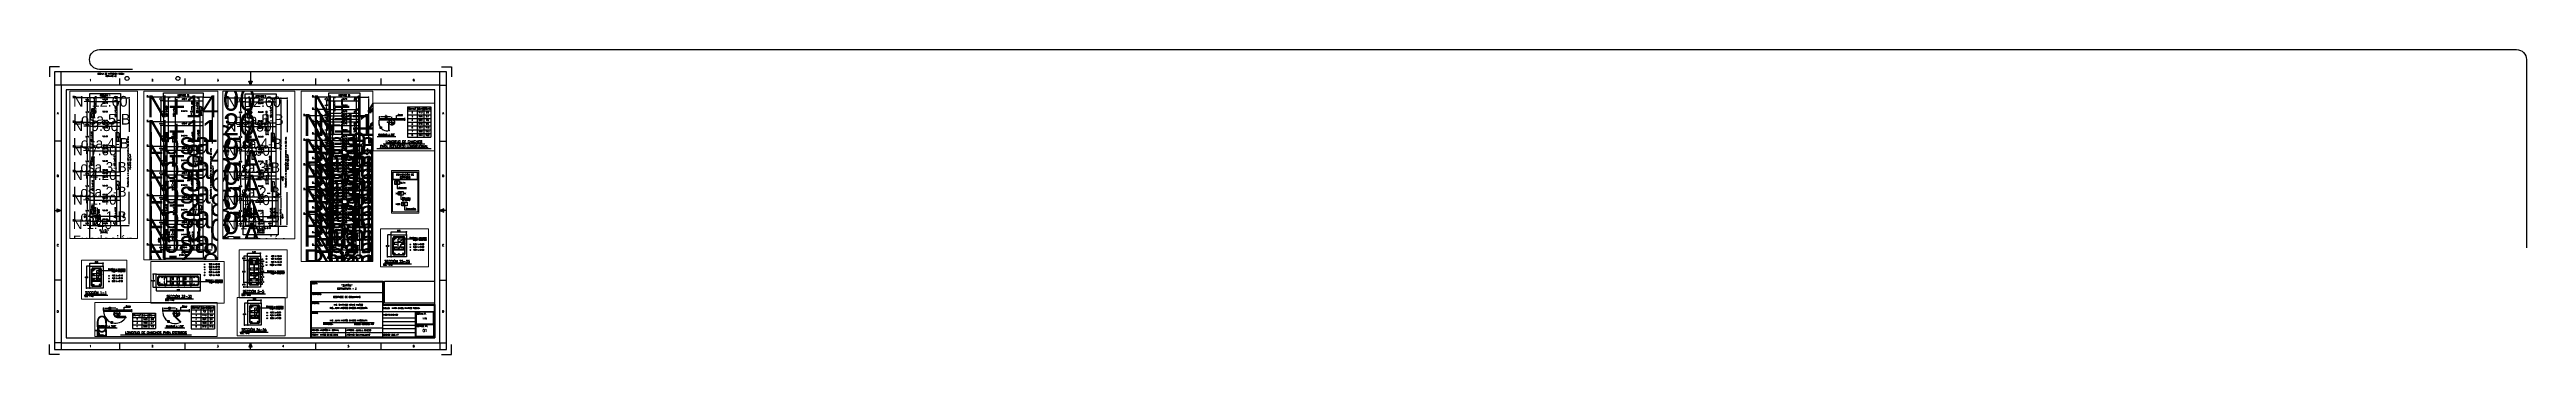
# Paper-space layout '202-D01_00-T-17-E3' of a CAD drawing. Header units: millimetres. Extents: x 0 to 3.75, y 0 to 0.46.
# The model-space entities are those that its viewports show. They can reach past a viewport. Long polylines and large blocks are cut down to what shows.
import ezdxf
from ezdxf import colors
from ezdxf.entities.mleader import LeaderData, LeaderLine
from ezdxf.enums import TextEntityAlignment as Align
from ezdxf.math import Vec2, Vec3

# ---------------------------------------------------------------- set-up
doc = ezdxf.new("R2018")
doc.units = ezdxf.units.MM
doc.header["$LTSCALE"] = 0.01
doc.set_wipeout_variables(frame=1)
doc.linetypes.add('DASHDOT', pattern=[1, 0.5, -0.25, 0, -0.25])
doc.linetypes.add('DASHED2', pattern=[0.375, 0.25, -0.125])
for name, color, linetype, plot in [('def', 7, 'Continuous', False), ('FC_HOJA LAYOUT', 230, 'Continuous', False), ('FC_TEXTO NO IMPRIMIR', 250, 'Continuous', False)]:
    doc.layers.add(name, color=color, linetype=linetype, plot=plot)
for name, color, linetype in [('FC_BORDE COLUMNA', 6, 'DASHED2'), ('FC_BORDES', 4, 'Continuous'), ('FC_COTAS', 1, 'Continuous'), ('FC_EJES', 1, 'DASHDOT'), ('FC_ESTRIBOS', 3, 'Continuous'), ('FC_GANCHOS', 4, 'Continuous'), ('FC_HATCH', 253, 'Continuous'), ('FC_LINEA CORTE', 1, 'Continuous'), ('FC_MALLA', 3, 'DASHED2'), ('FC_PROYECCION', 6, 'DASHED2'), ('FC_R-100', 12, 'Continuous'), ('FC_R-140', 2, 'Continuous'), ('FC_R-175', 5, 'Continuous'), ('FC_R-200', 5, 'Continuous'), ('FC_R-60', 11, 'Continuous'), ('FC_R-80', 11, 'Continuous'), ('FC_REFUERZO', 5, 'Continuous'), ('FC_REFUERZO 2', 1, 'Continuous'), ('FC_ROTULO', 5, 'Continuous')]:
    doc.layers.add(name, color=color, linetype=linetype)
doc.styles.add('FC_TEXT', font='romans.shx', dxfattribs={"height": 0.002})
doc.styles.add('FC_TEXT1', font='romans.shx')
doc.styles.add('REG', font='ROMANS')
doc.styles.get("Standard").update_dxf_attribs({"font": 'romans.shx'})
doc.dimstyles.new('FC_COTAS', dxfattribs={"dimtxt": 0.0015, "dimasz": 0.001, "dimexe": 0, "dimexo": 0, "dimgap": 0.001, "dimtad": 1, "dimtih": 1, "dimtoh": 1, "dimzin": 0, "dimdsep": 46, "dimtxsty": 'FC_TEXT1', "dimblk": 'DOT', "dimcen": 0.09, "dimclrd": 256, "dimclre": 256, "dimclrt": 256, "dimadec": 0, "dimazin": 0, "dimtfac": 1, "dimtix": 1, "dimtmove": 2, "dimatfit": 3, "dimfxl": 1.002, "dimtolj": 1, "dimtzin": 0, "dimlwd": -1, "dimarcsym": 0})
doc.dimstyles.new('FC_COTAS$7', dxfattribs={"dimtxt": 0.002, "dimasz": 0.002, "dimexe": 0, "dimexo": 0, "dimgap": 0.000375, "dimtad": 2, "dimtih": 1, "dimtoh": 1, "dimzin": 0, "dimdsep": 46, "dimtxsty": 'FC_TEXT1', "dimblk": 'DOT', "dimcen": 0.09, "dimclrd": 256, "dimclre": 256, "dimclrt": 11, "dimadec": 0, "dimazin": 0, "dimtfac": 1, "dimtix": 1, "dimtmove": 2, "dimatfit": 3, "dimfxl": 1.002, "dimtolj": 1, "dimtzin": 0, "dimlwd": -1, "dimarcsym": 0})

# ---------------------------------------------------------------- blocks, each defined once
blk = doc.blocks.new('*U7')
at = {"layer": 'FC_R-80', "insert": (0, 0), "char_height": 0.0022, "width": 0.064974, "attachment_point": 8, "style": 'FC_TEXT1'}
blk.add_mtext('ING. JUAN ANDRÉS OVIEDO AMÉZQUITA', dxfattribs=at)
at = {"layer": 'FC_R-80', "char_height": 0.002175, "attachment_point": 4, "style": 'FC_TEXT1'}
for s, width, insert in [('ANDRÉS M. BERNAL', 0.032549, (-0.0431, -0.0134)), ('JUAN A. OVIEDO', 0.026437, (0.0108, -0.0136))]:
    blk.add_mtext_dynamic_manual_height_columns(s, width=width, gutter_width=0.045, heights=[0], dxfattribs=dict(at, insert=insert))
at = {"layer": 'FC_ROTULO', "color": 11, "insert": (-0.0002, 0.0201), "char_height": 0.0022, "width": 0.065393, "attachment_point": 5, "style": 'FC_TEXT1'}
blk.add_mtext('ING.^IJUAN ANDRÉS OVIEDO AMÉZQUITA', dxfattribs=at)
at = {"layer": 'FC_ROTULO', "color": 11, "insert": (0.0385, -0.003), "char_height": 0.0022, "attachment_point": 3, "style": 'FC_TEXT1'}
blk.add_mtext_dynamic_manual_height_columns('05202-090055 ANT', width=0.033755, gutter_width=0.045, heights=[0], dxfattribs=at)
blk = doc.blocks.new('*U9')
at = {"layer": 'FC_R-80', "insert": (0, 0), "char_height": 0.002, "attachment_point": 4, "style": 'FC_TEXT1'}
blk.add_mtext_dynamic_manual_height_columns('MARÍA ISABEL RAMÍREZ POSADA', width=0.052335, gutter_width=0.045, heights=[0], dxfattribs=at)
blk = doc.blocks.new('*U5')
at = {"layer": 'FC_R-80', "insert": (0, 0), "char_height": 0.00218, "attachment_point": 4, "style": 'FC_TEXT1'}
blk.add_mtext_dynamic_manual_height_columns('1:75', width=0.006962, gutter_width=0.045, heights=[0], dxfattribs=at)
blk = doc.blocks.new('*U8')
at = {"layer": 'FC_ROTULO', "color": 12, "insert": (0.0015, -0.0015), "char_height": 0.002, "attachment_point": 1, "style": 'FC_TEXT1'}
blk.add_mtext_dynamic_manual_height_columns('DETALLE N°:', width=0.019186, gutter_width=0.045, heights=[0], dxfattribs=at)
blk = doc.blocks.new('*U6')
at = {"layer": 'FC_ROTULO', "color": 11, "insert": (0, 0), "char_height": 0.0022, "width": 0.050203, "attachment_point": 5, "style": 'FC_TEXT1'}
blk.add_mtext('ING. SANTIAGO HENAO MUÑOZ', dxfattribs=at)
blk = doc.blocks.new('RÓTULO A2 HORIZONTAL')
at = {"layer": 'FC_HATCH'}
h = blk.add_hatch(color=254, dxfattribs=at)
h.dxf.hatch_style = 1
h.paths.add_polyline_path([(0.3045, 0.4075), (0.3045, 0.4134), (0.307, 0.4134)])
h = blk.add_hatch(color=254, dxfattribs=at)
h.dxf.hatch_style = 1
h.paths.add_polyline_path([(0.0175, 0.2175), (0.0116, 0.2175), (0.0116, 0.22)])
h = blk.add_hatch(color=254, dxfattribs=at)
h.dxf.hatch_style = 1
h.paths.add_polyline_path([(0.5915, 0.2175), (0.5974, 0.2175), (0.5974, 0.22)])
h = blk.add_hatch(color=254, dxfattribs=at)
h.dxf.hatch_style = 1
h.paths.add_polyline_path([(0.3045, 0.0175), (0.3045, 0.0116), (0.307, 0.0116)])
for p, q in [((0.5075, 0.1108), (0.584, 0.1108)), ((0.5075, 0.0774), (0.5075, 0.1108)), ((0.584, 0.0774), (0.5075, 0.0774))]:
    blk.add_line(p, q)
at = {"color": 254, "ltscale": 1.5}
for points in [[(0.0149, 0.435), (0, 0.435), (0, 0.4201)], [(0.5941, 0.435), (0.609, 0.435), (0.609, 0.4201)], [(0.0149, 0), (0, 0), (0, 0.0149)], [(0.5941, 0), (0.609, 0), (0.609, 0.0149)]]:
    blk.add_lwpolyline(points, dxfattribs=at)
at = {"layer": 'FC_BORDES'}
blk.add_line((0.5045, 0.1098), (0.5045, 0.026), dxfattribs=at)
at = {"layer": 'FC_BORDES', "color": 4}
blk.add_lwpolyline([(0.0175, 0.4075), (0.0175, 0.0175), (0.5915, 0.0175), (0.5915, 0.4075)], close=True, dxfattribs=at)
at = {"layer": 'FC_BORDES'}
for points in [[(0.5045, 0.0744), (0.583, 0.0744), (0.583, 0.026), (0.3968, 0.026), (0.3968, 0.1098), (0.5045, 0.1098)], [(0.3968, 0.0938), (0.5045, 0.0938)], [(0.3968, 0.0798), (0.5045, 0.0798)], [(0.3968, 0.065), (0.5045, 0.065)], [(0.3968, 0.0402), (0.5045, 0.0402)], [(0.4488, 0.0402), (0.4488, 0.026)], [(0.5045, 0.065), (0.583, 0.065)], [(0.5545, 0.026), (0.5545, 0.065), (0.583, 0.065)], [(0.5555, 0.064), (0.5555, 0.046), (0.582, 0.046), (0.582, 0.064), (0.5555, 0.064)], [(0.3968, 0.0331), (0.5545, 0.0331)]]:
    blk.add_lwpolyline(points, dxfattribs=at)
blk.add_lwpolyline([(0.5555, 0.045), (0.582, 0.045), (0.582, 0.027), (0.5555, 0.027)], close=True, dxfattribs=at)
at = {"layer": 'FC_HATCH'}
for points in [[(0.0175, 0.4075), (0.0175, 0.4275)], [(0.1065, 0.4075), (0.1065, 0.4175)], [(0.2055, 0.4075), (0.2055, 0.4175)], [(0.3045, 0.4275), (0.3045, 0.4075)], [(0.3045, 0.4134), (0.3045, 0.4075)], [(0.4035, 0.4075), (0.4035, 0.4175)], [(0.5025, 0.4075), (0.5025, 0.4175)], [(0.5915, 0.4075), (0.5915, 0.4275)], [(0.0175, 0.4075), (0.0075, 0.4075)], [(0.5915, 0.4075), (0.6015, 0.4075)], [(0.0175, 0.3225), (0.0075, 0.3225)], [(0.5915, 0.3225), (0.6015, 0.3225)], [(0.0075, 0.2175), (0.0175, 0.2175)], [(0.0116, 0.2175), (0.0175, 0.2175)], [(0.6015, 0.2175), (0.5915, 0.2175)], [(0.5974, 0.2175), (0.5915, 0.2175)], [(0.0175, 0.1125), (0.0075, 0.1125)], [(0.5915, 0.1125), (0.6015, 0.1125)], [(0.0175, 0.0175), (0.0075, 0.0175)], [(0.0175, 0.0175), (0.0175, 0.0075)], [(0.1065, 0.0075), (0.1065, 0.0175)], [(0.2055, 0.0075), (0.2055, 0.0175)], [(0.3045, 0.0075), (0.3045, 0.0175)], [(0.3045, 0.0116), (0.3045, 0.0175)], [(0.4035, 0.0075), (0.4035, 0.0175)], [(0.5025, 0.0075), (0.5025, 0.0175)], [(0.5915, 0.0175), (0.6015, 0.0175)], [(0.5915, 0.0175), (0.5915, 0.0075)]]:
    blk.add_lwpolyline(points, dxfattribs=at)
for points in [[(0.307, 0.4134), (0.3045, 0.4075), (0.302, 0.4134)], [(0.0116, 0.22), (0.0175, 0.2175), (0.0116, 0.215)], [(0.5974, 0.22), (0.5915, 0.2175), (0.5974, 0.215)], [(0.307, 0.0116), (0.3045, 0.0175), (0.302, 0.0116)]]:
    blk.add_lwpolyline(points, close=True, dxfattribs=at)
for centre in [(0.1175, 0.4175), (0.1945, 0.4175)]:
    blk.add_circle(centre, 0.003, dxfattribs=at)
at = {"layer": 'FC_HOJA LAYOUT'}
blk.add_lwpolyline([(0.0075, 0.4275), (0.0075, 0.0075), (0.6015, 0.0075), (0.6015, 0.4275)], close=True, dxfattribs=at)
at = {"layer": 'FC_ROTULO', "color": 7}
blk.add_line((0.4147, 0.048), (0.492, 0.048), dxfattribs=at)
at = {"layer": 'FC_ROTULO', "color": 9}
blk.add_lwpolyline([(0.025, 0.4), (0.025, 0.025), (0.584, 0.025), (0.584, 0.4)], close=True, dxfattribs=at)
at = {"layer": 'FC_ROTULO'}
blk.add_lwpolyline([(0.584, 0.025), (0.3958, 0.025), (0.3958, 0.1108), (0.5055, 0.1108), (0.5055, 0.0754), (0.584, 0.0754)], close=True, dxfattribs=at)
blk.add_lwpolyline([(0.584, 0.0774), (0.5075, 0.0774), (0.5075, 0.1108), (0.584, 0.1108)], dxfattribs=at)
at = {"layer": 'FC_ROTULO', "color": 12}
for points in [[(0.5545, 0.0546), (0.5045, 0.0546)], [(0.5545, 0.0492), (0.5045, 0.0492)], [(0.5545, 0.0439), (0.5045, 0.0439)], [(0.5545, 0.0385), (0.5045, 0.0385)]]:
    blk.add_lwpolyline(points, dxfattribs=at)
at = {"layer": 'FC_R-140', "color": 2, "style": 'FC_TEXT1'}
blk.add_attdef('ESTRUCTURA', text='', height=0.0025, dxfattribs=at).set_placement((0.4506, 0.0993), align=Align.MIDDLE_CENTER)
at = {"layer": 'FC_R-175', "style": 'FC_TEXT1'}
blk.add_attdef('PROYECTO', text='', height=0.003, dxfattribs=at).set_placement((0.4506, 0.1043), align=Align.MIDDLE_CENTER)
at = {"layer": 'FC_R-80', "color": 254, "char_height": 0.003, "width": 0.001601, "attachment_point": 5, "style": 'FC_TEXT'}
for s, insert in [('1', (0.062, 0.415)), ('2', (0.156, 0.415)), ('3', (0.255, 0.415)), ('4', (0.354, 0.415)), ('5', (0.453, 0.415)), ('6', (0.552, 0.415)), ('A', (0.0125, 0.365)), ('A', (0.5965, 0.365)), ('B', (0.0125, 0.27)), ('B', (0.5965, 0.27)), ('C', (0.0125, 0.165)), ('C', (0.5965, 0.165)), ('D', (0.0125, 0.065)), ('D', (0.5965, 0.065)), ('1', (0.062, 0.0125)), ('2', (0.156, 0.0125)), ('3', (0.255, 0.0125)), ('4', (0.354, 0.0125)), ('5', (0.453, 0.0125)), ('6', (0.552, 0.0125))]:
    blk.add_mtext(s, dxfattribs=dict(at, insert=insert))
at = {"layer": 'FC_R-80', "color": 12, "char_height": 0.002, "style": 'FC_TEXT'}
for s, insert, width, attachment_point in [('OBRA:', (0.3983, 0.1083), 0.008401, 1), ('CONTIENE:', (0.3983, 0.0923), 0.014782, 1), ('DISEÑÓ:', (0.3983, 0.0783), 0.011163, 1), ('FIRMA:', (0.3983, 0.0635), 0.009068, 1), ('REVISÓ:', (0.3983, 0.0367), 0.010782, 4), ('MATRICULA:', (0.4147, 0.0469), 0.016306, 1), ('APROBÓ:', (0.4503, 0.0365), 0.012401, 4), ('DIBUJÓ:', (0.506, 0.0697), 0.010782, 4), ('DIBUJÓ:', (0.506, 0.0697), 0.010782, 4), ('MODIFICACIONES:', (0.506, 0.0598), 0.010782, 4), ('ESCALA P:', (0.557, 0.0625), 0.015353, 1), ('FECHA:', (0.3983, 0.0295), 0.009925, 4), ('ARCHIVO:', (0.4503, 0.0295), 0.009925, 4), ('CÓDIGO:', (0.506, 0.0295), 0.009925, 4)]:
    blk.add_mtext(s, dxfattribs=dict(at, insert=insert, width=width, attachment_point=attachment_point))
at = {"layer": 'FC_R-80', "ltscale": 0.6, "insert": (0.4641, 0.0295), "char_height": 0.002, "attachment_point": 4, "style": 'FC_TEXT1'}
blk.add_mtext('Columnas_corr2', dxfattribs=at)
at = {"layer": 'FC_R-80', "style": 'FC_TEXT1'}
for tag, p in [('MODIFICACIÓN1', (0.506, 0.0519)), ('MODIFICACIÓN2', (0.506, 0.0465)), ('MODIFICACIÓN3', (0.506, 0.0412)), ('MODIFICACIÓN4', (0.506, 0.0358)), ('CÓDIGO', (0.5182, 0.0294))]:
    blk.add_attdef(tag, text='', height=0.002, dxfattribs=at).set_placement(p, align=Align.MIDDLE_LEFT)
at = {"layer": 'FC_TEXTO NO IMPRIMIR', "insert": (0.0931, 0.4227), "char_height": 0.002, "width": 0.04583, "attachment_point": 5, "style": 'FC_TEXT'}
blk.add_mtext('ESCALA DE IMPRESIÓN 1000:1\\PFORMATO A2', dxfattribs=at)
at = {"layer": 'FC_TEXTO NO IMPRIMIR', "style": 'FC_TEXT1', "flags": 2}
for tag, p in [('SAVE_TIME', (0.5427, 0.4241)), ('SAVE_BY', (0.573, 0.4241))]:
    blk.add_attdef(tag, text='', height=0.002, dxfattribs=at).set_placement(p, align=Align.MIDDLE_CENTER)
blk = doc.blocks.new('*U224')
at = {"layer": 'FC_MALLA', "color": 0, "linetype": 'Continuous'}
blk.add_lwpolyline([(-0.03, 0.115), (-0.03, 0.065, 0.998567), (0, 0.065), (0, 3.7284, 0.414214), (-0.015, 3.7434), (-0.3, 3.7434)], format="xyb", dxfattribs=at)
blk = doc.blocks.new('_Dot')
at = {"color": 0, "linetype": 'ByBlock', "lineweight": -2}
blk.add_line((-0.5, 0), (-1, 0), dxfattribs=at)
at = {"color": 0, "linetype": 'ByBlock', "const_width": 0.5}
blk.add_lwpolyline([(-0.25, 0, 1), (0.25, 0, 1)], format="xyb", close=True, dxfattribs=at)
blk = doc.blocks.new('*D36')
at = {"layer": 'def', "color": 0, "ltscale": 0.6, "transparency": 16777216}
for p in [(37.201, 22.32), (37.501, 22.32), (37.501, 19.92)]:
    blk.add_point(p, dxfattribs=at)
at = {"layer": 'FC_COTAS', "lineweight": -2, "ltscale": 0.6, "transparency": 16777216}
for p, q in [((37.501, 22.32), (37.201, 22.32)), ((37.501, 19.92), (37.201, 19.92))]:
    blk.add_line(p, q, dxfattribs=at)
at = {"layer": 'FC_COTAS', "ltscale": 0.6, "transparency": 16777216}
for p, q in [((37.201, 22.245), (37.201, 21.251)), ((37.201, 19.995), (37.201, 20.989))]:
    blk.add_line(p, q, dxfattribs=at)
at = {"layer": 'FC_COTAS', "ltscale": 0.6, "transparency": 16777216, "xscale": 0.075, "yscale": 0.075, "zscale": 0.075}
for p, rotation in [((37.201, 22.32), 90), ((37.201, 19.92), 270)]:
    blk.add_blockref('_Dot', p, dxfattribs=dict(at, rotation=rotation))
at = {"layer": 'FC_COTAS', "ltscale": 0.6, "transparency": 16777216, "insert": (37.201, 21.12), "char_height": 0.1125, "attachment_point": 5, "style": 'FC_TEXT1'}
blk.add_mtext('\\A1;2.40', dxfattribs=at)
blk = doc.blocks.new('*D37')
at = {"layer": 'def', "color": 0, "ltscale": 0.6, "transparency": 16777216}
for p in [(37.201, 22.72), (37.501, 22.72), (37.501, 22.32)]:
    blk.add_point(p, dxfattribs=at)
at = {"layer": 'FC_COTAS', "lineweight": -2, "ltscale": 0.6, "transparency": 16777216}
for p, q in [((37.501, 22.72), (37.201, 22.72)), ((37.501, 22.32), (37.201, 22.32))]:
    blk.add_line(p, q, dxfattribs=at)
at = {"layer": 'FC_COTAS', "ltscale": 0.6, "transparency": 16777216}
for p, q in [((37.201, 22.72), (37.201, 22.651)), ((37.201, 22.32), (37.201, 22.389))]:
    blk.add_line(p, q, dxfattribs=at)
at = {"layer": 'FC_COTAS', "ltscale": 0.6, "transparency": 16777216, "insert": (37.201, 22.52), "char_height": 0.1125, "attachment_point": 5, "style": 'FC_TEXT1'}
blk.add_mtext('\\A1;0.40', dxfattribs=at)
blk = doc.blocks.new('*D38')
at = {"layer": 'def', "color": 0, "ltscale": 0.6, "transparency": 16777216}
for p in [(37.201, 25.12), (37.501, 25.12), (37.501, 22.72)]:
    blk.add_point(p, dxfattribs=at)
at = {"layer": 'FC_COTAS', "lineweight": -2, "ltscale": 0.6, "transparency": 16777216}
for p, q in [((37.501, 25.12), (37.201, 25.12)), ((37.501, 22.72), (37.201, 22.72))]:
    blk.add_line(p, q, dxfattribs=at)
at = {"layer": 'FC_COTAS', "ltscale": 0.6, "transparency": 16777216}
for p, q in [((37.201, 25.045), (37.201, 24.051)), ((37.201, 22.795), (37.201, 23.789))]:
    blk.add_line(p, q, dxfattribs=at)
at = {"layer": 'FC_COTAS', "ltscale": 0.6, "transparency": 16777216, "xscale": 0.075, "yscale": 0.075, "zscale": 0.075}
for p, rotation in [((37.201, 25.12), 90), ((37.201, 22.72), 270)]:
    blk.add_blockref('_Dot', p, dxfattribs=dict(at, rotation=rotation))
at = {"layer": 'FC_COTAS', "ltscale": 0.6, "transparency": 16777216, "insert": (37.201, 23.92), "char_height": 0.1125, "attachment_point": 5, "style": 'FC_TEXT1'}
blk.add_mtext('\\A1;2.40', dxfattribs=at)
blk = doc.blocks.new('*D39')
at = {"layer": 'def', "color": 0, "ltscale": 0.6, "transparency": 16777216}
for p in [(37.201, 33.92), (37.501, 33.92), (37.501, 33.52)]:
    blk.add_point(p, dxfattribs=at)
at = {"layer": 'FC_COTAS', "lineweight": -2, "ltscale": 0.6, "transparency": 16777216}
for p, q in [((37.501, 33.92), (37.201, 33.92)), ((37.501, 33.52), (37.201, 33.52))]:
    blk.add_line(p, q, dxfattribs=at)
at = {"layer": 'FC_COTAS', "ltscale": 0.6, "transparency": 16777216}
for p, q in [((37.201, 33.92), (37.201, 33.851)), ((37.201, 33.52), (37.201, 33.589))]:
    blk.add_line(p, q, dxfattribs=at)
at = {"layer": 'FC_COTAS', "ltscale": 0.6, "transparency": 16777216, "insert": (37.201, 33.72), "char_height": 0.1125, "attachment_point": 5, "style": 'FC_TEXT1'}
blk.add_mtext('\\A1;0.40', dxfattribs=at)
blk = doc.blocks.new('*D233')
at = {"layer": 'Defpoints', "color": 0, "ltscale": 0.6, "transparency": 16777216}
for p in [(37.501, 19.92), (37.201, 19.42), (37.525, 19.42)]:
    blk.add_point(p, dxfattribs=at)
at = {"layer": 'FC_COTAS', "lineweight": -2, "ltscale": 0.6, "transparency": 16777216}
for p, q in [((37.501, 19.92), (37.201, 19.92)), ((37.525, 19.42), (37.201, 19.42))]:
    blk.add_line(p, q, dxfattribs=at)
at = {"layer": 'FC_COTAS', "ltscale": 0.6, "transparency": 16777216}
for p, q in [((37.201, 19.92), (37.201, 19.801)), ((37.201, 19.42), (37.201, 19.539))]:
    blk.add_line(p, q, dxfattribs=at)
at = {"layer": 'FC_COTAS', "ltscale": 0.6, "transparency": 16777216, "insert": (37.201, 19.67), "char_height": 0.1125, "attachment_point": 5, "style": 'FC_TEXT1'}
blk.add_mtext('\\A1;0.50', dxfattribs=at)
blk = doc.blocks.new('*D221')
at = {"layer": 'def', "color": 0, "ltscale": 0.6, "transparency": 16777216}
for p in [(41.001, 33.92), (42.001, 33.92), (41.001, 19.42)]:
    blk.add_point(p, dxfattribs=at)
at = {"layer": 'FC_COTAS', "lineweight": -2, "ltscale": 0.6, "transparency": 16777216}
for p, q in [((41.001, 33.92), (42.001, 33.92)), ((41.001, 19.42), (42.001, 19.42))]:
    blk.add_line(p, q, dxfattribs=at)
at = {"layer": 'FC_COTAS', "ltscale": 0.6, "transparency": 16777216}
for p, q in [((42.001, 33.77), (42.001, 30.077)), ((42.001, 19.57), (42.001, 23.263))]:
    blk.add_line(p, q, dxfattribs=at)
for points in [[(41.976, 33.77), (42.026, 33.77), (42.001, 33.92)], [(41.976, 19.57), (42.026, 19.57), (42.001, 19.42)]]:
    blk.add_solid(points, dxfattribs=at)
at = {"layer": 'FC_COTAS', "ltscale": 0.6, "transparency": 16777216, "insert": (42.001, 26.67), "char_height": 0.1125, "attachment_point": 5, "rotation": 90, "style": 'FC_TEXT1'}
blk.add_mtext("\\A1;{\\H1.33333x;\\C11;Resistencia a la compresión del concreto a los 28 días\\Pf'c=210 kgf/cm²\\C256; }", dxfattribs=at)
blk = doc.blocks.new('*D41')
at = {"layer": 'def', "color": 0, "ltscale": 0.6, "transparency": 16777216}
for p in [(37.901, 21.665), (37.701, 20.77), (38.001, 20.77)]:
    blk.add_point(p, dxfattribs=at)
at = {"layer": 'FC_COTAS', "lineweight": -2, "ltscale": 0.6, "transparency": 16777216}
for p, q in [((37.901, 21.665), (37.701, 21.665)), ((38.001, 20.77), (37.701, 20.77))]:
    blk.add_line(p, q, dxfattribs=at)
at = {"layer": 'FC_COTAS', "ltscale": 0.6, "transparency": 16777216}
for p, q in [((37.701, 21.59), (37.701, 21.349)), ((37.701, 20.845), (37.701, 21.086))]:
    blk.add_line(p, q, dxfattribs=at)
at = {"layer": 'FC_COTAS', "ltscale": 0.6, "transparency": 16777216, "xscale": 0.075, "yscale": 0.075, "zscale": 0.075}
for p, rotation in [((37.701, 21.665), 90), ((37.701, 20.77), 270)]:
    blk.add_blockref('_Dot', p, dxfattribs=dict(at, rotation=rotation))
at = {"layer": 'FC_COTAS', "ltscale": 0.6, "transparency": 16777216, "insert": (37.701, 21.218), "char_height": 0.1125, "attachment_point": 5, "style": 'FC_TEXT1'}
blk.add_mtext('\\A1;0.90', dxfattribs=at)
blk = doc.blocks.new('*U17')
at = {"ltscale": 0.9, "const_width": 0.0002}
blk.add_lwpolyline([(-0.01093, 0.002), (-0.02533, 0.002)], dxfattribs=at)
at = {"ltscale": 0.9}
blk.add_lwpolyline([(-0.02429, 0), (-0.02325, 0.002), (-0.02533, 0.002)], close=True, dxfattribs=at)
blk.add_lwpolyline([(0, 0), (-0.02533, 0)], dxfattribs=at)
at = {"layer": 'FC_R-80', "lineweight": 25, "flags": 104}
blk.add_attdef('N+00.00', text='', height=0.002, dxfattribs=at).set_placement((-0.02533, 0.00282), align=Align.BOTTOM_LEFT)
blk = doc.blocks.new('*U23')
at = {"ltscale": 0.9, "const_width": 0.0002}
blk.add_lwpolyline([(-0.01055, 0.002), (-0.02533, 0.002)], dxfattribs=at)
at = {"ltscale": 0.9}
blk.add_lwpolyline([(-0.02429, 0), (-0.02325, 0.002), (-0.02533, 0.002)], close=True, dxfattribs=at)
blk.add_lwpolyline([(0, 0), (-0.02533, 0)], dxfattribs=at)
at = {"layer": 'FC_R-80', "lineweight": 25, "flags": 104}
blk.add_attdef('N+00.00', text='', height=0.002, dxfattribs=at).set_placement((-0.02533, 0.00282), align=Align.BOTTOM_LEFT)
blk = doc.blocks.new('*U27')
at = {"ltscale": 0.9, "const_width": 0.0002}
blk.add_lwpolyline([(-0.01064, 0.002), (-0.02533, 0.002)], dxfattribs=at)
at = {"ltscale": 0.9}
blk.add_lwpolyline([(-0.02429, 0), (-0.02325, 0.002), (-0.02533, 0.002)], close=True, dxfattribs=at)
blk.add_lwpolyline([(0, 0), (-0.02533, 0)], dxfattribs=at)
at = {"layer": 'FC_R-80', "lineweight": 25, "flags": 104}
blk.add_attdef('N+00.00', text='', height=0.002, dxfattribs=at).set_placement((-0.02533, 0.00282), align=Align.BOTTOM_LEFT)
blk = doc.blocks.new('*U30')
h = blk.add_hatch(color=256)
h.dxf.hatch_style = 1
h.paths.add_polyline_path([(-0.02136, -0.0055), (-0.02436, -0.0055), (-0.02286, -0.0075)])
h.paths.add_polyline_path([(0.03732, -0.0055), (0.03432, -0.0055), (0.03582, -0.0075)])
at = {"const_width": 0.00015}
for points in [[(-0.02436, -0.0045), (-0.01761, -0.0045)], [(0.03732, -0.0045), (0.03058, -0.0045)]]:
    blk.add_lwpolyline(points, dxfattribs=at)
for points in [[(-0.02136, -0.0055), (-0.02436, -0.0055), (-0.02286, -0.0075)], [(0.03732, -0.0055), (0.03432, -0.0055), (0.03582, -0.0075)]]:
    blk.add_lwpolyline(points, close=True)
at = {"layer": 'FC_TEXTO NO IMPRIMIR', "transparency": 33554457}
blk.add_lwpolyline([(-0.01761, -0.0045), (0.03058, -0.0045)], dxfattribs=at)
at = {"layer": 'FC_TEXTO NO IMPRIMIR', "ltscale": 1.5, "transparency": 33554457}
blk.add_lwpolyline([(-0.01761, -0.0045), (0.03058, -0.0045)], dxfattribs=at)
at = {"layer": 'FC_R-140', "style": 'FC_TEXT1'}
for tag, p in [('X', (-0.02286, -0.00225)), ("X'", (0.03582, -0.00225))]:
    blk.add_attdef(tag, text='', height=0.0025, dxfattribs=at).set_placement(p, align=Align.MIDDLE_CENTER)
blk = doc.blocks.new('*U28')
at = {"layer": 'FC_ESTRIBOS'}
for p, q in [((-0.085, 0), (0.085, 0)), ((-0.11, -0.395), (-0.11, -0.025)), ((0.085, -0.42), (-0.085, -0.42)), ((0.11, -0.025), (0.11, -0.395))]:
    blk.add_line(p, q, dxfattribs=at)
blk.add_lwpolyline([(-0.098, -0.034, -0.595586), (-0.085, -0.01), (0.085, -0.01, -0.414214), (0.1, -0.025), (0.1, -0.395, -0.414214), (0.085, -0.41), (-0.085, -0.41, -0.414214), (-0.1, -0.395), (-0.1, -0.045)], format="xyb", dxfattribs=at)
for points in [[(-0.1, -0.045), (-0.071, -0.076), (-0.064, -0.069), (-0.098, -0.034)], [(-0.078, -0.01), (-0.042, -0.047), (-0.035, -0.04), (-0.065, -0.01)]]:
    blk.add_lwpolyline(points, dxfattribs=at)
for centre, start, end in [((0.085, -0.025), 360, 90), ((-0.085, -0.025), 90, 231.6004), ((-0.085, -0.395), 180, 270), ((0.085, -0.395), 270, 360)]:
    blk.add_arc(centre, 0.0253, start, end, dxfattribs=at)
blk = doc.blocks.new('*U16')
h = blk.add_hatch(color=256)
h.dxf.hatch_style = 1
edge = h.paths.add_edge_path()
edge.add_arc((0, 0), 0.0119, 0, 360, ccw=False)
blk.add_circle((0, 0), 0.0119)
blk = doc.blocks.new('*U20')
blk.add_circle((0, 0), 0.0119)
blk = doc.blocks.new('*U29')
blk.add_wipeout([(0.105, -0.029), (0.173, -0.029), (0.177, -0.029), (0.18, -0.027), (0.184, -0.026), (0.187, -0.024), (0.19, -0.021), (0.192, -0.019), (0.194, -0.016), (0.196, -0.012), (0.198, -0.009), (0.198, -0.005), (0.199, -0.002), (0.199, 0.002), (0.198, 0.006), (0.197, 0.009), (0.196, 0.013), (0.194, 0.016), (0.192, 0.019), (0.189, 0.022), (0.186, 0.024), (0.183, 0.026), (0.18, 0.028), (0.176, 0.029), (0.173, 0.029), (-0.003, 0.029), (-0.007, 0.029), (-0.011, 0.028), (-0.014, 0.026), (-0.017, 0.024), (-0.02, 0.022), (-0.023, 0.019), (-0.025, 0.016), (-0.027, 0.013), (-0.028, 0.009), (-0.029, 0.006), (-0.029, 0.002), (-0.03, -0.002), (-0.029, -0.005), (-0.028, -0.009), (-0.027, -0.012), (-0.025, -0.016), (-0.023, -0.019), (-0.02, -0.021), (-0.018, -0.024), (-0.014, -0.026), (-0.011, -0.027), (-0.008, -0.029), (-0.004, -0.029), (-0.003, -0.029), (0.065, -0.029), (0.065, -0.02), (-0.002, -0.02), (-0.003, -0.02), (-0.005, -0.019), (-0.008, -0.018), (-0.01, -0.017), (-0.012, -0.016), (-0.014, -0.014), (-0.015, -0.013), (-0.017, -0.011), (-0.018, -0.008), (-0.019, -0.006), (-0.02, -0.004), (-0.02, -0.001), (-0.02, 0.001), (-0.02, 0.004), (-0.019, 0.006), (-0.018, 0.009), (-0.017, 0.011), (-0.015, 0.013), (-0.014, 0.015), (-0.012, 0.016), (-0.009, 0.018), (-0.007, 0.019), (-0.005, 0.019), (-0.002, 0.02), (0.172, 0.02), (0.174, 0.019), (0.176, 0.019), (0.179, 0.018), (0.181, 0.016), (0.183, 0.015), (0.185, 0.013), (0.186, 0.011), (0.187, 0.009), (0.188, 0.006), (0.189, 0.004), (0.189, 0.001), (0.189, -0.001), (0.189, -0.004), (0.188, -0.006), (0.187, -0.008), (0.186, -0.011), (0.185, -0.013), (0.183, -0.014), (0.181, -0.016), (0.179, -0.017), (0.177, -0.018), (0.174, -0.019), (0.172, -0.02), (0.105, -0.02)])
blk.add_lwpolyline([(0.105, -0.02), (0.171, -0.02, 0.900773), (0.171, 0.02), (-0.002, 0.02, 0.900773), (-0.002, -0.02), (0.065, -0.02), (0.065, -0.029), (-0.003, -0.029, -0.917819), (-0.003, 0.029), (0.172, 0.029), (0.172, 0.029, -0.917819), (0.172, -0.029), (0.105, -0.029)], format="xyb", close=True)
blk = doc.blocks.new('*U22')
at = {"layer": 'FC_R-200', "color": 4, "ltscale": 1.5}
blk.add_lwpolyline([(-0.0179, 0), (0.0179, 0)], dxfattribs=at)
at = {"layer": 'FC_R-200', "ltscale": 1.5, "style": 'FC_TEXT1'}
blk.add_attdef('%%UTÍTULO', text='', height=0.0035, dxfattribs=at).set_placement((0, 0.0037), align=Align.MIDDLE_CENTER)
at = {"layer": 'FC_R-80', "ltscale": 1.5, "style": 'FC_TEXT1'}
blk.add_attdef('ESCALA', text='', height=0.002, dxfattribs=at).set_placement((-0.0174, -0.0017), align=Align.MIDDLE_LEFT)
blk = doc.blocks.new('*D201')
at = {"layer": 'def', "color": 0, "ltscale": 0.6, "transparency": 16777216}
for p in [(39.351, 17.015), (39.651, 17.085), (39.651, 17.015)]:
    blk.add_point(p, dxfattribs=at)
at = {"layer": 'FC_COTAS', "lineweight": -2, "ltscale": 0.6, "transparency": 16777216}
for p, q in [((39.351, 17.015), (39.351, 17.085)), ((39.651, 17.015), (39.651, 17.085))]:
    blk.add_line(p, q, dxfattribs=at)
at = {"layer": 'FC_COTAS', "ltscale": 0.6, "transparency": 16777216}
blk.add_line((39.366, 17.085), (39.636, 17.085), dxfattribs=at)
at = {"layer": 'FC_COTAS', "ltscale": 0.6, "transparency": 16777216, "xscale": 0.015, "yscale": 0.015, "zscale": 0.015, "rotation": 180}
blk.add_blockref('_Dot', (39.351, 17.085), dxfattribs=at)
at = {"layer": 'FC_COTAS', "ltscale": 0.6, "transparency": 16777216, "xscale": 0.015, "yscale": 0.015, "zscale": 0.015}
blk.add_blockref('_Dot', (39.651, 17.085), dxfattribs=at)
at = {"layer": 'FC_COTAS', "ltscale": 0.6, "transparency": 16777216, "insert": (39.501, 17.111), "char_height": 0.0225, "attachment_point": 5, "style": 'FC_TEXT1'}
blk.add_mtext('\\A1;0.30', dxfattribs=at)
blk = doc.blocks.new('*D202')
at = {"layer": 'def', "color": 0, "ltscale": 0.6, "transparency": 16777216}
for p in [(39.351, 17.015), (39.271, 16.515), (39.351, 16.515)]:
    blk.add_point(p, dxfattribs=at)
at = {"layer": 'FC_COTAS', "lineweight": -2, "ltscale": 0.6, "transparency": 16777216}
for p, q in [((39.351, 17.015), (39.271, 17.015)), ((39.351, 16.515), (39.271, 16.515))]:
    blk.add_line(p, q, dxfattribs=at)
at = {"layer": 'FC_COTAS', "ltscale": 0.6, "transparency": 16777216}
for p, q in [((39.271, 17), (39.271, 16.791)), ((39.271, 16.53), (39.271, 16.738))]:
    blk.add_line(p, q, dxfattribs=at)
at = {"layer": 'FC_COTAS', "ltscale": 0.6, "transparency": 16777216, "xscale": 0.015, "yscale": 0.015, "zscale": 0.015}
for p, rotation in [((39.271, 17.015), 90), ((39.271, 16.515), 270)]:
    blk.add_blockref('_Dot', p, dxfattribs=dict(at, rotation=rotation))
at = {"layer": 'FC_COTAS', "ltscale": 0.6, "transparency": 16777216, "insert": (39.271, 16.765), "char_height": 0.0225, "attachment_point": 5, "style": 'FC_TEXT1'}
blk.add_mtext('\\A1;0.50', dxfattribs=at)
blk = doc.blocks.new('*U21')
blk.add_line((0.025, 0), (-0.025, 0))
blk.add_circle((0, 0), 0.0119)
blk = doc.blocks.new('*D48')
at = {"layer": 'def', "color": 0, "ltscale": 0.6, "transparency": 16777216}
for p in [(38.088, 19.92), (38.131, 19.495), (38.154, 19.495)]:
    blk.add_point(p, dxfattribs=at)
at = {"layer": 'FC_COTAS', "lineweight": -2, "ltscale": 0.6, "transparency": 16777216}
for p, q in [((38.088, 19.92), (38.154, 19.92)), ((38.131, 19.495), (38.154, 19.495))]:
    blk.add_line(p, q, dxfattribs=at)
at = {"layer": 'FC_COTAS', "ltscale": 0.6, "transparency": 16777216}
for p, q in [((38.154, 19.92), (38.154, 19.839)), ((38.154, 19.495), (38.154, 19.576))]:
    blk.add_line(p, q, dxfattribs=at)
at = {"layer": 'FC_COTAS', "ltscale": 0.6, "transparency": 16777216, "insert": (38.154, 19.708), "char_height": 0.1125, "attachment_point": 5, "style": 'FC_TEXT1'}
blk.add_mtext('\\A1;0.43', dxfattribs=at)
blk = doc.blocks.new('*D49')
at = {"layer": 'def', "color": 0, "ltscale": 1.5, "transparency": 16777216}
for p in [(37.201, 25.52), (37.501, 25.52), (37.501, 25.12)]:
    blk.add_point(p, dxfattribs=at)
at = {"layer": 'FC_COTAS', "lineweight": -2, "ltscale": 1.5, "transparency": 16777216}
for p, q in [((37.501, 25.52), (37.201, 25.52)), ((37.501, 25.12), (37.201, 25.12))]:
    blk.add_line(p, q, dxfattribs=at)
at = {"layer": 'FC_COTAS', "ltscale": 1.5, "transparency": 16777216}
for p, q in [((37.201, 25.52), (37.201, 25.451)), ((37.201, 25.12), (37.201, 25.189))]:
    blk.add_line(p, q, dxfattribs=at)
at = {"layer": 'FC_COTAS', "ltscale": 1.5, "transparency": 16777216, "insert": (37.201, 25.32), "char_height": 0.1125, "attachment_point": 5, "style": 'FC_TEXT1'}
blk.add_mtext('\\A1;0.40', dxfattribs=at)
blk = doc.blocks.new('*D50')
at = {"layer": 'def', "color": 0, "ltscale": 1.5, "transparency": 16777216}
for p in [(37.201, 27.92), (37.501, 27.92), (37.501, 25.52)]:
    blk.add_point(p, dxfattribs=at)
at = {"layer": 'FC_COTAS', "lineweight": -2, "ltscale": 1.5, "transparency": 16777216}
for p, q in [((37.501, 27.92), (37.201, 27.92)), ((37.501, 25.52), (37.201, 25.52))]:
    blk.add_line(p, q, dxfattribs=at)
at = {"layer": 'FC_COTAS', "ltscale": 1.5, "transparency": 16777216}
for p, q in [((37.201, 27.845), (37.201, 26.851)), ((37.201, 25.595), (37.201, 26.589))]:
    blk.add_line(p, q, dxfattribs=at)
at = {"layer": 'FC_COTAS', "ltscale": 1.5, "transparency": 16777216, "xscale": 0.075, "yscale": 0.075, "zscale": 0.075}
for p, rotation in [((37.201, 27.92), 90), ((37.201, 25.52), 270)]:
    blk.add_blockref('_Dot', p, dxfattribs=dict(at, rotation=rotation))
at = {"layer": 'FC_COTAS', "ltscale": 1.5, "transparency": 16777216, "insert": (37.201, 26.72), "char_height": 0.1125, "attachment_point": 5, "style": 'FC_TEXT1'}
blk.add_mtext('\\A1;2.40', dxfattribs=at)
blk = doc.blocks.new('*D42')
at = {"layer": 'def', "color": 0, "ltscale": 1.5, "transparency": 16777216}
for p in [(37.201, 28.32), (37.501, 28.32), (37.501, 27.92)]:
    blk.add_point(p, dxfattribs=at)
at = {"layer": 'FC_COTAS', "lineweight": -2, "ltscale": 1.5, "transparency": 16777216}
for p, q in [((37.501, 28.32), (37.201, 28.32)), ((37.501, 27.92), (37.201, 27.92))]:
    blk.add_line(p, q, dxfattribs=at)
at = {"layer": 'FC_COTAS', "ltscale": 1.5, "transparency": 16777216}
for p, q in [((37.201, 28.32), (37.201, 28.251)), ((37.201, 27.92), (37.201, 27.989))]:
    blk.add_line(p, q, dxfattribs=at)
at = {"layer": 'FC_COTAS', "ltscale": 1.5, "transparency": 16777216, "insert": (37.201, 28.12), "char_height": 0.1125, "attachment_point": 5, "style": 'FC_TEXT1'}
blk.add_mtext('\\A1;0.40', dxfattribs=at)
blk = doc.blocks.new('*D43')
at = {"layer": 'def', "color": 0, "ltscale": 1.5, "transparency": 16777216}
for p in [(37.201, 30.72), (37.501, 30.72), (37.501, 28.32)]:
    blk.add_point(p, dxfattribs=at)
at = {"layer": 'FC_COTAS', "lineweight": -2, "ltscale": 1.5, "transparency": 16777216}
for p, q in [((37.501, 30.72), (37.201, 30.72)), ((37.501, 28.32), (37.201, 28.32))]:
    blk.add_line(p, q, dxfattribs=at)
at = {"layer": 'FC_COTAS', "ltscale": 1.5, "transparency": 16777216}
for p, q in [((37.201, 30.645), (37.201, 29.651)), ((37.201, 28.395), (37.201, 29.389))]:
    blk.add_line(p, q, dxfattribs=at)
at = {"layer": 'FC_COTAS', "ltscale": 1.5, "transparency": 16777216, "xscale": 0.075, "yscale": 0.075, "zscale": 0.075}
for p, rotation in [((37.201, 30.72), 90), ((37.201, 28.32), 270)]:
    blk.add_blockref('_Dot', p, dxfattribs=dict(at, rotation=rotation))
at = {"layer": 'FC_COTAS', "ltscale": 1.5, "transparency": 16777216, "insert": (37.201, 29.52), "char_height": 0.1125, "attachment_point": 5, "style": 'FC_TEXT1'}
blk.add_mtext('\\A1;2.40', dxfattribs=at)
blk = doc.blocks.new('*D44')
at = {"layer": 'def', "color": 0, "ltscale": 1.5, "transparency": 16777216}
for p in [(37.201, 31.12), (37.501, 31.12), (37.501, 30.72)]:
    blk.add_point(p, dxfattribs=at)
at = {"layer": 'FC_COTAS', "lineweight": -2, "ltscale": 1.5, "transparency": 16777216}
for p, q in [((37.501, 31.12), (37.201, 31.12)), ((37.501, 30.72), (37.201, 30.72))]:
    blk.add_line(p, q, dxfattribs=at)
at = {"layer": 'FC_COTAS', "ltscale": 1.5, "transparency": 16777216}
for p, q in [((37.201, 31.12), (37.201, 31.051)), ((37.201, 30.72), (37.201, 30.789))]:
    blk.add_line(p, q, dxfattribs=at)
at = {"layer": 'FC_COTAS', "ltscale": 1.5, "transparency": 16777216, "insert": (37.201, 30.92), "char_height": 0.1125, "attachment_point": 5, "style": 'FC_TEXT1'}
blk.add_mtext('\\A1;0.40', dxfattribs=at)
blk = doc.blocks.new('*D45')
at = {"layer": 'def', "color": 0, "ltscale": 1.5, "transparency": 16777216}
for p in [(37.201, 33.52), (37.501, 33.52), (37.501, 31.12)]:
    blk.add_point(p, dxfattribs=at)
at = {"layer": 'FC_COTAS', "lineweight": -2, "ltscale": 1.5, "transparency": 16777216}
for p, q in [((37.501, 33.52), (37.201, 33.52)), ((37.501, 31.12), (37.201, 31.12))]:
    blk.add_line(p, q, dxfattribs=at)
at = {"layer": 'FC_COTAS', "ltscale": 1.5, "transparency": 16777216}
for p, q in [((37.201, 33.445), (37.201, 32.451)), ((37.201, 31.195), (37.201, 32.189))]:
    blk.add_line(p, q, dxfattribs=at)
at = {"layer": 'FC_COTAS', "ltscale": 1.5, "transparency": 16777216, "xscale": 0.075, "yscale": 0.075, "zscale": 0.075}
for p, rotation in [((37.201, 33.52), 90), ((37.201, 31.12), 270)]:
    blk.add_blockref('_Dot', p, dxfattribs=dict(at, rotation=rotation))
at = {"layer": 'FC_COTAS', "ltscale": 1.5, "transparency": 16777216, "insert": (37.201, 32.32), "char_height": 0.1125, "attachment_point": 5, "style": 'FC_TEXT1'}
blk.add_mtext('\\A1;2.40', dxfattribs=at)
blk = doc.blocks.new('*U26')
at = {"ltscale": 0.9, "const_width": 0.0002}
blk.add_lwpolyline([(-0.01049, 0.002), (-0.02533, 0.002)], dxfattribs=at)
at = {"ltscale": 0.9}
blk.add_lwpolyline([(-0.02429, 0), (-0.02325, 0.002), (-0.02533, 0.002)], close=True, dxfattribs=at)
blk.add_lwpolyline([(0, 0), (-0.02533, 0)], dxfattribs=at)
at = {"layer": 'FC_R-80', "lineweight": 25, "flags": 104}
blk.add_attdef('N+00.00', text='', height=0.002, dxfattribs=at).set_placement((-0.02533, 0.00282), align=Align.BOTTOM_LEFT)
blk = doc.blocks.new('*U25')
at = {"ltscale": 0.9, "const_width": 0.0002}
blk.add_lwpolyline([(-0.01058, 0.002), (-0.02533, 0.002)], dxfattribs=at)
at = {"ltscale": 0.9}
blk.add_lwpolyline([(-0.02429, 0), (-0.02325, 0.002), (-0.02533, 0.002)], close=True, dxfattribs=at)
blk.add_lwpolyline([(0, 0), (-0.02533, 0)], dxfattribs=at)
at = {"layer": 'FC_R-80', "lineweight": 25, "flags": 104}
blk.add_attdef('N+00.00', text='', height=0.002, dxfattribs=at).set_placement((-0.02533, 0.00282), align=Align.BOTTOM_LEFT)
blk = doc.blocks.new('*U24')
at = {"ltscale": 0.9, "const_width": 0.0002}
blk.add_lwpolyline([(-0.01037, 0.002), (-0.02533, 0.002)], dxfattribs=at)
at = {"ltscale": 0.9}
blk.add_lwpolyline([(-0.02429, 0), (-0.02325, 0.002), (-0.02533, 0.002)], close=True, dxfattribs=at)
blk.add_lwpolyline([(0, 0), (-0.02533, 0)], dxfattribs=at)
at = {"layer": 'FC_R-80', "lineweight": 25, "flags": 104}
blk.add_attdef('N+00.00', text='', height=0.002, dxfattribs=at).set_placement((-0.02533, 0.00282), align=Align.BOTTOM_LEFT)
blk = doc.blocks.new('*D46')
at = {"layer": 'def', "color": 0, "ltscale": 0.6, "transparency": 16777216}
for p in [(38.001, 27.17), (37.703, 26.275), (37.901, 26.275)]:
    blk.add_point(p, dxfattribs=at)
at = {"layer": 'FC_COTAS', "lineweight": -2, "ltscale": 0.6, "transparency": 16777216}
for p, q in [((38.001, 27.17), (37.703, 27.17)), ((37.901, 26.275), (37.703, 26.275))]:
    blk.add_line(p, q, dxfattribs=at)
at = {"layer": 'FC_COTAS', "ltscale": 0.6, "transparency": 16777216}
for p, q in [((37.703, 27.095), (37.703, 26.854)), ((37.703, 26.35), (37.703, 26.591))]:
    blk.add_line(p, q, dxfattribs=at)
at = {"layer": 'FC_COTAS', "ltscale": 0.6, "transparency": 16777216, "xscale": 0.075, "yscale": 0.075, "zscale": 0.075}
for p, rotation in [((37.703, 27.17), 90), ((37.703, 26.275), 270)]:
    blk.add_blockref('_Dot', p, dxfattribs=dict(at, rotation=rotation))
at = {"layer": 'FC_COTAS', "ltscale": 0.6, "transparency": 16777216, "insert": (37.703, 26.723), "char_height": 0.1125, "attachment_point": 5, "style": 'FC_TEXT1'}
blk.add_mtext('\\A1;0.90', dxfattribs=at)
blk = doc.blocks.new('*D47')
at = {"layer": 'def', "color": 0, "ltscale": 0.6, "transparency": 16777216}
for p in [(37.901, 32.675), (37.709, 31.7), (38.001, 31.7)]:
    blk.add_point(p, dxfattribs=at)
at = {"layer": 'FC_COTAS', "lineweight": -2, "ltscale": 0.6, "transparency": 16777216}
for p, q in [((37.901, 32.675), (37.709, 32.675)), ((38.001, 31.7), (37.709, 31.7))]:
    blk.add_line(p, q, dxfattribs=at)
at = {"layer": 'FC_COTAS', "ltscale": 0.6, "transparency": 16777216}
for p, q in [((37.709, 32.6), (37.709, 32.319)), ((37.709, 31.775), (37.709, 32.056))]:
    blk.add_line(p, q, dxfattribs=at)
at = {"layer": 'FC_COTAS', "ltscale": 0.6, "transparency": 16777216, "xscale": 0.075, "yscale": 0.075, "zscale": 0.075}
for p, rotation in [((37.709, 32.675), 90), ((37.709, 31.7), 270)]:
    blk.add_blockref('_Dot', p, dxfattribs=dict(at, rotation=rotation))
at = {"layer": 'FC_COTAS', "ltscale": 0.6, "transparency": 16777216, "insert": (37.709, 32.188), "char_height": 0.1125, "attachment_point": 5, "style": 'FC_TEXT1'}
blk.add_mtext('\\A1;0.98', dxfattribs=at)
blk = doc.blocks.new('*D51')
at = {"layer": 'def', "color": 0, "ltscale": 0.6, "transparency": 16777216}
for p in [(40.601, 24.465), (40.501, 23.57), (40.801, 23.57)]:
    blk.add_point(p, dxfattribs=at)
at = {"layer": 'FC_COTAS', "lineweight": -2, "ltscale": 0.6, "transparency": 16777216}
for p, q in [((40.601, 24.465), (40.801, 24.465)), ((40.501, 23.57), (40.801, 23.57))]:
    blk.add_line(p, q, dxfattribs=at)
at = {"layer": 'FC_COTAS', "ltscale": 0.6, "transparency": 16777216}
for p, q in [((40.801, 24.39), (40.801, 24.149)), ((40.801, 23.645), (40.801, 23.886))]:
    blk.add_line(p, q, dxfattribs=at)
at = {"layer": 'FC_COTAS', "ltscale": 0.6, "transparency": 16777216, "xscale": 0.075, "yscale": 0.075, "zscale": 0.075}
for p, rotation in [((40.801, 24.465), 90), ((40.801, 23.57), 270)]:
    blk.add_blockref('_Dot', p, dxfattribs=dict(at, rotation=rotation))
at = {"layer": 'FC_COTAS', "ltscale": 0.6, "transparency": 16777216, "insert": (40.801, 24.018), "char_height": 0.1125, "attachment_point": 5, "style": 'FC_TEXT1'}
blk.add_mtext('\\A1;0.90', dxfattribs=at)
blk = doc.blocks.new('*D52')
at = {"layer": 'def', "color": 0, "ltscale": 0.6, "transparency": 16777216}
for p in [(40.415, 19.92), (40.349, 19.495), (40.371, 19.495)]:
    blk.add_point(p, dxfattribs=at)
at = {"layer": 'FC_COTAS', "lineweight": -2, "ltscale": 0.6, "transparency": 16777216}
for p, q in [((40.415, 19.92), (40.349, 19.92)), ((40.371, 19.495), (40.349, 19.495))]:
    blk.add_line(p, q, dxfattribs=at)
at = {"layer": 'FC_COTAS', "ltscale": 0.6, "transparency": 16777216}
for p, q in [((40.349, 19.92), (40.349, 19.839)), ((40.349, 19.495), (40.349, 19.576))]:
    blk.add_line(p, q, dxfattribs=at)
at = {"layer": 'FC_COTAS', "ltscale": 0.6, "transparency": 16777216, "insert": (40.349, 19.708), "char_height": 0.1125, "attachment_point": 5, "style": 'FC_TEXT1'}
blk.add_mtext('\\A1;0.43', dxfattribs=at)
blk = doc.blocks.new('*D53')
at = {"layer": 'def', "color": 0, "ltscale": 0.6, "transparency": 16777216}
for p in [(40.501, 29.97), (40.601, 28.995), (40.8, 28.995)]:
    blk.add_point(p, dxfattribs=at)
at = {"layer": 'FC_COTAS', "lineweight": -2, "ltscale": 0.6, "transparency": 16777216}
for p, q in [((40.501, 29.97), (40.8, 29.97)), ((40.601, 28.995), (40.8, 28.995))]:
    blk.add_line(p, q, dxfattribs=at)
at = {"layer": 'FC_COTAS', "ltscale": 0.6, "transparency": 16777216}
for p, q in [((40.8, 29.895), (40.8, 29.614)), ((40.8, 29.07), (40.8, 29.351))]:
    blk.add_line(p, q, dxfattribs=at)
at = {"layer": 'FC_COTAS', "ltscale": 0.6, "transparency": 16777216, "xscale": 0.075, "yscale": 0.075, "zscale": 0.075}
for p, rotation in [((40.8, 29.97), 90), ((40.8, 28.995), 270)]:
    blk.add_blockref('_Dot', p, dxfattribs=dict(at, rotation=rotation))
at = {"layer": 'FC_COTAS', "ltscale": 0.6, "transparency": 16777216, "insert": (40.8, 29.483), "char_height": 0.1125, "attachment_point": 5, "style": 'FC_TEXT1'}
blk.add_mtext('\\A1;0.98', dxfattribs=at)
blk = doc.blocks.new('*D115')
at = {"layer": 'def', "color": 0, "ltscale": 0.6, "transparency": 16777216}
for p in [(55.001, 22.32), (55.301, 22.32), (55.301, 19.92)]:
    blk.add_point(p, dxfattribs=at)
at = {"layer": 'FC_COTAS', "lineweight": -2, "ltscale": 0.6, "transparency": 16777216}
for p, q in [((55.301, 22.32), (55.001, 22.32)), ((55.301, 19.92), (55.001, 19.92))]:
    blk.add_line(p, q, dxfattribs=at)
at = {"layer": 'FC_COTAS', "ltscale": 0.6, "transparency": 16777216}
for p, q in [((55.001, 22.245), (55.001, 21.251)), ((55.001, 19.995), (55.001, 20.989))]:
    blk.add_line(p, q, dxfattribs=at)
at = {"layer": 'FC_COTAS', "ltscale": 0.6, "transparency": 16777216, "xscale": 0.075, "yscale": 0.075, "zscale": 0.075}
for p, rotation in [((55.001, 22.32), 90), ((55.001, 19.92), 270)]:
    blk.add_blockref('_Dot', p, dxfattribs=dict(at, rotation=rotation))
at = {"layer": 'FC_COTAS', "ltscale": 0.6, "transparency": 16777216, "insert": (55.001, 21.12), "char_height": 0.1125, "attachment_point": 5, "style": 'FC_TEXT1'}
blk.add_mtext('\\A1;2.40', dxfattribs=at)
blk = doc.blocks.new('*D116')
at = {"layer": 'def', "color": 0, "ltscale": 0.6, "transparency": 16777216}
for p in [(55.001, 22.72), (55.301, 22.72), (55.301, 22.32)]:
    blk.add_point(p, dxfattribs=at)
at = {"layer": 'FC_COTAS', "lineweight": -2, "ltscale": 0.6, "transparency": 16777216}
for p, q in [((55.301, 22.72), (55.001, 22.72)), ((55.301, 22.32), (55.001, 22.32))]:
    blk.add_line(p, q, dxfattribs=at)
at = {"layer": 'FC_COTAS', "ltscale": 0.6, "transparency": 16777216}
for p, q in [((55.001, 22.72), (55.001, 22.651)), ((55.001, 22.32), (55.001, 22.389))]:
    blk.add_line(p, q, dxfattribs=at)
at = {"layer": 'FC_COTAS', "ltscale": 0.6, "transparency": 16777216, "insert": (55.001, 22.52), "char_height": 0.1125, "attachment_point": 5, "style": 'FC_TEXT1'}
blk.add_mtext('\\A1;0.40', dxfattribs=at)
blk = doc.blocks.new('*D117')
at = {"layer": 'def', "color": 0, "ltscale": 0.6, "transparency": 16777216}
for p in [(55.001, 25.12), (55.551, 25.12), (55.301, 22.72)]:
    blk.add_point(p, dxfattribs=at)
at = {"layer": 'FC_COTAS', "lineweight": -2, "ltscale": 0.6, "transparency": 16777216}
for p, q in [((55.551, 25.12), (55.001, 25.12)), ((55.301, 22.72), (55.001, 22.72))]:
    blk.add_line(p, q, dxfattribs=at)
at = {"layer": 'FC_COTAS', "ltscale": 0.6, "transparency": 16777216}
for p, q in [((55.001, 25.045), (55.001, 24.051)), ((55.001, 22.795), (55.001, 23.789))]:
    blk.add_line(p, q, dxfattribs=at)
at = {"layer": 'FC_COTAS', "ltscale": 0.6, "transparency": 16777216, "xscale": 0.075, "yscale": 0.075, "zscale": 0.075}
for p, rotation in [((55.001, 25.12), 90), ((55.001, 22.72), 270)]:
    blk.add_blockref('_Dot', p, dxfattribs=dict(at, rotation=rotation))
at = {"layer": 'FC_COTAS', "ltscale": 0.6, "transparency": 16777216, "insert": (55.001, 23.92), "char_height": 0.1125, "attachment_point": 5, "style": 'FC_TEXT1'}
blk.add_mtext('\\A1;2.40', dxfattribs=at)
blk = doc.blocks.new('*D118')
at = {"layer": 'def', "color": 0, "ltscale": 0.6, "transparency": 16777216}
for p in [(55.001, 33.92), (55.551, 33.92), (55.551, 33.52)]:
    blk.add_point(p, dxfattribs=at)
at = {"layer": 'FC_COTAS', "lineweight": -2, "ltscale": 0.6, "transparency": 16777216}
for p, q in [((55.551, 33.92), (55.001, 33.92)), ((55.551, 33.52), (55.001, 33.52))]:
    blk.add_line(p, q, dxfattribs=at)
at = {"layer": 'FC_COTAS', "ltscale": 0.6, "transparency": 16777216}
for p, q in [((55.001, 33.92), (55.001, 33.851)), ((55.001, 33.52), (55.001, 33.589))]:
    blk.add_line(p, q, dxfattribs=at)
at = {"layer": 'FC_COTAS', "ltscale": 0.6, "transparency": 16777216, "insert": (55.001, 33.72), "char_height": 0.1125, "attachment_point": 5, "style": 'FC_TEXT1'}
blk.add_mtext('\\A1;0.40', dxfattribs=at)
blk = doc.blocks.new('*D119')
at = {"layer": 'def', "color": 0, "ltscale": 0.6, "transparency": 16777216}
for p in [(55.301, 19.92), (55.001, 19.42), (55.301, 19.42)]:
    blk.add_point(p, dxfattribs=at)
at = {"layer": 'FC_COTAS', "lineweight": -2, "ltscale": 0.6, "transparency": 16777216}
for p, q in [((55.301, 19.92), (55.001, 19.92)), ((55.301, 19.42), (55.001, 19.42))]:
    blk.add_line(p, q, dxfattribs=at)
at = {"layer": 'FC_COTAS', "ltscale": 0.6, "transparency": 16777216}
for p, q in [((55.001, 19.92), (55.001, 19.801)), ((55.001, 19.42), (55.001, 19.539))]:
    blk.add_line(p, q, dxfattribs=at)
at = {"layer": 'FC_COTAS', "ltscale": 0.6, "transparency": 16777216, "insert": (55.001, 19.67), "char_height": 0.1125, "attachment_point": 5, "style": 'FC_TEXT1'}
blk.add_mtext('\\A1;0.50', dxfattribs=at)
blk = doc.blocks.new('*D218')
at = {"layer": 'def', "color": 0, "ltscale": 0.6, "transparency": 16777216}
for p in [(58.801, 33.92), (60.301, 33.92), (59.301, 19.42)]:
    blk.add_point(p, dxfattribs=at)
at = {"layer": 'FC_COTAS', "lineweight": -2, "ltscale": 0.6, "transparency": 16777216}
for p, q in [((58.801, 33.92), (60.301, 33.92)), ((59.301, 19.42), (60.301, 19.42))]:
    blk.add_line(p, q, dxfattribs=at)
at = {"layer": 'FC_COTAS', "ltscale": 0.6, "transparency": 16777216}
for p, q in [((60.301, 33.77), (60.301, 30.077)), ((60.301, 19.57), (60.301, 23.263))]:
    blk.add_line(p, q, dxfattribs=at)
for points in [[(60.276, 33.77), (60.326, 33.77), (60.301, 33.92)], [(60.276, 19.57), (60.326, 19.57), (60.301, 19.42)]]:
    blk.add_solid(points, dxfattribs=at)
at = {"layer": 'FC_COTAS', "ltscale": 0.6, "transparency": 16777216, "insert": (60.301, 26.67), "char_height": 0.1125, "attachment_point": 5, "rotation": 90, "style": 'FC_TEXT1'}
blk.add_mtext("\\A1;{\\H1.33333x;\\C11;Resistencia a la compresión del concreto a los 28 días\\Pf'c=210 kgf/cm²\\C256; }", dxfattribs=at)
blk = doc.blocks.new('*D120')
at = {"layer": 'def', "color": 0, "ltscale": 0.6, "transparency": 16777216}
for p in [(56.001, 21.665), (55.801, 20.57), (56.101, 20.57)]:
    blk.add_point(p, dxfattribs=at)
at = {"layer": 'FC_COTAS', "lineweight": -2, "ltscale": 0.6, "transparency": 16777216}
for p, q in [((56.001, 21.665), (55.801, 21.665)), ((56.101, 20.57), (55.801, 20.57))]:
    blk.add_line(p, q, dxfattribs=at)
at = {"layer": 'FC_COTAS', "ltscale": 0.6, "transparency": 16777216}
for p, q in [((55.801, 21.59), (55.801, 21.249)), ((55.801, 20.645), (55.801, 20.986))]:
    blk.add_line(p, q, dxfattribs=at)
at = {"layer": 'FC_COTAS', "ltscale": 0.6, "transparency": 16777216, "xscale": 0.075, "yscale": 0.075, "zscale": 0.075}
for p, rotation in [((55.801, 21.665), 90), ((55.801, 20.57), 270)]:
    blk.add_blockref('_Dot', p, dxfattribs=dict(at, rotation=rotation))
at = {"layer": 'FC_COTAS', "ltscale": 0.6, "transparency": 16777216, "insert": (55.801, 21.118), "char_height": 0.1125, "attachment_point": 5, "style": 'FC_TEXT1'}
blk.add_mtext('\\A1;1.10', dxfattribs=at)
blk = doc.blocks.new('*U32')
h = blk.add_hatch(color=256)
h.dxf.hatch_style = 1
h.paths.add_polyline_path([(-0.02136, -0.0055), (-0.02436, -0.0055), (-0.02286, -0.0075)])
h.paths.add_polyline_path([(0.04601, -0.0055), (0.04301, -0.0055), (0.04451, -0.0075)])
at = {"const_width": 0.00015}
for points in [[(-0.02436, -0.0045), (-0.01761, -0.0045)], [(0.04601, -0.0045), (0.03927, -0.0045)]]:
    blk.add_lwpolyline(points, dxfattribs=at)
for points in [[(-0.02136, -0.0055), (-0.02436, -0.0055), (-0.02286, -0.0075)], [(0.04601, -0.0055), (0.04301, -0.0055), (0.04451, -0.0075)]]:
    blk.add_lwpolyline(points, close=True)
at = {"layer": 'FC_TEXTO NO IMPRIMIR', "transparency": 33554457}
blk.add_lwpolyline([(-0.01761, -0.0045), (0.03927, -0.0045)], dxfattribs=at)
at = {"layer": 'FC_TEXTO NO IMPRIMIR', "ltscale": 1.5, "transparency": 33554457}
blk.add_lwpolyline([(-0.01761, -0.0045), (0.03927, -0.0045)], dxfattribs=at)
at = {"layer": 'FC_R-140', "style": 'FC_TEXT1'}
for tag, p in [('X', (-0.02286, -0.00225)), ("X'", (0.04451, -0.00225))]:
    blk.add_attdef(tag, text='', height=0.0025, dxfattribs=at).set_placement(p, align=Align.MIDDLE_CENTER)
blk = doc.blocks.new('*U33')
at = {"layer": 'FC_R-200', "color": 4, "ltscale": 1.5}
blk.add_lwpolyline([(-0.0213, 0), (0.0213, 0)], dxfattribs=at)
at = {"layer": 'FC_R-200', "ltscale": 1.5, "style": 'FC_TEXT1'}
blk.add_attdef('%%UTÍTULO', text='', height=0.0035, dxfattribs=at).set_placement((0, 0.0037), align=Align.MIDDLE_CENTER)
at = {"layer": 'FC_R-80', "ltscale": 1.5, "style": 'FC_TEXT1'}
blk.add_attdef('ESCALA', text='', height=0.002, dxfattribs=at).set_placement((-0.0207, -0.0017), align=Align.MIDDLE_LEFT)
blk = doc.blocks.new('*D205')
at = {"layer": 'def', "color": 0, "ltscale": 0.6, "transparency": 16777216}
for p in [(57.607, 17.015), (57.907, 17.085), (57.907, 17.015)]:
    blk.add_point(p, dxfattribs=at)
at = {"layer": 'FC_COTAS', "lineweight": -2, "ltscale": 0.6, "transparency": 16777216}
for p, q in [((57.607, 17.015), (57.607, 17.085)), ((57.907, 17.015), (57.907, 17.085))]:
    blk.add_line(p, q, dxfattribs=at)
at = {"layer": 'FC_COTAS', "ltscale": 0.6, "transparency": 16777216}
blk.add_line((57.622, 17.085), (57.892, 17.085), dxfattribs=at)
at = {"layer": 'FC_COTAS', "ltscale": 0.6, "transparency": 16777216, "xscale": 0.015, "yscale": 0.015, "zscale": 0.015, "rotation": 180}
blk.add_blockref('_Dot', (57.607, 17.085), dxfattribs=at)
at = {"layer": 'FC_COTAS', "ltscale": 0.6, "transparency": 16777216, "xscale": 0.015, "yscale": 0.015, "zscale": 0.015}
blk.add_blockref('_Dot', (57.907, 17.085), dxfattribs=at)
at = {"layer": 'FC_COTAS', "ltscale": 0.6, "transparency": 16777216, "insert": (57.757, 17.111), "char_height": 0.0225, "attachment_point": 5, "style": 'FC_TEXT1'}
blk.add_mtext('\\A1;0.30', dxfattribs=at)
blk = doc.blocks.new('*D206')
at = {"layer": 'def', "color": 0, "ltscale": 0.6, "transparency": 16777216}
for p in [(57.607, 17.015), (57.527, 16.515), (57.607, 16.515)]:
    blk.add_point(p, dxfattribs=at)
at = {"layer": 'FC_COTAS', "lineweight": -2, "ltscale": 0.6, "transparency": 16777216}
for p, q in [((57.607, 17.015), (57.527, 17.015)), ((57.607, 16.515), (57.527, 16.515))]:
    blk.add_line(p, q, dxfattribs=at)
at = {"layer": 'FC_COTAS', "ltscale": 0.6, "transparency": 16777216}
for p, q in [((57.527, 17), (57.527, 16.791)), ((57.527, 16.53), (57.527, 16.738))]:
    blk.add_line(p, q, dxfattribs=at)
at = {"layer": 'FC_COTAS', "ltscale": 0.6, "transparency": 16777216, "xscale": 0.015, "yscale": 0.015, "zscale": 0.015}
for p, rotation in [((57.527, 17.015), 90), ((57.527, 16.515), 270)]:
    blk.add_blockref('_Dot', p, dxfattribs=dict(at, rotation=rotation))
at = {"layer": 'FC_COTAS', "ltscale": 0.6, "transparency": 16777216, "insert": (57.527, 16.765), "char_height": 0.0225, "attachment_point": 5, "style": 'FC_TEXT1'}
blk.add_mtext('\\A1;0.50', dxfattribs=at)
blk = doc.blocks.new('*D121')
at = {"layer": 'def', "color": 0, "ltscale": 0.6, "transparency": 16777216}
for p in [(56.187, 19.92), (56.281, 19.495), (56.303, 19.495)]:
    blk.add_point(p, dxfattribs=at)
at = {"layer": 'FC_COTAS', "lineweight": -2, "ltscale": 0.6, "transparency": 16777216}
for p, q in [((56.187, 19.92), (56.303, 19.92)), ((56.281, 19.495), (56.303, 19.495))]:
    blk.add_line(p, q, dxfattribs=at)
at = {"layer": 'FC_COTAS', "ltscale": 0.6, "transparency": 16777216}
for p, q in [((56.303, 19.92), (56.303, 19.839)), ((56.303, 19.495), (56.303, 19.576))]:
    blk.add_line(p, q, dxfattribs=at)
at = {"layer": 'FC_COTAS', "ltscale": 0.6, "transparency": 16777216, "insert": (56.303, 19.708), "char_height": 0.1125, "attachment_point": 5, "style": 'FC_TEXT1'}
blk.add_mtext('\\A1;0.43', dxfattribs=at)
blk = doc.blocks.new('*D122')
at = {"layer": 'def', "color": 0, "ltscale": 1.5, "transparency": 16777216}
for p in [(55.001, 25.52), (55.551, 25.52), (55.301, 25.12)]:
    blk.add_point(p, dxfattribs=at)
at = {"layer": 'FC_COTAS', "lineweight": -2, "ltscale": 1.5, "transparency": 16777216}
for p, q in [((55.551, 25.52), (55.001, 25.52)), ((55.301, 25.12), (55.001, 25.12))]:
    blk.add_line(p, q, dxfattribs=at)
at = {"layer": 'FC_COTAS', "ltscale": 1.5, "transparency": 16777216}
for p, q in [((55.001, 25.52), (55.001, 25.451)), ((55.001, 25.12), (55.001, 25.189))]:
    blk.add_line(p, q, dxfattribs=at)
at = {"layer": 'FC_COTAS', "ltscale": 1.5, "transparency": 16777216, "insert": (55.001, 25.32), "char_height": 0.1125, "attachment_point": 5, "style": 'FC_TEXT1'}
blk.add_mtext('\\A1;0.40', dxfattribs=at)
blk = doc.blocks.new('*D123')
at = {"layer": 'def', "color": 0, "ltscale": 1.5, "transparency": 16777216}
for p in [(55.001, 27.92), (55.551, 27.92), (55.301, 25.52)]:
    blk.add_point(p, dxfattribs=at)
at = {"layer": 'FC_COTAS', "lineweight": -2, "ltscale": 1.5, "transparency": 16777216}
for p, q in [((55.551, 27.92), (55.001, 27.92)), ((55.301, 25.52), (55.001, 25.52))]:
    blk.add_line(p, q, dxfattribs=at)
at = {"layer": 'FC_COTAS', "ltscale": 1.5, "transparency": 16777216}
for p, q in [((55.001, 27.845), (55.001, 26.851)), ((55.001, 25.595), (55.001, 26.589))]:
    blk.add_line(p, q, dxfattribs=at)
at = {"layer": 'FC_COTAS', "ltscale": 1.5, "transparency": 16777216, "xscale": 0.075, "yscale": 0.075, "zscale": 0.075}
for p, rotation in [((55.001, 27.92), 90), ((55.001, 25.52), 270)]:
    blk.add_blockref('_Dot', p, dxfattribs=dict(at, rotation=rotation))
at = {"layer": 'FC_COTAS', "ltscale": 1.5, "transparency": 16777216, "insert": (55.001, 26.72), "char_height": 0.1125, "attachment_point": 5, "style": 'FC_TEXT1'}
blk.add_mtext('\\A1;2.40', dxfattribs=at)
blk = doc.blocks.new('*D124')
at = {"layer": 'def', "color": 0, "ltscale": 1.5, "transparency": 16777216}
for p in [(55.001, 28.32), (55.551, 28.32), (55.551, 27.92)]:
    blk.add_point(p, dxfattribs=at)
at = {"layer": 'FC_COTAS', "lineweight": -2, "ltscale": 1.5, "transparency": 16777216}
for p, q in [((55.551, 28.32), (55.001, 28.32)), ((55.551, 27.92), (55.001, 27.92))]:
    blk.add_line(p, q, dxfattribs=at)
at = {"layer": 'FC_COTAS', "ltscale": 1.5, "transparency": 16777216}
for p, q in [((55.001, 28.32), (55.001, 28.251)), ((55.001, 27.92), (55.001, 27.989))]:
    blk.add_line(p, q, dxfattribs=at)
at = {"layer": 'FC_COTAS', "ltscale": 1.5, "transparency": 16777216, "insert": (55.001, 28.12), "char_height": 0.1125, "attachment_point": 5, "style": 'FC_TEXT1'}
blk.add_mtext('\\A1;0.40', dxfattribs=at)
blk = doc.blocks.new('*D125')
at = {"layer": 'def', "color": 0, "ltscale": 1.5, "transparency": 16777216}
for p in [(55.001, 30.72), (55.551, 30.72), (55.301, 28.32)]:
    blk.add_point(p, dxfattribs=at)
at = {"layer": 'FC_COTAS', "lineweight": -2, "ltscale": 1.5, "transparency": 16777216}
for p, q in [((55.551, 30.72), (55.001, 30.72)), ((55.301, 28.32), (55.001, 28.32))]:
    blk.add_line(p, q, dxfattribs=at)
at = {"layer": 'FC_COTAS', "ltscale": 1.5, "transparency": 16777216}
for p, q in [((55.001, 30.645), (55.001, 29.651)), ((55.001, 28.395), (55.001, 29.389))]:
    blk.add_line(p, q, dxfattribs=at)
at = {"layer": 'FC_COTAS', "ltscale": 1.5, "transparency": 16777216, "xscale": 0.075, "yscale": 0.075, "zscale": 0.075}
for p, rotation in [((55.001, 30.72), 90), ((55.001, 28.32), 270)]:
    blk.add_blockref('_Dot', p, dxfattribs=dict(at, rotation=rotation))
at = {"layer": 'FC_COTAS', "ltscale": 1.5, "transparency": 16777216, "insert": (55.001, 29.52), "char_height": 0.1125, "attachment_point": 5, "style": 'FC_TEXT1'}
blk.add_mtext('\\A1;2.40', dxfattribs=at)
blk = doc.blocks.new('*D126')
at = {"layer": 'def', "color": 0, "ltscale": 1.5, "transparency": 16777216}
for p in [(55.001, 31.12), (55.301, 31.12), (55.551, 30.72)]:
    blk.add_point(p, dxfattribs=at)
at = {"layer": 'FC_COTAS', "lineweight": -2, "ltscale": 1.5, "transparency": 16777216}
for p, q in [((55.301, 31.12), (55.001, 31.12)), ((55.551, 30.72), (55.001, 30.72))]:
    blk.add_line(p, q, dxfattribs=at)
at = {"layer": 'FC_COTAS', "ltscale": 1.5, "transparency": 16777216}
for p, q in [((55.001, 31.12), (55.001, 31.051)), ((55.001, 30.72), (55.001, 30.789))]:
    blk.add_line(p, q, dxfattribs=at)
at = {"layer": 'FC_COTAS', "ltscale": 1.5, "transparency": 16777216, "insert": (55.001, 30.92), "char_height": 0.1125, "attachment_point": 5, "style": 'FC_TEXT1'}
blk.add_mtext('\\A1;0.40', dxfattribs=at)
blk = doc.blocks.new('*D127')
at = {"layer": 'def', "color": 0, "ltscale": 1.5, "transparency": 16777216}
for p in [(55.001, 33.52), (55.301, 33.52), (55.551, 31.12)]:
    blk.add_point(p, dxfattribs=at)
at = {"layer": 'FC_COTAS', "lineweight": -2, "ltscale": 1.5, "transparency": 16777216}
for p, q in [((55.301, 33.52), (55.001, 33.52)), ((55.551, 31.12), (55.001, 31.12))]:
    blk.add_line(p, q, dxfattribs=at)
at = {"layer": 'FC_COTAS', "ltscale": 1.5, "transparency": 16777216}
for p, q in [((55.001, 33.445), (55.001, 32.451)), ((55.001, 31.195), (55.001, 32.189))]:
    blk.add_line(p, q, dxfattribs=at)
at = {"layer": 'FC_COTAS', "ltscale": 1.5, "transparency": 16777216, "xscale": 0.075, "yscale": 0.075, "zscale": 0.075}
for p, rotation in [((55.001, 33.52), 90), ((55.001, 31.12), 270)]:
    blk.add_blockref('_Dot', p, dxfattribs=dict(at, rotation=rotation))
at = {"layer": 'FC_COTAS', "ltscale": 1.5, "transparency": 16777216, "insert": (55.001, 32.32), "char_height": 0.1125, "attachment_point": 5, "style": 'FC_TEXT1'}
blk.add_mtext('\\A1;2.40', dxfattribs=at)
blk = doc.blocks.new('*D128')
at = {"layer": 'def', "color": 0, "ltscale": 0.6, "transparency": 16777216}
for p in [(56.101, 27.37), (55.802, 26.275), (56.001, 26.275)]:
    blk.add_point(p, dxfattribs=at)
at = {"layer": 'FC_COTAS', "lineweight": -2, "ltscale": 0.6, "transparency": 16777216}
for p, q in [((56.101, 27.37), (55.802, 27.37)), ((56.001, 26.275), (55.802, 26.275))]:
    blk.add_line(p, q, dxfattribs=at)
at = {"layer": 'FC_COTAS', "ltscale": 0.6, "transparency": 16777216}
for p, q in [((55.802, 27.295), (55.802, 26.954)), ((55.802, 26.35), (55.802, 26.691))]:
    blk.add_line(p, q, dxfattribs=at)
at = {"layer": 'FC_COTAS', "ltscale": 0.6, "transparency": 16777216, "xscale": 0.075, "yscale": 0.075, "zscale": 0.075}
for p, rotation in [((55.802, 27.37), 90), ((55.802, 26.275), 270)]:
    blk.add_blockref('_Dot', p, dxfattribs=dict(at, rotation=rotation))
at = {"layer": 'FC_COTAS', "ltscale": 0.6, "transparency": 16777216, "insert": (55.802, 26.823), "char_height": 0.1125, "attachment_point": 5, "style": 'FC_TEXT1'}
blk.add_mtext('\\A1;1.10', dxfattribs=at)
blk = doc.blocks.new('*D129')
at = {"layer": 'def', "color": 0, "ltscale": 0.6, "transparency": 16777216}
for p in [(56.001, 32.675), (55.809, 31.7), (56.101, 31.7)]:
    blk.add_point(p, dxfattribs=at)
at = {"layer": 'FC_COTAS', "lineweight": -2, "ltscale": 0.6, "transparency": 16777216}
for p, q in [((56.001, 32.675), (55.809, 32.675)), ((56.101, 31.7), (55.809, 31.7))]:
    blk.add_line(p, q, dxfattribs=at)
at = {"layer": 'FC_COTAS', "ltscale": 0.6, "transparency": 16777216}
for p, q in [((55.809, 32.6), (55.809, 32.319)), ((55.809, 31.775), (55.809, 32.056))]:
    blk.add_line(p, q, dxfattribs=at)
at = {"layer": 'FC_COTAS', "ltscale": 0.6, "transparency": 16777216, "xscale": 0.075, "yscale": 0.075, "zscale": 0.075}
for p, rotation in [((55.809, 32.675), 90), ((55.809, 31.7), 270)]:
    blk.add_blockref('_Dot', p, dxfattribs=dict(at, rotation=rotation))
at = {"layer": 'FC_COTAS', "ltscale": 0.6, "transparency": 16777216, "insert": (55.809, 32.188), "char_height": 0.1125, "attachment_point": 5, "style": 'FC_TEXT1'}
blk.add_mtext('\\A1;0.98', dxfattribs=at)
blk = doc.blocks.new('*D130')
at = {"layer": 'def', "color": 0, "ltscale": 0.6, "transparency": 16777216}
for p in [(58.651, 24.465), (58.551, 23.37), (58.851, 23.37)]:
    blk.add_point(p, dxfattribs=at)
at = {"layer": 'FC_COTAS', "lineweight": -2, "ltscale": 0.6, "transparency": 16777216}
for p, q in [((58.651, 24.465), (58.851, 24.465)), ((58.551, 23.37), (58.851, 23.37))]:
    blk.add_line(p, q, dxfattribs=at)
at = {"layer": 'FC_COTAS', "ltscale": 0.6, "transparency": 16777216}
for p, q in [((58.851, 24.39), (58.851, 24.049)), ((58.851, 23.445), (58.851, 23.786))]:
    blk.add_line(p, q, dxfattribs=at)
at = {"layer": 'FC_COTAS', "ltscale": 0.6, "transparency": 16777216, "xscale": 0.075, "yscale": 0.075, "zscale": 0.075}
for p, rotation in [((58.851, 24.465), 90), ((58.851, 23.37), 270)]:
    blk.add_blockref('_Dot', p, dxfattribs=dict(at, rotation=rotation))
at = {"layer": 'FC_COTAS', "ltscale": 0.6, "transparency": 16777216, "insert": (58.851, 23.918), "char_height": 0.1125, "attachment_point": 5, "style": 'FC_TEXT1'}
blk.add_mtext('\\A1;1.10', dxfattribs=at)
blk = doc.blocks.new('*D131')
at = {"layer": 'def', "color": 0, "ltscale": 0.6, "transparency": 16777216}
for p in [(58.465, 19.92), (58.348, 19.495), (58.371, 19.495)]:
    blk.add_point(p, dxfattribs=at)
at = {"layer": 'FC_COTAS', "lineweight": -2, "ltscale": 0.6, "transparency": 16777216}
for p, q in [((58.465, 19.92), (58.348, 19.92)), ((58.371, 19.495), (58.348, 19.495))]:
    blk.add_line(p, q, dxfattribs=at)
at = {"layer": 'FC_COTAS', "ltscale": 0.6, "transparency": 16777216}
for p, q in [((58.348, 19.92), (58.348, 19.839)), ((58.348, 19.495), (58.348, 19.576))]:
    blk.add_line(p, q, dxfattribs=at)
at = {"layer": 'FC_COTAS', "ltscale": 0.6, "transparency": 16777216, "insert": (58.348, 19.708), "char_height": 0.1125, "attachment_point": 5, "style": 'FC_TEXT1'}
blk.add_mtext('\\A1;0.43', dxfattribs=at)
blk = doc.blocks.new('*D132')
at = {"layer": 'def', "color": 0, "ltscale": 0.6, "transparency": 16777216}
for p in [(58.551, 29.97), (58.651, 28.995), (58.849, 28.995)]:
    blk.add_point(p, dxfattribs=at)
at = {"layer": 'FC_COTAS', "lineweight": -2, "ltscale": 0.6, "transparency": 16777216}
for p, q in [((58.551, 29.97), (58.849, 29.97)), ((58.651, 28.995), (58.849, 28.995))]:
    blk.add_line(p, q, dxfattribs=at)
at = {"layer": 'FC_COTAS', "ltscale": 0.6, "transparency": 16777216}
for p, q in [((58.849, 29.895), (58.849, 29.614)), ((58.849, 29.07), (58.849, 29.351))]:
    blk.add_line(p, q, dxfattribs=at)
at = {"layer": 'FC_COTAS', "ltscale": 0.6, "transparency": 16777216, "xscale": 0.075, "yscale": 0.075, "zscale": 0.075}
for p, rotation in [((58.849, 29.97), 90), ((58.849, 28.995), 270)]:
    blk.add_blockref('_Dot', p, dxfattribs=dict(at, rotation=rotation))
at = {"layer": 'FC_COTAS', "ltscale": 0.6, "transparency": 16777216, "insert": (58.849, 29.483), "char_height": 0.1125, "attachment_point": 5, "style": 'FC_TEXT1'}
blk.add_mtext('\\A1;0.98', dxfattribs=at)
blk = doc.blocks.new('*D219')
at = {"layer": 'def', "color": 0, "ltscale": 0.6, "transparency": 16777216}
for p in [(59.301, 22.72), (59.601, 22.72), (59.301, 19.42)]:
    blk.add_point(p, dxfattribs=at)
at = {"layer": 'FC_COTAS', "lineweight": -2, "ltscale": 0.6, "transparency": 16777216}
for p, q in [((59.301, 22.72), (59.601, 22.72)), ((59.301, 19.42), (59.601, 19.42))]:
    blk.add_line(p, q, dxfattribs=at)
at = {"layer": 'FC_COTAS', "ltscale": 0.6, "transparency": 16777216}
for p, q in [((59.601, 22.57), (59.601, 21.458)), ((59.601, 19.57), (59.601, 20.682))]:
    blk.add_line(p, q, dxfattribs=at)
for points in [[(59.576, 22.57), (59.626, 22.57), (59.601, 22.72)], [(59.576, 19.57), (59.626, 19.57), (59.601, 19.42)]]:
    blk.add_solid(points, dxfattribs=at)
at = {"layer": 'FC_COTAS', "ltscale": 0.6, "transparency": 16777216, "insert": (59.601, 21.07), "char_height": 0.1125, "attachment_point": 5, "rotation": 90, "style": 'FC_TEXT1'}
blk.add_mtext('\\A1;{\\C11;(30x70) }', dxfattribs=at)
blk = doc.blocks.new('*D133')
at = {"layer": 'def', "color": 0, "ltscale": 0.6, "transparency": 16777216}
for p in [(58.801, 33.92), (59.601, 33.92), (59.301, 22.72)]:
    blk.add_point(p, dxfattribs=at)
at = {"layer": 'FC_COTAS', "lineweight": -2, "ltscale": 0.6, "transparency": 16777216}
for p, q in [((58.801, 33.92), (59.601, 33.92)), ((59.301, 22.72), (59.601, 22.72))]:
    blk.add_line(p, q, dxfattribs=at)
at = {"layer": 'FC_COTAS', "ltscale": 0.6, "transparency": 16777216}
for p, q in [((59.601, 33.77), (59.601, 28.708)), ((59.601, 22.87), (59.601, 27.932))]:
    blk.add_line(p, q, dxfattribs=at)
for points in [[(59.576, 33.77), (59.626, 33.77), (59.601, 33.92)], [(59.576, 22.87), (59.626, 22.87), (59.601, 22.72)]]:
    blk.add_solid(points, dxfattribs=at)
at = {"layer": 'FC_COTAS', "ltscale": 0.6, "transparency": 16777216, "insert": (59.601, 28.32), "char_height": 0.1125, "attachment_point": 5, "rotation": 90, "style": 'FC_TEXT1'}
blk.add_mtext('\\A1;{\\C11;(30x50) }', dxfattribs=at)
blk = doc.blocks.new('*U35')
at = {"layer": 'FC_ESTRIBOS'}
for p, q in [((-0.085, 0), (0.085, 0)), ((-0.11, -0.595), (-0.11, -0.025)), ((0.11, -0.025), (0.11, -0.595)), ((0.085, -0.62), (-0.085, -0.62))]:
    blk.add_line(p, q, dxfattribs=at)
blk.add_lwpolyline([(-0.098, -0.034, -0.595586), (-0.085, -0.01), (0.085, -0.01, -0.414214), (0.1, -0.025), (0.1, -0.595, -0.414214), (0.085, -0.61), (-0.085, -0.61, -0.414214), (-0.1, -0.595), (-0.1, -0.045)], format="xyb", dxfattribs=at)
for points in [[(-0.1, -0.045), (-0.071, -0.076), (-0.064, -0.069), (-0.098, -0.034)], [(-0.078, -0.01), (-0.042, -0.047), (-0.035, -0.04), (-0.065, -0.01)]]:
    blk.add_lwpolyline(points, dxfattribs=at)
for centre, start, end in [((0.085, -0.025), 360, 90), ((-0.085, -0.025), 90, 231.6004), ((-0.085, -0.595), 180, 270), ((0.085, -0.595), 270, 360)]:
    blk.add_arc(centre, 0.0253, start, end, dxfattribs=at)
blk = doc.blocks.new('*U34')
at = {"layer": 'FC_R-200', "color": 4, "ltscale": 1.5}
blk.add_lwpolyline([(-0.0183, 0), (0.0183, 0)], dxfattribs=at)
at = {"layer": 'FC_R-200', "ltscale": 1.5, "style": 'FC_TEXT1'}
blk.add_attdef('%%UTÍTULO', text='', height=0.0035, dxfattribs=at).set_placement((0, 0.0037), align=Align.MIDDLE_CENTER)
at = {"layer": 'FC_R-80', "ltscale": 1.5, "style": 'FC_TEXT1'}
blk.add_attdef('ESCALA', text='', height=0.002, dxfattribs=at).set_placement((-0.0178, -0.0017), align=Align.MIDDLE_LEFT)
blk = doc.blocks.new('*D207')
at = {"layer": 'def', "color": 0, "ltscale": 0.6, "transparency": 16777216}
for p in [(56.474, 17.015), (56.774, 17.085), (56.774, 17.015)]:
    blk.add_point(p, dxfattribs=at)
at = {"layer": 'FC_COTAS', "lineweight": -2, "ltscale": 0.6, "transparency": 16777216}
for p, q in [((56.474, 17.015), (56.474, 17.085)), ((56.774, 17.015), (56.774, 17.085))]:
    blk.add_line(p, q, dxfattribs=at)
at = {"layer": 'FC_COTAS', "ltscale": 0.6, "transparency": 16777216}
blk.add_line((56.489, 17.085), (56.759, 17.085), dxfattribs=at)
at = {"layer": 'FC_COTAS', "ltscale": 0.6, "transparency": 16777216, "xscale": 0.015, "yscale": 0.015, "zscale": 0.015, "rotation": 180}
blk.add_blockref('_Dot', (56.474, 17.085), dxfattribs=at)
at = {"layer": 'FC_COTAS', "ltscale": 0.6, "transparency": 16777216, "xscale": 0.015, "yscale": 0.015, "zscale": 0.015}
blk.add_blockref('_Dot', (56.774, 17.085), dxfattribs=at)
at = {"layer": 'FC_COTAS', "ltscale": 0.6, "transparency": 16777216, "insert": (56.624, 17.111), "char_height": 0.0225, "attachment_point": 5, "style": 'FC_TEXT1'}
blk.add_mtext('\\A1;0.30', dxfattribs=at)
blk = doc.blocks.new('*D208')
at = {"layer": 'def', "color": 0, "ltscale": 0.6, "transparency": 16777216}
for p in [(56.393, 16.915), (56.474, 17.015), (56.474, 16.915)]:
    blk.add_point(p, dxfattribs=at)
at = {"layer": 'FC_COTAS', "lineweight": -2, "ltscale": 0.6, "transparency": 16777216}
for p, q in [((56.474, 17.015), (56.393, 17.015)), ((56.474, 16.915), (56.393, 16.915))]:
    blk.add_line(p, q, dxfattribs=at)
at = {"layer": 'FC_COTAS', "ltscale": 0.6, "transparency": 16777216}
for p, q in [((56.393, 17.015), (56.393, 16.991)), ((56.393, 16.915), (56.393, 16.938))]:
    blk.add_line(p, q, dxfattribs=at)
at = {"layer": 'FC_COTAS', "ltscale": 0.6, "transparency": 16777216, "insert": (56.393, 16.965), "char_height": 0.0225, "attachment_point": 5, "style": 'FC_TEXT1'}
blk.add_mtext('\\A1;0.10', dxfattribs=at)
blk = doc.blocks.new('*U31')
h = blk.add_hatch(color=256)
h.dxf.hatch_style = 1
edge = h.paths.add_edge_path()
edge.add_arc((0, 0), 0.00516, 0, 360)
for radius in [0.0119, 0.00516]:
    blk.add_circle((0, 0), radius)
blk = doc.blocks.new('*D209')
at = {"layer": 'def', "color": 0, "ltscale": 0.6, "transparency": 16777216}
for p in [(56.474, 16.915), (56.393, 16.415), (56.474, 16.415)]:
    blk.add_point(p, dxfattribs=at)
at = {"layer": 'FC_COTAS', "lineweight": -2, "ltscale": 0.6, "transparency": 16777216}
for p, q in [((56.474, 16.915), (56.393, 16.915)), ((56.474, 16.415), (56.393, 16.415))]:
    blk.add_line(p, q, dxfattribs=at)
at = {"layer": 'FC_COTAS', "ltscale": 0.6, "transparency": 16777216}
for p, q in [((56.393, 16.9), (56.393, 16.691)), ((56.393, 16.43), (56.393, 16.638))]:
    blk.add_line(p, q, dxfattribs=at)
at = {"layer": 'FC_COTAS', "ltscale": 0.6, "transparency": 16777216, "xscale": 0.015, "yscale": 0.015, "zscale": 0.015}
for p, rotation in [((56.393, 16.915), 90), ((56.393, 16.415), 270)]:
    blk.add_blockref('_Dot', p, dxfattribs=dict(at, rotation=rotation))
at = {"layer": 'FC_COTAS', "ltscale": 0.6, "transparency": 16777216, "insert": (56.393, 16.665), "char_height": 0.0225, "attachment_point": 5, "style": 'FC_TEXT1'}
blk.add_mtext('\\A1;0.50', dxfattribs=at)
blk = doc.blocks.new('*D210')
at = {"layer": 'def', "color": 0, "ltscale": 0.6, "transparency": 16777216}
for p in [(56.474, 16.415), (56.393, 16.315), (56.474, 16.315)]:
    blk.add_point(p, dxfattribs=at)
at = {"layer": 'FC_COTAS', "lineweight": -2, "ltscale": 0.6, "transparency": 16777216}
for p, q in [((56.474, 16.415), (56.393, 16.415)), ((56.474, 16.315), (56.393, 16.315))]:
    blk.add_line(p, q, dxfattribs=at)
at = {"layer": 'FC_COTAS', "ltscale": 0.6, "transparency": 16777216}
for p, q in [((56.393, 16.415), (56.393, 16.391)), ((56.393, 16.315), (56.393, 16.338))]:
    blk.add_line(p, q, dxfattribs=at)
at = {"layer": 'FC_COTAS', "ltscale": 0.6, "transparency": 16777216, "insert": (56.393, 16.365), "char_height": 0.0225, "attachment_point": 5, "style": 'FC_TEXT1'}
blk.add_mtext('\\A1;0.10', dxfattribs=at)
blk = doc.blocks.new('*D134')
at = {"layer": 'def', "color": 0, "ltscale": 1.5, "transparency": 16777216}
for p in [(55.301, 22.72), (55.551, 22.888), (55.551, 22.72)]:
    blk.add_point(p, dxfattribs=at)
at = {"layer": 'FC_COTAS', "lineweight": -2, "ltscale": 1.5, "transparency": 16777216}
for p, q in [((55.301, 22.72), (55.301, 22.888)), ((55.551, 22.72), (55.551, 22.888))]:
    blk.add_line(p, q, dxfattribs=at)
at = {"layer": 'FC_COTAS', "ltscale": 1.5, "transparency": 16777216}
blk.add_line((55.301, 22.888), (55.551, 22.888), dxfattribs=at)
at = {"layer": 'FC_COTAS', "ltscale": 1.5, "transparency": 16777216, "insert": (55.33, 23.019), "char_height": 0.1125, "attachment_point": 5, "style": 'FC_TEXT1'}
blk.add_mtext('\\A1;0.10', dxfattribs=at)
blk = doc.blocks.new('*D135')
at = {"layer": 'def', "color": 0, "ltscale": 1.5, "transparency": 16777216}
for p in [(59.051, 22.72), (59.301, 22.888), (59.301, 22.72)]:
    blk.add_point(p, dxfattribs=at)
at = {"layer": 'FC_COTAS', "lineweight": -2, "ltscale": 1.5, "transparency": 16777216}
for p, q in [((59.051, 22.72), (59.051, 22.888)), ((59.301, 22.72), (59.301, 22.888))]:
    blk.add_line(p, q, dxfattribs=at)
at = {"layer": 'FC_COTAS', "ltscale": 1.5, "transparency": 16777216}
blk.add_line((59.051, 22.888), (59.301, 22.888), dxfattribs=at)
at = {"layer": 'FC_COTAS', "ltscale": 1.5, "transparency": 16777216, "insert": (59.297, 23.019), "char_height": 0.1125, "attachment_point": 5, "style": 'FC_TEXT1'}
blk.add_mtext('\\A1;0.10', dxfattribs=at)
blk = doc.blocks.new('*D136')
at = {"layer": 'def', "color": 0, "ltscale": 1.5, "transparency": 16777216}
for p in [(58.151, 25.12), (57.933, 24.22), (58.151, 24.22)]:
    blk.add_point(p, dxfattribs=at)
at = {"layer": 'FC_COTAS', "lineweight": -2, "ltscale": 1.5, "transparency": 16777216}
for p, q in [((58.151, 25.12), (57.933, 25.12)), ((58.151, 24.22), (57.933, 24.22))]:
    blk.add_line(p, q, dxfattribs=at)
at = {"layer": 'FC_COTAS', "ltscale": 1.5, "transparency": 16777216}
for p, q in [((57.933, 25.045), (57.933, 24.801)), ((57.933, 24.295), (57.933, 24.539))]:
    blk.add_line(p, q, dxfattribs=at)
at = {"layer": 'FC_COTAS', "ltscale": 1.5, "transparency": 16777216, "xscale": 0.075, "yscale": 0.075, "zscale": 0.075}
for p, rotation in [((57.933, 25.12), 90), ((57.933, 24.22), 270)]:
    blk.add_blockref('_Dot', p, dxfattribs=dict(at, rotation=rotation))
at = {"layer": 'FC_COTAS', "ltscale": 1.5, "transparency": 16777216, "insert": (57.933, 24.67), "char_height": 0.1125, "attachment_point": 5, "style": 'FC_TEXT1'}
blk.add_mtext('\\A1;0.90', dxfattribs=at)
blk = doc.blocks.new('*D137')
at = {"layer": 'def', "color": 0, "ltscale": 1.5, "transparency": 16777216}
for p in [(56.351, 27.92), (56.351, 27.02), (56.586, 27.02)]:
    blk.add_point(p, dxfattribs=at)
at = {"layer": 'FC_COTAS', "lineweight": -2, "ltscale": 1.5, "transparency": 16777216}
for p, q in [((56.351, 27.92), (56.586, 27.92)), ((56.351, 27.02), (56.586, 27.02))]:
    blk.add_line(p, q, dxfattribs=at)
at = {"layer": 'FC_COTAS', "ltscale": 1.5, "transparency": 16777216}
for p, q in [((56.586, 27.845), (56.586, 27.601)), ((56.586, 27.095), (56.586, 27.339))]:
    blk.add_line(p, q, dxfattribs=at)
at = {"layer": 'FC_COTAS', "ltscale": 1.5, "transparency": 16777216, "xscale": 0.075, "yscale": 0.075, "zscale": 0.075}
for p, rotation in [((56.586, 27.92), 90), ((56.586, 27.02), 270)]:
    blk.add_blockref('_Dot', p, dxfattribs=dict(at, rotation=rotation))
at = {"layer": 'FC_COTAS', "ltscale": 1.5, "transparency": 16777216, "insert": (56.586, 27.47), "char_height": 0.1125, "attachment_point": 5, "style": 'FC_TEXT1'}
blk.add_mtext('\\A1;0.90', dxfattribs=at)
blk = doc.blocks.new('*D138')
at = {"layer": 'def', "color": 0, "ltscale": 1.5, "transparency": 16777216}
for p in [(58.151, 30.72), (57.933, 29.82), (58.151, 29.82)]:
    blk.add_point(p, dxfattribs=at)
at = {"layer": 'FC_COTAS', "lineweight": -2, "ltscale": 1.5, "transparency": 16777216}
for p, q in [((58.151, 30.72), (57.933, 30.72)), ((58.151, 29.82), (57.933, 29.82))]:
    blk.add_line(p, q, dxfattribs=at)
at = {"layer": 'FC_COTAS', "ltscale": 1.5, "transparency": 16777216}
for p, q in [((57.933, 30.645), (57.933, 30.401)), ((57.933, 29.895), (57.933, 30.139))]:
    blk.add_line(p, q, dxfattribs=at)
at = {"layer": 'FC_COTAS', "ltscale": 1.5, "transparency": 16777216, "xscale": 0.075, "yscale": 0.075, "zscale": 0.075}
for p, rotation in [((57.933, 30.72), 90), ((57.933, 29.82), 270)]:
    blk.add_blockref('_Dot', p, dxfattribs=dict(at, rotation=rotation))
at = {"layer": 'FC_COTAS', "ltscale": 1.5, "transparency": 16777216, "insert": (57.933, 30.27), "char_height": 0.1125, "attachment_point": 5, "style": 'FC_TEXT1'}
blk.add_mtext('\\A1;0.90', dxfattribs=at)
blk = doc.blocks.new('*D211')
at = {"layer": 'def', "color": 0, "ltscale": 1.5, "transparency": 16777216}
for p in [(56.774, 16.48), (56.774, 16.38), (56.82, 16.48)]:
    blk.add_point(p, dxfattribs=at)
at = {"layer": 'FC_COTAS', "lineweight": -2, "ltscale": 1.5, "transparency": 16777216}
for p, q in [((56.774, 16.48), (56.82, 16.48)), ((56.774, 16.38), (56.82, 16.38))]:
    blk.add_line(p, q, dxfattribs=at)
at = {"layer": 'FC_COTAS', "ltscale": 1.5, "transparency": 16777216}
for p, q in [((56.82, 16.48), (56.82, 16.456)), ((56.82, 16.38), (56.82, 16.404))]:
    blk.add_line(p, q, dxfattribs=at)
at = {"layer": 'FC_COTAS', "ltscale": 1.5, "transparency": 16777216, "insert": (56.82, 16.43), "char_height": 0.0225, "attachment_point": 5, "style": 'FC_TEXT1'}
blk.add_mtext('\\A1;0.10', dxfattribs=at)
blk = doc.blocks.new('*D212')
at = {"layer": 'def', "color": 0, "ltscale": 1.5, "transparency": 16777216}
for p in [(56.774, 16.603), (56.774, 16.48), (56.82, 16.603)]:
    blk.add_point(p, dxfattribs=at)
at = {"layer": 'FC_COTAS', "lineweight": -2, "ltscale": 1.5, "transparency": 16777216}
for p, q in [((56.774, 16.603), (56.82, 16.603)), ((56.774, 16.48), (56.82, 16.48))]:
    blk.add_line(p, q, dxfattribs=at)
at = {"layer": 'FC_COTAS', "ltscale": 1.5, "transparency": 16777216}
for p, q in [((56.82, 16.588), (56.82, 16.568)), ((56.82, 16.495), (56.82, 16.515))]:
    blk.add_line(p, q, dxfattribs=at)
at = {"layer": 'FC_COTAS', "ltscale": 1.5, "transparency": 16777216, "xscale": 0.015, "yscale": 0.015, "zscale": 0.015}
for p, rotation in [((56.82, 16.603), 90), ((56.82, 16.48), 270)]:
    blk.add_blockref('_Dot', p, dxfattribs=dict(at, rotation=rotation))
at = {"layer": 'FC_COTAS', "ltscale": 1.5, "transparency": 16777216, "insert": (56.82, 16.542), "char_height": 0.0225, "attachment_point": 5, "style": 'FC_TEXT1'}
blk.add_mtext('\\A1;0.12', dxfattribs=at)
blk = doc.blocks.new('*D213')
at = {"layer": 'def', "color": 0, "ltscale": 1.5, "transparency": 16777216}
for p in [(56.774, 16.726), (56.774, 16.603), (56.82, 16.726)]:
    blk.add_point(p, dxfattribs=at)
at = {"layer": 'FC_COTAS', "lineweight": -2, "ltscale": 1.5, "transparency": 16777216}
for p, q in [((56.774, 16.726), (56.82, 16.726)), ((56.774, 16.603), (56.82, 16.603))]:
    blk.add_line(p, q, dxfattribs=at)
at = {"layer": 'FC_COTAS', "ltscale": 1.5, "transparency": 16777216}
for p, q in [((56.82, 16.711), (56.82, 16.696)), ((56.82, 16.618), (56.82, 16.644))]:
    blk.add_line(p, q, dxfattribs=at)
at = {"layer": 'FC_COTAS', "ltscale": 1.5, "transparency": 16777216, "xscale": 0.015, "yscale": 0.015, "zscale": 0.015}
for p, rotation in [((56.82, 16.726), 90), ((56.82, 16.603), 270)]:
    blk.add_blockref('_Dot', p, dxfattribs=dict(at, rotation=rotation))
at = {"layer": 'FC_COTAS', "ltscale": 1.5, "transparency": 16777216, "insert": (56.82, 16.67), "char_height": 0.0225, "attachment_point": 5, "style": 'FC_TEXT1'}
blk.add_mtext('\\A1;0.12', dxfattribs=at)
blk = doc.blocks.new('*D214')
at = {"layer": 'def', "color": 0, "ltscale": 1.5, "transparency": 16777216}
for p in [(56.774, 16.849), (56.774, 16.726), (56.82, 16.849)]:
    blk.add_point(p, dxfattribs=at)
at = {"layer": 'FC_COTAS', "lineweight": -2, "ltscale": 1.5, "transparency": 16777216}
for p, q in [((56.774, 16.849), (56.82, 16.849)), ((56.774, 16.726), (56.82, 16.726))]:
    blk.add_line(p, q, dxfattribs=at)
at = {"layer": 'FC_COTAS', "ltscale": 1.5, "transparency": 16777216}
for p, q in [((56.82, 16.834), (56.82, 16.814)), ((56.82, 16.741), (56.82, 16.762))]:
    blk.add_line(p, q, dxfattribs=at)
at = {"layer": 'FC_COTAS', "ltscale": 1.5, "transparency": 16777216, "xscale": 0.015, "yscale": 0.015, "zscale": 0.015}
for p, rotation in [((56.82, 16.849), 90), ((56.82, 16.726), 270)]:
    blk.add_blockref('_Dot', p, dxfattribs=dict(at, rotation=rotation))
at = {"layer": 'FC_COTAS', "ltscale": 1.5, "transparency": 16777216, "insert": (56.82, 16.788), "char_height": 0.0225, "attachment_point": 5, "style": 'FC_TEXT1'}
blk.add_mtext('\\A1;0.12', dxfattribs=at)
blk = doc.blocks.new('*D215')
at = {"layer": 'def', "color": 0, "ltscale": 1.5, "transparency": 16777216}
for p in [(56.774, 16.949), (56.82, 16.949), (56.774, 16.849)]:
    blk.add_point(p, dxfattribs=at)
at = {"layer": 'FC_COTAS', "lineweight": -2, "ltscale": 1.5, "transparency": 16777216}
for p, q in [((56.774, 16.949), (56.82, 16.949)), ((56.774, 16.849), (56.82, 16.849))]:
    blk.add_line(p, q, dxfattribs=at)
at = {"layer": 'FC_COTAS', "ltscale": 1.5, "transparency": 16777216}
for p, q in [((56.82, 16.949), (56.82, 16.926)), ((56.82, 16.849), (56.82, 16.873))]:
    blk.add_line(p, q, dxfattribs=at)
at = {"layer": 'FC_COTAS', "ltscale": 1.5, "transparency": 16777216, "insert": (56.82, 16.899), "char_height": 0.0225, "attachment_point": 5, "style": 'FC_TEXT1'}
blk.add_mtext('\\A1;0.10', dxfattribs=at)
blk = doc.blocks.new('*D139')
at = {"layer": 'def', "color": 0, "ltscale": 0.6, "transparency": 16777216}
for p in [(64.911, 17.496), (65.211, 17.996), (65.211, 17.496)]:
    blk.add_point(p, dxfattribs=at)
at = {"layer": 'FC_COTAS', "lineweight": -2, "ltscale": 0.6, "transparency": 16777216}
for p, q in [((65.211, 17.996), (64.911, 17.996)), ((65.211, 17.496), (64.911, 17.496))]:
    blk.add_line(p, q, dxfattribs=at)
at = {"layer": 'FC_COTAS', "ltscale": 0.6, "transparency": 16777216}
for p, q in [((64.911, 17.996), (64.911, 17.877)), ((64.911, 17.496), (64.911, 17.614))]:
    blk.add_line(p, q, dxfattribs=at)
at = {"layer": 'FC_COTAS', "ltscale": 0.6, "transparency": 16777216, "insert": (64.911, 17.746), "char_height": 0.1125, "attachment_point": 5, "style": 'FC_TEXT1'}
blk.add_mtext('\\A1;0.50', dxfattribs=at)
blk = doc.blocks.new('*D222')
at = {"layer": 'def', "color": 0, "ltscale": 0.6, "transparency": 16777216}
for p in [(68.711, 34.796), (69.711, 34.796), (68.711, 17.496)]:
    blk.add_point(p, dxfattribs=at)
at = {"layer": 'FC_COTAS', "lineweight": -2, "ltscale": 0.6, "transparency": 16777216}
for p, q in [((68.711, 34.796), (69.711, 34.796)), ((68.711, 17.496), (69.711, 17.496))]:
    blk.add_line(p, q, dxfattribs=at)
at = {"layer": 'FC_COTAS', "ltscale": 0.6, "transparency": 16777216}
for p, q in [((69.711, 34.646), (69.711, 29.553)), ((69.711, 17.646), (69.711, 22.739))]:
    blk.add_line(p, q, dxfattribs=at)
for points in [[(69.686, 34.646), (69.736, 34.646), (69.711, 34.796)], [(69.686, 17.646), (69.736, 17.646), (69.711, 17.496)]]:
    blk.add_solid(points, dxfattribs=at)
at = {"layer": 'FC_COTAS', "ltscale": 0.6, "transparency": 16777216, "insert": (69.711, 26.146), "char_height": 0.1125, "attachment_point": 5, "rotation": 90, "style": 'FC_TEXT1'}
blk.add_mtext("\\A1;{\\H1.33333x;\\C11;Resistencia a la compresión del concreto a los 28 días\\Pf'c=210 kgf/cm²\\C256; }", dxfattribs=at)
blk = doc.blocks.new('*D140')
at = {"layer": 'def', "color": 0, "ltscale": 0.6, "transparency": 16777216}
for p in [(65.611, 20.341), (65.411, 19.446), (65.711, 19.446)]:
    blk.add_point(p, dxfattribs=at)
at = {"layer": 'FC_COTAS', "lineweight": -2, "ltscale": 0.6, "transparency": 16777216}
for p, q in [((65.611, 20.341), (65.411, 20.341)), ((65.711, 19.446), (65.411, 19.446))]:
    blk.add_line(p, q, dxfattribs=at)
at = {"layer": 'FC_COTAS', "ltscale": 0.6, "transparency": 16777216}
for p, q in [((65.411, 20.266), (65.411, 20.024)), ((65.411, 19.521), (65.411, 19.762))]:
    blk.add_line(p, q, dxfattribs=at)
at = {"layer": 'FC_COTAS', "ltscale": 0.6, "transparency": 16777216, "xscale": 0.075, "yscale": 0.075, "zscale": 0.075}
for p, rotation in [((65.411, 20.341), 90), ((65.411, 19.446), 270)]:
    blk.add_blockref('_Dot', p, dxfattribs=dict(at, rotation=rotation))
at = {"layer": 'FC_COTAS', "ltscale": 0.6, "transparency": 16777216, "insert": (65.411, 19.893), "char_height": 0.1125, "attachment_point": 5, "style": 'FC_TEXT1'}
blk.add_mtext('\\A1;0.90', dxfattribs=at)
blk = doc.blocks.new('*U68')
h = blk.add_hatch(color=256)
h.dxf.hatch_style = 1
h.paths.add_polyline_path([(-0.02652, -0.0055), (-0.02952, -0.0055), (-0.02802, -0.0075)])
h.paths.add_polyline_path([(0.03732, -0.0055), (0.03432, -0.0055), (0.03582, -0.0075)])
at = {"const_width": 0.00015}
for points in [[(-0.02952, -0.0045), (-0.02278, -0.0045)], [(0.03732, -0.0045), (0.03058, -0.0045)]]:
    blk.add_lwpolyline(points, dxfattribs=at)
for points in [[(-0.02652, -0.0055), (-0.02952, -0.0055), (-0.02802, -0.0075)], [(0.03732, -0.0055), (0.03432, -0.0055), (0.03582, -0.0075)]]:
    blk.add_lwpolyline(points, close=True)
at = {"layer": 'FC_TEXTO NO IMPRIMIR', "transparency": 33554457}
blk.add_lwpolyline([(-0.02278, -0.0045), (0.03058, -0.0045)], dxfattribs=at)
at = {"layer": 'FC_TEXTO NO IMPRIMIR', "ltscale": 1.5, "transparency": 33554457}
blk.add_lwpolyline([(-0.02278, -0.0045), (0.03058, -0.0045)], dxfattribs=at)
at = {"layer": 'FC_R-140', "style": 'FC_TEXT1'}
for tag, p in [('X', (-0.02802, -0.00225)), ("X'", (0.03582, -0.00225))]:
    blk.add_attdef(tag, text='', height=0.0025, dxfattribs=at).set_placement(p, align=Align.MIDDLE_CENTER)
blk = doc.blocks.new('*D141')
at = {"layer": 'def', "color": 0, "ltscale": 0.6, "transparency": 16777216}
for p in [(65.797, 17.996), (65.841, 17.571), (65.864, 17.571)]:
    blk.add_point(p, dxfattribs=at)
at = {"layer": 'FC_COTAS', "lineweight": -2, "ltscale": 0.6, "transparency": 16777216}
for p, q in [((65.797, 17.996), (65.864, 17.996)), ((65.841, 17.571), (65.864, 17.571))]:
    blk.add_line(p, q, dxfattribs=at)
at = {"layer": 'FC_COTAS', "ltscale": 0.6, "transparency": 16777216}
for p, q in [((65.864, 17.996), (65.864, 17.914)), ((65.864, 17.571), (65.864, 17.652))]:
    blk.add_line(p, q, dxfattribs=at)
at = {"layer": 'FC_COTAS', "ltscale": 0.6, "transparency": 16777216, "insert": (65.864, 17.783), "char_height": 0.1125, "attachment_point": 5, "style": 'FC_TEXT1'}
blk.add_mtext('\\A1;0.43', dxfattribs=at)
blk = doc.blocks.new('*D142')
at = {"layer": 'def', "color": 0, "ltscale": 0.6, "transparency": 16777216}
for p in [(65.711, 25.946), (65.413, 25.051), (65.611, 25.051)]:
    blk.add_point(p, dxfattribs=at)
at = {"layer": 'FC_COTAS', "lineweight": -2, "ltscale": 0.6, "transparency": 16777216}
for p, q in [((65.711, 25.946), (65.413, 25.946)), ((65.611, 25.051), (65.413, 25.051))]:
    blk.add_line(p, q, dxfattribs=at)
at = {"layer": 'FC_COTAS', "ltscale": 0.6, "transparency": 16777216}
for p, q in [((65.413, 25.871), (65.413, 25.629)), ((65.413, 25.126), (65.413, 25.367))]:
    blk.add_line(p, q, dxfattribs=at)
at = {"layer": 'FC_COTAS', "ltscale": 0.6, "transparency": 16777216, "xscale": 0.075, "yscale": 0.075, "zscale": 0.075}
for p, rotation in [((65.413, 25.946), 90), ((65.413, 25.051), 270)]:
    blk.add_blockref('_Dot', p, dxfattribs=dict(at, rotation=rotation))
at = {"layer": 'FC_COTAS', "ltscale": 0.6, "transparency": 16777216, "insert": (65.413, 25.498), "char_height": 0.1125, "attachment_point": 5, "style": 'FC_TEXT1'}
blk.add_mtext('\\A1;0.90', dxfattribs=at)
blk = doc.blocks.new('*D143')
at = {"layer": 'def', "color": 0, "ltscale": 0.6, "transparency": 16777216}
for p in [(65.611, 31.551), (65.419, 30.576), (65.711, 30.576)]:
    blk.add_point(p, dxfattribs=at)
at = {"layer": 'FC_COTAS', "lineweight": -2, "ltscale": 0.6, "transparency": 16777216}
for p, q in [((65.611, 31.551), (65.419, 31.551)), ((65.711, 30.576), (65.419, 30.576))]:
    blk.add_line(p, q, dxfattribs=at)
at = {"layer": 'FC_COTAS', "ltscale": 0.6, "transparency": 16777216}
for p, q in [((65.419, 31.476), (65.419, 31.194)), ((65.419, 30.651), (65.419, 30.932))]:
    blk.add_line(p, q, dxfattribs=at)
at = {"layer": 'FC_COTAS', "ltscale": 0.6, "transparency": 16777216, "xscale": 0.075, "yscale": 0.075, "zscale": 0.075}
for p, rotation in [((65.419, 31.551), 90), ((65.419, 30.576), 270)]:
    blk.add_blockref('_Dot', p, dxfattribs=dict(at, rotation=rotation))
at = {"layer": 'FC_COTAS', "ltscale": 0.6, "transparency": 16777216, "insert": (65.419, 31.063), "char_height": 0.1125, "attachment_point": 5, "style": 'FC_TEXT1'}
blk.add_mtext('\\A1;0.98', dxfattribs=at)
blk = doc.blocks.new('*D144')
at = {"layer": 'def', "color": 0, "ltscale": 0.6, "transparency": 16777216}
for p in [(68.311, 23.141), (68.211, 22.246), (68.511, 22.246)]:
    blk.add_point(p, dxfattribs=at)
at = {"layer": 'FC_COTAS', "lineweight": -2, "ltscale": 0.6, "transparency": 16777216}
for p, q in [((68.311, 23.141), (68.511, 23.141)), ((68.211, 22.246), (68.511, 22.246))]:
    blk.add_line(p, q, dxfattribs=at)
at = {"layer": 'FC_COTAS', "ltscale": 0.6, "transparency": 16777216}
for p, q in [((68.511, 23.066), (68.511, 22.824)), ((68.511, 22.321), (68.511, 22.562))]:
    blk.add_line(p, q, dxfattribs=at)
at = {"layer": 'FC_COTAS', "ltscale": 0.6, "transparency": 16777216, "xscale": 0.075, "yscale": 0.075, "zscale": 0.075}
for p, rotation in [((68.511, 23.141), 90), ((68.511, 22.246), 270)]:
    blk.add_blockref('_Dot', p, dxfattribs=dict(at, rotation=rotation))
at = {"layer": 'FC_COTAS', "ltscale": 0.6, "transparency": 16777216, "insert": (68.511, 22.693), "char_height": 0.1125, "attachment_point": 5, "style": 'FC_TEXT1'}
blk.add_mtext('\\A1;0.90', dxfattribs=at)
blk = doc.blocks.new('*D145')
at = {"layer": 'def', "color": 0, "ltscale": 0.6, "transparency": 16777216}
for p in [(68.058, 17.571), (68.081, 17.571), (68.125, 17.996)]:
    blk.add_point(p, dxfattribs=at)
at = {"layer": 'FC_COTAS', "lineweight": -2, "ltscale": 0.6, "transparency": 16777216}
for p, q in [((68.125, 17.996), (68.058, 17.996)), ((68.081, 17.571), (68.058, 17.571))]:
    blk.add_line(p, q, dxfattribs=at)
at = {"layer": 'FC_COTAS', "ltscale": 0.6, "transparency": 16777216}
for p, q in [((68.058, 17.996), (68.058, 17.914)), ((68.058, 17.571), (68.058, 17.652))]:
    blk.add_line(p, q, dxfattribs=at)
at = {"layer": 'FC_COTAS', "ltscale": 0.6, "transparency": 16777216, "insert": (68.058, 17.783), "char_height": 0.1125, "attachment_point": 5, "style": 'FC_TEXT1'}
blk.add_mtext('\\A1;0.43', dxfattribs=at)
blk = doc.blocks.new('*D146')
at = {"layer": 'def', "color": 0, "ltscale": 0.6, "transparency": 16777216}
for p in [(68.211, 28.746), (68.311, 27.771), (68.509, 27.771)]:
    blk.add_point(p, dxfattribs=at)
at = {"layer": 'FC_COTAS', "lineweight": -2, "ltscale": 0.6, "transparency": 16777216}
for p, q in [((68.211, 28.746), (68.509, 28.746)), ((68.311, 27.771), (68.509, 27.771))]:
    blk.add_line(p, q, dxfattribs=at)
at = {"layer": 'FC_COTAS', "ltscale": 0.6, "transparency": 16777216}
for p, q in [((68.509, 28.671), (68.509, 28.389)), ((68.509, 27.846), (68.509, 28.127))]:
    blk.add_line(p, q, dxfattribs=at)
at = {"layer": 'FC_COTAS', "ltscale": 0.6, "transparency": 16777216, "xscale": 0.075, "yscale": 0.075, "zscale": 0.075}
for p, rotation in [((68.509, 28.746), 90), ((68.509, 27.771), 270)]:
    blk.add_blockref('_Dot', p, dxfattribs=dict(at, rotation=rotation))
at = {"layer": 'FC_COTAS', "ltscale": 0.6, "transparency": 16777216, "insert": (68.509, 28.258), "char_height": 0.1125, "attachment_point": 5, "style": 'FC_TEXT1'}
blk.add_mtext('\\A1;0.98', dxfattribs=at)
blk = doc.blocks.new('*D147')
at = {"layer": 'def', "color": 0, "ltscale": 1.5, "transparency": 16777216}
for p in [(64.911, 20.796), (65.211, 20.796), (65.211, 20.396)]:
    blk.add_point(p, dxfattribs=at)
at = {"layer": 'FC_COTAS', "lineweight": -2, "ltscale": 1.5, "transparency": 16777216}
for p, q in [((65.211, 20.796), (64.911, 20.796)), ((65.211, 20.396), (64.911, 20.396))]:
    blk.add_line(p, q, dxfattribs=at)
at = {"layer": 'FC_COTAS', "ltscale": 1.5, "transparency": 16777216}
for p, q in [((64.911, 20.796), (64.911, 20.727)), ((64.911, 20.396), (64.911, 20.464))]:
    blk.add_line(p, q, dxfattribs=at)
at = {"layer": 'FC_COTAS', "ltscale": 1.5, "transparency": 16777216, "insert": (64.911, 20.596), "char_height": 0.1125, "attachment_point": 5, "style": 'FC_TEXT1'}
blk.add_mtext('\\A1;0.40', dxfattribs=at)
blk = doc.blocks.new('*D148')
at = {"layer": 'def', "color": 0, "ltscale": 1.5, "transparency": 16777216}
for p in [(64.911, 21.096), (65.211, 21.096), (65.211, 20.796)]:
    blk.add_point(p, dxfattribs=at)
at = {"layer": 'FC_COTAS', "lineweight": -2, "ltscale": 1.5, "transparency": 16777216}
for p, q in [((65.211, 21.096), (64.911, 21.096)), ((65.211, 20.796), (64.911, 20.796))]:
    blk.add_line(p, q, dxfattribs=at)
at = {"layer": 'FC_COTAS', "ltscale": 1.5, "transparency": 16777216}
for p, q in [((64.911, 21.096), (64.911, 21.077)), ((64.911, 20.796), (64.911, 20.814))]:
    blk.add_line(p, q, dxfattribs=at)
at = {"layer": 'FC_COTAS', "ltscale": 1.5, "transparency": 16777216, "insert": (64.911, 20.946), "char_height": 0.1125, "attachment_point": 5, "style": 'FC_TEXT1'}
blk.add_mtext('\\A1;0.30', dxfattribs=at)
blk = doc.blocks.new('*D149')
at = {"layer": 'def', "color": 0, "ltscale": 1.5, "transparency": 16777216}
for p in [(64.911, 21.496), (65.211, 21.496), (65.211, 21.096)]:
    blk.add_point(p, dxfattribs=at)
at = {"layer": 'FC_COTAS', "lineweight": -2, "ltscale": 1.5, "transparency": 16777216}
for p, q in [((65.211, 21.496), (64.911, 21.496)), ((65.211, 21.096), (64.911, 21.096))]:
    blk.add_line(p, q, dxfattribs=at)
at = {"layer": 'FC_COTAS', "ltscale": 1.5, "transparency": 16777216}
for p, q in [((64.911, 21.496), (64.911, 21.427)), ((64.911, 21.096), (64.911, 21.164))]:
    blk.add_line(p, q, dxfattribs=at)
at = {"layer": 'FC_COTAS', "ltscale": 1.5, "transparency": 16777216, "insert": (64.911, 21.296), "char_height": 0.1125, "attachment_point": 5, "style": 'FC_TEXT1'}
blk.add_mtext('\\A1;0.40', dxfattribs=at)
blk = doc.blocks.new('*D150')
at = {"layer": 'def', "color": 0, "ltscale": 1.5, "transparency": 16777216}
for p in [(64.911, 21.796), (65.211, 21.796), (65.211, 21.496)]:
    blk.add_point(p, dxfattribs=at)
at = {"layer": 'FC_COTAS', "lineweight": -2, "ltscale": 1.5, "transparency": 16777216}
for p, q in [((65.211, 21.796), (64.911, 21.796)), ((65.211, 21.496), (64.911, 21.496))]:
    blk.add_line(p, q, dxfattribs=at)
at = {"layer": 'FC_COTAS', "ltscale": 1.5, "transparency": 16777216}
for p, q in [((64.911, 21.796), (64.911, 21.777)), ((64.911, 21.496), (64.911, 21.514))]:
    blk.add_line(p, q, dxfattribs=at)
at = {"layer": 'FC_COTAS', "ltscale": 1.5, "transparency": 16777216, "insert": (64.911, 21.646), "char_height": 0.1125, "attachment_point": 5, "style": 'FC_TEXT1'}
blk.add_mtext('\\A1;0.30', dxfattribs=at)
blk = doc.blocks.new('*D151')
at = {"layer": 'def', "color": 0, "ltscale": 1.5, "transparency": 16777216}
for p in [(64.911, 22.196), (65.211, 22.196), (65.211, 21.796)]:
    blk.add_point(p, dxfattribs=at)
at = {"layer": 'FC_COTAS', "lineweight": -2, "ltscale": 1.5, "transparency": 16777216}
for p, q in [((65.211, 22.196), (64.911, 22.196)), ((65.211, 21.796), (64.911, 21.796))]:
    blk.add_line(p, q, dxfattribs=at)
at = {"layer": 'FC_COTAS', "ltscale": 1.5, "transparency": 16777216}
for p, q in [((64.911, 22.196), (64.911, 22.127)), ((64.911, 21.796), (64.911, 21.864))]:
    blk.add_line(p, q, dxfattribs=at)
at = {"layer": 'FC_COTAS', "ltscale": 1.5, "transparency": 16777216, "insert": (64.911, 21.996), "char_height": 0.1125, "attachment_point": 5, "style": 'FC_TEXT1'}
blk.add_mtext('\\A1;0.40', dxfattribs=at)
blk = doc.blocks.new('*D152')
at = {"layer": 'def', "color": 0, "ltscale": 1.5, "transparency": 16777216}
for p in [(64.911, 23.196), (65.211, 23.196), (65.211, 22.196)]:
    blk.add_point(p, dxfattribs=at)
at = {"layer": 'FC_COTAS', "lineweight": -2, "ltscale": 1.5, "transparency": 16777216}
for p, q in [((65.211, 23.196), (64.911, 23.196)), ((65.211, 22.196), (64.911, 22.196))]:
    blk.add_line(p, q, dxfattribs=at)
at = {"layer": 'FC_COTAS', "ltscale": 1.5, "transparency": 16777216}
for p, q in [((64.911, 23.121), (64.911, 22.827)), ((64.911, 22.271), (64.911, 22.564))]:
    blk.add_line(p, q, dxfattribs=at)
at = {"layer": 'FC_COTAS', "ltscale": 1.5, "transparency": 16777216, "xscale": 0.075, "yscale": 0.075, "zscale": 0.075}
for p, rotation in [((64.911, 23.196), 90), ((64.911, 22.196), 270)]:
    blk.add_blockref('_Dot', p, dxfattribs=dict(at, rotation=rotation))
at = {"layer": 'FC_COTAS', "ltscale": 1.5, "transparency": 16777216, "insert": (64.911, 22.696), "char_height": 0.1125, "attachment_point": 5, "style": 'FC_TEXT1'}
blk.add_mtext('\\A1;1.00', dxfattribs=at)
blk = doc.blocks.new('*D153')
at = {"layer": 'def', "color": 0, "ltscale": 1.5, "transparency": 16777216}
for p in [(64.911, 23.596), (65.211, 23.596), (65.211, 23.196)]:
    blk.add_point(p, dxfattribs=at)
at = {"layer": 'FC_COTAS', "lineweight": -2, "ltscale": 1.5, "transparency": 16777216}
for p, q in [((65.211, 23.596), (64.911, 23.596)), ((65.211, 23.196), (64.911, 23.196))]:
    blk.add_line(p, q, dxfattribs=at)
at = {"layer": 'FC_COTAS', "ltscale": 1.5, "transparency": 16777216}
for p, q in [((64.911, 23.596), (64.911, 23.527)), ((64.911, 23.196), (64.911, 23.264))]:
    blk.add_line(p, q, dxfattribs=at)
at = {"layer": 'FC_COTAS', "ltscale": 1.5, "transparency": 16777216, "insert": (64.911, 23.396), "char_height": 0.1125, "attachment_point": 5, "style": 'FC_TEXT1'}
blk.add_mtext('\\A1;0.40', dxfattribs=at)
blk = doc.blocks.new('*D154')
at = {"layer": 'def', "color": 0, "ltscale": 1.5, "transparency": 16777216}
for p in [(64.911, 23.896), (65.211, 23.896), (65.211, 23.596)]:
    blk.add_point(p, dxfattribs=at)
at = {"layer": 'FC_COTAS', "lineweight": -2, "ltscale": 1.5, "transparency": 16777216}
for p, q in [((65.211, 23.896), (64.911, 23.896)), ((65.211, 23.596), (64.911, 23.596))]:
    blk.add_line(p, q, dxfattribs=at)
at = {"layer": 'FC_COTAS', "ltscale": 1.5, "transparency": 16777216}
for p, q in [((64.911, 23.896), (64.911, 23.877)), ((64.911, 23.596), (64.911, 23.614))]:
    blk.add_line(p, q, dxfattribs=at)
at = {"layer": 'FC_COTAS', "ltscale": 1.5, "transparency": 16777216, "insert": (64.911, 23.746), "char_height": 0.1125, "attachment_point": 5, "style": 'FC_TEXT1'}
blk.add_mtext('\\A1;0.30', dxfattribs=at)
blk = doc.blocks.new('*D155')
at = {"layer": 'def', "color": 0, "ltscale": 1.5, "transparency": 16777216}
for p in [(64.911, 24.296), (65.211, 24.296), (65.211, 23.896)]:
    blk.add_point(p, dxfattribs=at)
at = {"layer": 'FC_COTAS', "lineweight": -2, "ltscale": 1.5, "transparency": 16777216}
for p, q in [((65.211, 24.296), (64.911, 24.296)), ((65.211, 23.896), (64.911, 23.896))]:
    blk.add_line(p, q, dxfattribs=at)
at = {"layer": 'FC_COTAS', "ltscale": 1.5, "transparency": 16777216}
for p, q in [((64.911, 24.296), (64.911, 24.227)), ((64.911, 23.896), (64.911, 23.964))]:
    blk.add_line(p, q, dxfattribs=at)
at = {"layer": 'FC_COTAS', "ltscale": 1.5, "transparency": 16777216, "insert": (64.911, 24.096), "char_height": 0.1125, "attachment_point": 5, "style": 'FC_TEXT1'}
blk.add_mtext('\\A1;0.40', dxfattribs=at)
blk = doc.blocks.new('*D156')
at = {"layer": 'def', "color": 0, "ltscale": 1.5, "transparency": 16777216}
for p in [(64.911, 24.596), (65.211, 24.596), (65.211, 24.296)]:
    blk.add_point(p, dxfattribs=at)
at = {"layer": 'FC_COTAS', "lineweight": -2, "ltscale": 1.5, "transparency": 16777216}
for p, q in [((65.211, 24.596), (64.911, 24.596)), ((65.211, 24.296), (64.911, 24.296))]:
    blk.add_line(p, q, dxfattribs=at)
at = {"layer": 'FC_COTAS', "ltscale": 1.5, "transparency": 16777216}
for p, q in [((64.911, 24.596), (64.911, 24.577)), ((64.911, 24.296), (64.911, 24.314))]:
    blk.add_line(p, q, dxfattribs=at)
at = {"layer": 'FC_COTAS', "ltscale": 1.5, "transparency": 16777216, "insert": (64.911, 24.446), "char_height": 0.1125, "attachment_point": 5, "style": 'FC_TEXT1'}
blk.add_mtext('\\A1;0.30', dxfattribs=at)
blk = doc.blocks.new('*D157')
at = {"layer": 'def', "color": 0, "ltscale": 1.5, "transparency": 16777216}
for p in [(64.911, 24.996), (65.211, 24.996), (65.211, 24.596)]:
    blk.add_point(p, dxfattribs=at)
at = {"layer": 'FC_COTAS', "lineweight": -2, "ltscale": 1.5, "transparency": 16777216}
for p, q in [((65.211, 24.996), (64.911, 24.996)), ((65.211, 24.596), (64.911, 24.596))]:
    blk.add_line(p, q, dxfattribs=at)
at = {"layer": 'FC_COTAS', "ltscale": 1.5, "transparency": 16777216}
for p, q in [((64.911, 24.996), (64.911, 24.927)), ((64.911, 24.596), (64.911, 24.664))]:
    blk.add_line(p, q, dxfattribs=at)
at = {"layer": 'FC_COTAS', "ltscale": 1.5, "transparency": 16777216, "insert": (64.911, 24.796), "char_height": 0.1125, "attachment_point": 5, "style": 'FC_TEXT1'}
blk.add_mtext('\\A1;0.40', dxfattribs=at)
blk = doc.blocks.new('*D158')
at = {"layer": 'def', "color": 0, "ltscale": 1.5, "transparency": 16777216}
for p in [(64.911, 25.996), (65.211, 25.996), (65.211, 24.996)]:
    blk.add_point(p, dxfattribs=at)
at = {"layer": 'FC_COTAS', "lineweight": -2, "ltscale": 1.5, "transparency": 16777216}
for p, q in [((65.211, 25.996), (64.911, 25.996)), ((65.211, 24.996), (64.911, 24.996))]:
    blk.add_line(p, q, dxfattribs=at)
at = {"layer": 'FC_COTAS', "ltscale": 1.5, "transparency": 16777216}
for p, q in [((64.911, 25.921), (64.911, 25.627)), ((64.911, 25.071), (64.911, 25.364))]:
    blk.add_line(p, q, dxfattribs=at)
at = {"layer": 'FC_COTAS', "ltscale": 1.5, "transparency": 16777216, "xscale": 0.075, "yscale": 0.075, "zscale": 0.075}
for p, rotation in [((64.911, 25.996), 90), ((64.911, 24.996), 270)]:
    blk.add_blockref('_Dot', p, dxfattribs=dict(at, rotation=rotation))
at = {"layer": 'FC_COTAS', "ltscale": 1.5, "transparency": 16777216, "insert": (64.911, 25.496), "char_height": 0.1125, "attachment_point": 5, "style": 'FC_TEXT1'}
blk.add_mtext('\\A1;1.00', dxfattribs=at)
blk = doc.blocks.new('*D159')
at = {"layer": 'def', "color": 0, "ltscale": 1.5, "transparency": 16777216}
for p in [(64.911, 26.396), (65.211, 26.396), (65.211, 25.996)]:
    blk.add_point(p, dxfattribs=at)
at = {"layer": 'FC_COTAS', "lineweight": -2, "ltscale": 1.5, "transparency": 16777216}
for p, q in [((65.211, 26.396), (64.911, 26.396)), ((65.211, 25.996), (64.911, 25.996))]:
    blk.add_line(p, q, dxfattribs=at)
at = {"layer": 'FC_COTAS', "ltscale": 1.5, "transparency": 16777216}
for p, q in [((64.911, 26.396), (64.911, 26.327)), ((64.911, 25.996), (64.911, 26.064))]:
    blk.add_line(p, q, dxfattribs=at)
at = {"layer": 'FC_COTAS', "ltscale": 1.5, "transparency": 16777216, "insert": (64.911, 26.196), "char_height": 0.1125, "attachment_point": 5, "style": 'FC_TEXT1'}
blk.add_mtext('\\A1;0.40', dxfattribs=at)
blk = doc.blocks.new('*D160')
at = {"layer": 'def', "color": 0, "ltscale": 1.5, "transparency": 16777216}
for p in [(64.911, 26.696), (65.211, 26.696), (65.211, 26.396)]:
    blk.add_point(p, dxfattribs=at)
at = {"layer": 'FC_COTAS', "lineweight": -2, "ltscale": 1.5, "transparency": 16777216}
for p, q in [((65.211, 26.696), (64.911, 26.696)), ((65.211, 26.396), (64.911, 26.396))]:
    blk.add_line(p, q, dxfattribs=at)
at = {"layer": 'FC_COTAS', "ltscale": 1.5, "transparency": 16777216}
for p, q in [((64.911, 26.696), (64.911, 26.677)), ((64.911, 26.396), (64.911, 26.414))]:
    blk.add_line(p, q, dxfattribs=at)
at = {"layer": 'FC_COTAS', "ltscale": 1.5, "transparency": 16777216, "insert": (64.911, 26.546), "char_height": 0.1125, "attachment_point": 5, "style": 'FC_TEXT1'}
blk.add_mtext('\\A1;0.30', dxfattribs=at)
blk = doc.blocks.new('*D161')
at = {"layer": 'def', "color": 0, "ltscale": 1.5, "transparency": 16777216}
for p in [(64.911, 27.096), (65.211, 27.096), (65.211, 26.696)]:
    blk.add_point(p, dxfattribs=at)
at = {"layer": 'FC_COTAS', "lineweight": -2, "ltscale": 1.5, "transparency": 16777216}
for p, q in [((65.211, 27.096), (64.911, 27.096)), ((65.211, 26.696), (64.911, 26.696))]:
    blk.add_line(p, q, dxfattribs=at)
at = {"layer": 'FC_COTAS', "ltscale": 1.5, "transparency": 16777216}
for p, q in [((64.911, 27.096), (64.911, 27.027)), ((64.911, 26.696), (64.911, 26.764))]:
    blk.add_line(p, q, dxfattribs=at)
at = {"layer": 'FC_COTAS', "ltscale": 1.5, "transparency": 16777216, "insert": (64.911, 26.896), "char_height": 0.1125, "attachment_point": 5, "style": 'FC_TEXT1'}
blk.add_mtext('\\A1;0.40', dxfattribs=at)
blk = doc.blocks.new('*D162')
at = {"layer": 'def', "color": 0, "ltscale": 1.5, "transparency": 16777216}
for p in [(64.911, 27.396), (65.211, 27.396), (65.211, 27.096)]:
    blk.add_point(p, dxfattribs=at)
at = {"layer": 'FC_COTAS', "lineweight": -2, "ltscale": 1.5, "transparency": 16777216}
for p, q in [((65.211, 27.396), (64.911, 27.396)), ((65.211, 27.096), (64.911, 27.096))]:
    blk.add_line(p, q, dxfattribs=at)
at = {"layer": 'FC_COTAS', "ltscale": 1.5, "transparency": 16777216}
for p, q in [((64.911, 27.396), (64.911, 27.377)), ((64.911, 27.096), (64.911, 27.114))]:
    blk.add_line(p, q, dxfattribs=at)
at = {"layer": 'FC_COTAS', "ltscale": 1.5, "transparency": 16777216, "insert": (64.911, 27.246), "char_height": 0.1125, "attachment_point": 5, "style": 'FC_TEXT1'}
blk.add_mtext('\\A1;0.30', dxfattribs=at)
blk = doc.blocks.new('*D163')
at = {"layer": 'def', "color": 0, "ltscale": 1.5, "transparency": 16777216}
for p in [(64.911, 27.796), (65.211, 27.796), (65.211, 27.396)]:
    blk.add_point(p, dxfattribs=at)
at = {"layer": 'FC_COTAS', "lineweight": -2, "ltscale": 1.5, "transparency": 16777216}
for p, q in [((65.211, 27.796), (64.911, 27.796)), ((65.211, 27.396), (64.911, 27.396))]:
    blk.add_line(p, q, dxfattribs=at)
at = {"layer": 'FC_COTAS', "ltscale": 1.5, "transparency": 16777216}
for p, q in [((64.911, 27.796), (64.911, 27.727)), ((64.911, 27.396), (64.911, 27.464))]:
    blk.add_line(p, q, dxfattribs=at)
at = {"layer": 'FC_COTAS', "ltscale": 1.5, "transparency": 16777216, "insert": (64.911, 27.596), "char_height": 0.1125, "attachment_point": 5, "style": 'FC_TEXT1'}
blk.add_mtext('\\A1;0.40', dxfattribs=at)
blk = doc.blocks.new('*D164')
at = {"layer": 'def', "color": 0, "ltscale": 1.5, "transparency": 16777216}
for p in [(64.911, 28.796), (65.211, 28.796), (65.211, 27.796)]:
    blk.add_point(p, dxfattribs=at)
at = {"layer": 'FC_COTAS', "lineweight": -2, "ltscale": 1.5, "transparency": 16777216}
for p, q in [((65.211, 28.796), (64.911, 28.796)), ((65.211, 27.796), (64.911, 27.796))]:
    blk.add_line(p, q, dxfattribs=at)
at = {"layer": 'FC_COTAS', "ltscale": 1.5, "transparency": 16777216}
for p, q in [((64.911, 28.721), (64.911, 28.427)), ((64.911, 27.871), (64.911, 28.164))]:
    blk.add_line(p, q, dxfattribs=at)
at = {"layer": 'FC_COTAS', "ltscale": 1.5, "transparency": 16777216, "xscale": 0.075, "yscale": 0.075, "zscale": 0.075}
for p, rotation in [((64.911, 28.796), 90), ((64.911, 27.796), 270)]:
    blk.add_blockref('_Dot', p, dxfattribs=dict(at, rotation=rotation))
at = {"layer": 'FC_COTAS', "ltscale": 1.5, "transparency": 16777216, "insert": (64.911, 28.296), "char_height": 0.1125, "attachment_point": 5, "style": 'FC_TEXT1'}
blk.add_mtext('\\A1;1.00', dxfattribs=at)
blk = doc.blocks.new('*D165')
at = {"layer": 'def', "color": 0, "ltscale": 1.5, "transparency": 16777216}
for p in [(64.911, 29.196), (65.211, 29.196), (65.211, 28.796)]:
    blk.add_point(p, dxfattribs=at)
at = {"layer": 'FC_COTAS', "lineweight": -2, "ltscale": 1.5, "transparency": 16777216}
for p, q in [((65.211, 29.196), (64.911, 29.196)), ((65.211, 28.796), (64.911, 28.796))]:
    blk.add_line(p, q, dxfattribs=at)
at = {"layer": 'FC_COTAS', "ltscale": 1.5, "transparency": 16777216}
for p, q in [((64.911, 29.196), (64.911, 29.127)), ((64.911, 28.796), (64.911, 28.864))]:
    blk.add_line(p, q, dxfattribs=at)
at = {"layer": 'FC_COTAS', "ltscale": 1.5, "transparency": 16777216, "insert": (64.911, 28.996), "char_height": 0.1125, "attachment_point": 5, "style": 'FC_TEXT1'}
blk.add_mtext('\\A1;0.40', dxfattribs=at)
blk = doc.blocks.new('*D166')
at = {"layer": 'def', "color": 0, "ltscale": 1.5, "transparency": 16777216}
for p in [(64.911, 29.496), (65.211, 29.496), (65.211, 29.196)]:
    blk.add_point(p, dxfattribs=at)
at = {"layer": 'FC_COTAS', "lineweight": -2, "ltscale": 1.5, "transparency": 16777216}
for p, q in [((65.211, 29.496), (64.911, 29.496)), ((65.211, 29.196), (64.911, 29.196))]:
    blk.add_line(p, q, dxfattribs=at)
at = {"layer": 'FC_COTAS', "ltscale": 1.5, "transparency": 16777216}
for p, q in [((64.911, 29.496), (64.911, 29.477)), ((64.911, 29.196), (64.911, 29.214))]:
    blk.add_line(p, q, dxfattribs=at)
at = {"layer": 'FC_COTAS', "ltscale": 1.5, "transparency": 16777216, "insert": (64.911, 29.346), "char_height": 0.1125, "attachment_point": 5, "style": 'FC_TEXT1'}
blk.add_mtext('\\A1;0.30', dxfattribs=at)
blk = doc.blocks.new('*D167')
at = {"layer": 'def', "color": 0, "ltscale": 1.5, "transparency": 16777216}
for p in [(64.911, 29.896), (65.211, 29.896), (65.211, 29.496)]:
    blk.add_point(p, dxfattribs=at)
at = {"layer": 'FC_COTAS', "lineweight": -2, "ltscale": 1.5, "transparency": 16777216}
for p, q in [((65.211, 29.896), (64.911, 29.896)), ((65.211, 29.496), (64.911, 29.496))]:
    blk.add_line(p, q, dxfattribs=at)
at = {"layer": 'FC_COTAS', "ltscale": 1.5, "transparency": 16777216}
for p, q in [((64.911, 29.896), (64.911, 29.827)), ((64.911, 29.496), (64.911, 29.564))]:
    blk.add_line(p, q, dxfattribs=at)
at = {"layer": 'FC_COTAS', "ltscale": 1.5, "transparency": 16777216, "insert": (64.911, 29.696), "char_height": 0.1125, "attachment_point": 5, "style": 'FC_TEXT1'}
blk.add_mtext('\\A1;0.40', dxfattribs=at)
blk = doc.blocks.new('*D168')
at = {"layer": 'def', "color": 0, "ltscale": 1.5, "transparency": 16777216}
for p in [(64.911, 30.196), (65.211, 30.196), (65.211, 29.896)]:
    blk.add_point(p, dxfattribs=at)
at = {"layer": 'FC_COTAS', "lineweight": -2, "ltscale": 1.5, "transparency": 16777216}
for p, q in [((65.211, 30.196), (64.911, 30.196)), ((65.211, 29.896), (64.911, 29.896))]:
    blk.add_line(p, q, dxfattribs=at)
at = {"layer": 'FC_COTAS', "ltscale": 1.5, "transparency": 16777216}
for p, q in [((64.911, 30.196), (64.911, 30.177)), ((64.911, 29.896), (64.911, 29.914))]:
    blk.add_line(p, q, dxfattribs=at)
at = {"layer": 'FC_COTAS', "ltscale": 1.5, "transparency": 16777216, "insert": (64.911, 30.046), "char_height": 0.1125, "attachment_point": 5, "style": 'FC_TEXT1'}
blk.add_mtext('\\A1;0.30', dxfattribs=at)
blk = doc.blocks.new('*D169')
at = {"layer": 'def', "color": 0, "ltscale": 1.5, "transparency": 16777216}
for p in [(64.911, 30.596), (65.211, 30.596), (65.211, 30.196)]:
    blk.add_point(p, dxfattribs=at)
at = {"layer": 'FC_COTAS', "lineweight": -2, "ltscale": 1.5, "transparency": 16777216}
for p, q in [((65.211, 30.596), (64.911, 30.596)), ((65.211, 30.196), (64.911, 30.196))]:
    blk.add_line(p, q, dxfattribs=at)
at = {"layer": 'FC_COTAS', "ltscale": 1.5, "transparency": 16777216}
for p, q in [((64.911, 30.596), (64.911, 30.527)), ((64.911, 30.196), (64.911, 30.264))]:
    blk.add_line(p, q, dxfattribs=at)
at = {"layer": 'FC_COTAS', "ltscale": 1.5, "transparency": 16777216, "insert": (64.911, 30.396), "char_height": 0.1125, "attachment_point": 5, "style": 'FC_TEXT1'}
blk.add_mtext('\\A1;0.40', dxfattribs=at)
blk = doc.blocks.new('*D170')
at = {"layer": 'def', "color": 0, "ltscale": 1.5, "transparency": 16777216}
for p in [(64.911, 31.596), (65.211, 31.596), (65.211, 30.596)]:
    blk.add_point(p, dxfattribs=at)
at = {"layer": 'FC_COTAS', "lineweight": -2, "ltscale": 1.5, "transparency": 16777216}
for p, q in [((65.211, 31.596), (64.911, 31.596)), ((65.211, 30.596), (64.911, 30.596))]:
    blk.add_line(p, q, dxfattribs=at)
at = {"layer": 'FC_COTAS', "ltscale": 1.5, "transparency": 16777216}
for p, q in [((64.911, 31.521), (64.911, 31.227)), ((64.911, 30.671), (64.911, 30.964))]:
    blk.add_line(p, q, dxfattribs=at)
at = {"layer": 'FC_COTAS', "ltscale": 1.5, "transparency": 16777216, "xscale": 0.075, "yscale": 0.075, "zscale": 0.075}
for p, rotation in [((64.911, 31.596), 90), ((64.911, 30.596), 270)]:
    blk.add_blockref('_Dot', p, dxfattribs=dict(at, rotation=rotation))
at = {"layer": 'FC_COTAS', "ltscale": 1.5, "transparency": 16777216, "insert": (64.911, 31.096), "char_height": 0.1125, "attachment_point": 5, "style": 'FC_TEXT1'}
blk.add_mtext('\\A1;1.00', dxfattribs=at)
blk = doc.blocks.new('*D171')
at = {"layer": 'def', "color": 0, "ltscale": 1.5, "transparency": 16777216}
for p in [(64.911, 31.996), (65.211, 31.996), (65.211, 31.596)]:
    blk.add_point(p, dxfattribs=at)
at = {"layer": 'FC_COTAS', "lineweight": -2, "ltscale": 1.5, "transparency": 16777216}
for p, q in [((65.211, 31.996), (64.911, 31.996)), ((65.211, 31.596), (64.911, 31.596))]:
    blk.add_line(p, q, dxfattribs=at)
at = {"layer": 'FC_COTAS', "ltscale": 1.5, "transparency": 16777216}
for p, q in [((64.911, 31.996), (64.911, 31.927)), ((64.911, 31.596), (64.911, 31.664))]:
    blk.add_line(p, q, dxfattribs=at)
at = {"layer": 'FC_COTAS', "ltscale": 1.5, "transparency": 16777216, "insert": (64.911, 31.796), "char_height": 0.1125, "attachment_point": 5, "style": 'FC_TEXT1'}
blk.add_mtext('\\A1;0.40', dxfattribs=at)
blk = doc.blocks.new('*D172')
at = {"layer": 'def', "color": 0, "ltscale": 1.5, "transparency": 16777216}
for p in [(64.911, 32.296), (65.211, 32.296), (65.211, 31.996)]:
    blk.add_point(p, dxfattribs=at)
at = {"layer": 'FC_COTAS', "lineweight": -2, "ltscale": 1.5, "transparency": 16777216}
for p, q in [((65.211, 32.296), (64.911, 32.296)), ((65.211, 31.996), (64.911, 31.996))]:
    blk.add_line(p, q, dxfattribs=at)
at = {"layer": 'FC_COTAS', "ltscale": 1.5, "transparency": 16777216}
for p, q in [((64.911, 32.296), (64.911, 32.277)), ((64.911, 31.996), (64.911, 32.014))]:
    blk.add_line(p, q, dxfattribs=at)
at = {"layer": 'FC_COTAS', "ltscale": 1.5, "transparency": 16777216, "insert": (64.911, 32.146), "char_height": 0.1125, "attachment_point": 5, "style": 'FC_TEXT1'}
blk.add_mtext('\\A1;0.30', dxfattribs=at)
blk = doc.blocks.new('*D173')
at = {"layer": 'def', "color": 0, "ltscale": 1.5, "transparency": 16777216}
for p in [(64.911, 32.696), (65.211, 32.696), (65.211, 32.296)]:
    blk.add_point(p, dxfattribs=at)
at = {"layer": 'FC_COTAS', "lineweight": -2, "ltscale": 1.5, "transparency": 16777216}
for p, q in [((65.211, 32.696), (64.911, 32.696)), ((65.211, 32.296), (64.911, 32.296))]:
    blk.add_line(p, q, dxfattribs=at)
at = {"layer": 'FC_COTAS', "ltscale": 1.5, "transparency": 16777216}
for p, q in [((64.911, 32.696), (64.911, 32.627)), ((64.911, 32.296), (64.911, 32.364))]:
    blk.add_line(p, q, dxfattribs=at)
at = {"layer": 'FC_COTAS', "ltscale": 1.5, "transparency": 16777216, "insert": (64.911, 32.496), "char_height": 0.1125, "attachment_point": 5, "style": 'FC_TEXT1'}
blk.add_mtext('\\A1;0.40', dxfattribs=at)
blk = doc.blocks.new('*D174')
at = {"layer": 'def', "color": 0, "ltscale": 1.5, "transparency": 16777216}
for p in [(64.911, 32.996), (65.211, 32.996), (65.211, 32.696)]:
    blk.add_point(p, dxfattribs=at)
at = {"layer": 'FC_COTAS', "lineweight": -2, "ltscale": 1.5, "transparency": 16777216}
for p, q in [((65.211, 32.996), (64.911, 32.996)), ((65.211, 32.696), (64.911, 32.696))]:
    blk.add_line(p, q, dxfattribs=at)
at = {"layer": 'FC_COTAS', "ltscale": 1.5, "transparency": 16777216}
for p, q in [((64.911, 32.996), (64.911, 32.977)), ((64.911, 32.696), (64.911, 32.714))]:
    blk.add_line(p, q, dxfattribs=at)
at = {"layer": 'FC_COTAS', "ltscale": 1.5, "transparency": 16777216, "insert": (64.911, 32.846), "char_height": 0.1125, "attachment_point": 5, "style": 'FC_TEXT1'}
blk.add_mtext('\\A1;0.30', dxfattribs=at)
blk = doc.blocks.new('*D175')
at = {"layer": 'def', "color": 0, "ltscale": 1.5, "transparency": 16777216}
for p in [(64.911, 33.396), (65.211, 33.396), (65.211, 32.996)]:
    blk.add_point(p, dxfattribs=at)
at = {"layer": 'FC_COTAS', "lineweight": -2, "ltscale": 1.5, "transparency": 16777216}
for p, q in [((65.211, 33.396), (64.911, 33.396)), ((65.211, 32.996), (64.911, 32.996))]:
    blk.add_line(p, q, dxfattribs=at)
at = {"layer": 'FC_COTAS', "ltscale": 1.5, "transparency": 16777216}
for p, q in [((64.911, 33.396), (64.911, 33.327)), ((64.911, 32.996), (64.911, 33.064))]:
    blk.add_line(p, q, dxfattribs=at)
at = {"layer": 'FC_COTAS', "ltscale": 1.5, "transparency": 16777216, "insert": (64.911, 33.196), "char_height": 0.1125, "attachment_point": 5, "style": 'FC_TEXT1'}
blk.add_mtext('\\A1;0.40', dxfattribs=at)
blk = doc.blocks.new('*D176')
at = {"layer": 'def', "color": 0, "ltscale": 1.5, "transparency": 16777216}
for p in [(64.911, 34.396), (65.211, 34.396), (65.211, 33.396)]:
    blk.add_point(p, dxfattribs=at)
at = {"layer": 'FC_COTAS', "lineweight": -2, "ltscale": 1.5, "transparency": 16777216}
for p, q in [((65.211, 34.396), (64.911, 34.396)), ((65.211, 33.396), (64.911, 33.396))]:
    blk.add_line(p, q, dxfattribs=at)
at = {"layer": 'FC_COTAS', "ltscale": 1.5, "transparency": 16777216}
for p, q in [((64.911, 34.321), (64.911, 34.027)), ((64.911, 33.471), (64.911, 33.764))]:
    blk.add_line(p, q, dxfattribs=at)
at = {"layer": 'FC_COTAS', "ltscale": 1.5, "transparency": 16777216, "xscale": 0.075, "yscale": 0.075, "zscale": 0.075}
for p, rotation in [((64.911, 34.396), 90), ((64.911, 33.396), 270)]:
    blk.add_blockref('_Dot', p, dxfattribs=dict(at, rotation=rotation))
at = {"layer": 'FC_COTAS', "ltscale": 1.5, "transparency": 16777216, "insert": (64.911, 33.896), "char_height": 0.1125, "attachment_point": 5, "style": 'FC_TEXT1'}
blk.add_mtext('\\A1;1.00', dxfattribs=at)
blk = doc.blocks.new('*D177')
at = {"layer": 'def', "color": 0, "ltscale": 1.5, "transparency": 16777216}
for p in [(64.911, 34.796), (65.211, 34.796), (65.211, 34.396)]:
    blk.add_point(p, dxfattribs=at)
at = {"layer": 'FC_COTAS', "lineweight": -2, "ltscale": 1.5, "transparency": 16777216}
for p, q in [((65.211, 34.796), (64.911, 34.796)), ((65.211, 34.396), (64.911, 34.396))]:
    blk.add_line(p, q, dxfattribs=at)
at = {"layer": 'FC_COTAS', "ltscale": 1.5, "transparency": 16777216}
for p, q in [((64.911, 34.796), (64.911, 34.727)), ((64.911, 34.396), (64.911, 34.464))]:
    blk.add_line(p, q, dxfattribs=at)
at = {"layer": 'FC_COTAS', "ltscale": 1.5, "transparency": 16777216, "insert": (64.911, 34.596), "char_height": 0.1125, "attachment_point": 5, "style": 'FC_TEXT1'}
blk.add_mtext('\\A1;0.40', dxfattribs=at)
blk = doc.blocks.new('*D178')
at = {"layer": 'def', "color": 0, "ltscale": 1.5, "transparency": 16777216}
for p in [(65.211, 20.396), (64.911, 19.396), (65.211, 19.396)]:
    blk.add_point(p, dxfattribs=at)
at = {"layer": 'FC_COTAS', "lineweight": -2, "ltscale": 1.5, "transparency": 16777216}
for p, q in [((65.211, 20.396), (64.911, 20.396)), ((65.211, 19.396), (64.911, 19.396))]:
    blk.add_line(p, q, dxfattribs=at)
at = {"layer": 'FC_COTAS', "ltscale": 1.5, "transparency": 16777216}
for p, q in [((64.911, 20.321), (64.911, 20.027)), ((64.911, 19.471), (64.911, 19.764))]:
    blk.add_line(p, q, dxfattribs=at)
at = {"layer": 'FC_COTAS', "ltscale": 1.5, "transparency": 16777216, "xscale": 0.075, "yscale": 0.075, "zscale": 0.075}
for p, rotation in [((64.911, 20.396), 90), ((64.911, 19.396), 270)]:
    blk.add_blockref('_Dot', p, dxfattribs=dict(at, rotation=rotation))
at = {"layer": 'FC_COTAS', "ltscale": 1.5, "transparency": 16777216, "insert": (64.911, 19.896), "char_height": 0.1125, "attachment_point": 5, "style": 'FC_TEXT1'}
blk.add_mtext('\\A1;1.00', dxfattribs=at)
blk = doc.blocks.new('*D179')
at = {"layer": 'def', "color": 0, "ltscale": 1.5, "transparency": 16777216}
for p in [(65.211, 19.396), (64.911, 17.996), (65.211, 17.996)]:
    blk.add_point(p, dxfattribs=at)
at = {"layer": 'FC_COTAS', "lineweight": -2, "ltscale": 1.5, "transparency": 16777216}
for p, q in [((65.211, 19.396), (64.911, 19.396)), ((65.211, 17.996), (64.911, 17.996))]:
    blk.add_line(p, q, dxfattribs=at)
at = {"layer": 'FC_COTAS', "ltscale": 1.5, "transparency": 16777216}
for p, q in [((64.911, 19.321), (64.911, 18.827)), ((64.911, 18.071), (64.911, 18.564))]:
    blk.add_line(p, q, dxfattribs=at)
at = {"layer": 'FC_COTAS', "ltscale": 1.5, "transparency": 16777216, "xscale": 0.075, "yscale": 0.075, "zscale": 0.075}
for p, rotation in [((64.911, 19.396), 90), ((64.911, 17.996), 270)]:
    blk.add_blockref('_Dot', p, dxfattribs=dict(at, rotation=rotation))
at = {"layer": 'FC_COTAS', "ltscale": 1.5, "transparency": 16777216, "insert": (64.911, 18.696), "char_height": 0.1125, "attachment_point": 5, "style": 'FC_TEXT1'}
blk.add_mtext('\\A1;1.40', dxfattribs=at)
blk = doc.blocks.new('*U65')
at = {"ltscale": 0.9, "const_width": 0.0002}
blk.add_lwpolyline([(-0.02804, 0.002), (-0.03875, 0.002)], dxfattribs=at)
at = {"ltscale": 0.9}
blk.add_lwpolyline([(-0.03771, 0), (-0.03667, 0.002), (-0.03875, 0.002)], close=True, dxfattribs=at)
blk.add_lwpolyline([(0, 0), (-0.03875, 0)], dxfattribs=at)
at = {"layer": 'FC_R-80', "lineweight": 25, "flags": 104}
blk.add_attdef('N+00.00', text='', height=0.002, dxfattribs=at).set_placement((-0.03875, 0.00282), align=Align.BOTTOM_LEFT)
blk = doc.blocks.new('*U66')
at = {"ltscale": 0.9, "const_width": 0.0002}
blk.add_lwpolyline([(-0.02804, 0.002), (-0.03875, 0.002)], dxfattribs=at)
at = {"ltscale": 0.9}
blk.add_lwpolyline([(-0.03771, 0), (-0.03667, 0.002), (-0.03875, 0.002)], close=True, dxfattribs=at)
blk.add_lwpolyline([(0, 0), (-0.03875, 0)], dxfattribs=at)
at = {"layer": 'FC_R-80', "lineweight": 25, "flags": 104}
blk.add_attdef('N+00.00', text='', height=0.002, dxfattribs=at).set_placement((-0.03875, 0.00282), align=Align.BOTTOM_LEFT)
blk = doc.blocks.new('*U67')
at = {"ltscale": 0.9, "const_width": 0.0002}
blk.add_lwpolyline([(-0.02804, 0.002), (-0.03875, 0.002)], dxfattribs=at)
at = {"ltscale": 0.9}
blk.add_lwpolyline([(-0.03771, 0), (-0.03667, 0.002), (-0.03875, 0.002)], close=True, dxfattribs=at)
blk.add_lwpolyline([(0, 0), (-0.03875, 0)], dxfattribs=at)
at = {"layer": 'FC_R-80', "lineweight": 25, "flags": 104}
blk.add_attdef('N+00.00', text='', height=0.002, dxfattribs=at).set_placement((-0.03875, 0.00282), align=Align.BOTTOM_LEFT)
blk = doc.blocks.new('*U63')
at = {"ltscale": 0.9, "const_width": 0.0002}
blk.add_lwpolyline([(-0.02804, 0.002), (-0.03875, 0.002)], dxfattribs=at)
at = {"ltscale": 0.9}
blk.add_lwpolyline([(-0.03771, 0), (-0.03667, 0.002), (-0.03875, 0.002)], close=True, dxfattribs=at)
blk.add_lwpolyline([(0, 0), (-0.03875, 0)], dxfattribs=at)
at = {"layer": 'FC_R-80', "lineweight": 25, "flags": 104}
blk.add_attdef('N+00.00', text='', height=0.002, dxfattribs=at).set_placement((-0.03875, 0.00282), align=Align.BOTTOM_LEFT)
blk = doc.blocks.new('*U64')
at = {"ltscale": 0.9, "const_width": 0.0002}
blk.add_lwpolyline([(-0.02804, 0.002), (-0.03875, 0.002)], dxfattribs=at)
at = {"ltscale": 0.9}
blk.add_lwpolyline([(-0.03771, 0), (-0.03667, 0.002), (-0.03875, 0.002)], close=True, dxfattribs=at)
blk.add_lwpolyline([(0, 0), (-0.03875, 0)], dxfattribs=at)
at = {"layer": 'FC_R-80', "lineweight": 25, "flags": 104}
blk.add_attdef('N+00.00', text='', height=0.002, dxfattribs=at).set_placement((-0.03875, 0.00282), align=Align.BOTTOM_LEFT)
blk = doc.blocks.new('*D180')
at = {"layer": 'def', "color": 0, "ltscale": 1.5, "transparency": 16777216}
for p in [(66.133, 22.196), (65.997, 21.446), (66.233, 21.446)]:
    blk.add_point(p, dxfattribs=at)
at = {"layer": 'FC_COTAS', "lineweight": -2, "ltscale": 1.5, "transparency": 16777216}
for p, q in [((66.133, 22.196), (65.997, 22.196)), ((66.233, 21.446), (65.997, 21.446))]:
    blk.add_line(p, q, dxfattribs=at)
at = {"layer": 'FC_COTAS', "ltscale": 1.5, "transparency": 16777216}
for p, q in [((65.997, 22.121), (65.997, 22.049)), ((65.997, 21.521), (65.997, 21.786))]:
    blk.add_line(p, q, dxfattribs=at)
at = {"layer": 'FC_COTAS', "ltscale": 1.5, "transparency": 16777216, "xscale": 0.075, "yscale": 0.075, "zscale": 0.075}
for p, rotation in [((65.997, 22.196), 90), ((65.997, 21.446), 270)]:
    blk.add_blockref('_Dot', p, dxfattribs=dict(at, rotation=rotation))
at = {"layer": 'FC_COTAS', "ltscale": 1.5, "transparency": 16777216, "insert": (65.997, 21.917), "char_height": 0.1125, "attachment_point": 5, "style": 'FC_TEXT1'}
blk.add_mtext('\\A1;0.75', dxfattribs=at)
blk = doc.blocks.new('*U56')
at = {"layer": 'FC_ESTRIBOS'}
for p, q in [((-0.11, 0), (0.11, 0)), ((-0.135, -0.395), (-0.135, -0.025)), ((0.11, -0.42), (-0.11, -0.42)), ((0.135, -0.025), (0.135, -0.395))]:
    blk.add_line(p, q, dxfattribs=at)
blk.add_lwpolyline([(-0.123, -0.034, -0.595586), (-0.11, -0.01), (0.11, -0.01, -0.414214), (0.125, -0.025), (0.125, -0.395, -0.414214), (0.11, -0.41), (-0.11, -0.41, -0.414214), (-0.125, -0.395), (-0.125, -0.045)], format="xyb", dxfattribs=at)
for points in [[(-0.125, -0.045), (-0.096, -0.076), (-0.089, -0.069), (-0.123, -0.034)], [(-0.103, -0.01), (-0.067, -0.047), (-0.06, -0.04), (-0.09, -0.01)]]:
    blk.add_lwpolyline(points, dxfattribs=at)
for centre, start, end in [((0.11, -0.025), 360, 90), ((-0.11, -0.025), 90, 231.6004), ((-0.11, -0.395), 180, 270), ((0.11, -0.395), 270, 360)]:
    blk.add_arc(centre, 0.0253, start, end, dxfattribs=at)
blk = doc.blocks.new('*U54')
blk.add_wipeout([(0.155, -0.029), (0.223, -0.029), (0.227, -0.029), (0.23, -0.027), (0.234, -0.026), (0.237, -0.024), (0.24, -0.021), (0.242, -0.019), (0.244, -0.016), (0.246, -0.012), (0.248, -0.009), (0.248, -0.005), (0.249, -0.002), (0.249, 0.002), (0.248, 0.006), (0.247, 0.009), (0.246, 0.013), (0.244, 0.016), (0.242, 0.019), (0.239, 0.022), (0.236, 0.024), (0.233, 0.026), (0.23, 0.028), (0.226, 0.029), (0.223, 0.029), (-0.003, 0.029), (-0.007, 0.029), (-0.011, 0.028), (-0.014, 0.026), (-0.017, 0.024), (-0.02, 0.022), (-0.023, 0.019), (-0.025, 0.016), (-0.027, 0.013), (-0.028, 0.009), (-0.029, 0.006), (-0.029, 0.002), (-0.03, -0.002), (-0.029, -0.005), (-0.028, -0.009), (-0.027, -0.012), (-0.025, -0.016), (-0.023, -0.019), (-0.02, -0.021), (-0.018, -0.024), (-0.014, -0.026), (-0.011, -0.027), (-0.008, -0.029), (-0.004, -0.029), (-0.003, -0.029), (0.065, -0.029), (0.065, -0.02), (-0.002, -0.02), (-0.003, -0.02), (-0.005, -0.019), (-0.008, -0.018), (-0.01, -0.017), (-0.012, -0.016), (-0.014, -0.014), (-0.015, -0.013), (-0.017, -0.011), (-0.018, -0.008), (-0.019, -0.006), (-0.02, -0.004), (-0.02, -0.001), (-0.02, 0.001), (-0.02, 0.004), (-0.019, 0.006), (-0.018, 0.009), (-0.017, 0.011), (-0.015, 0.013), (-0.014, 0.015), (-0.012, 0.016), (-0.009, 0.018), (-0.007, 0.019), (-0.005, 0.019), (-0.002, 0.02), (0.222, 0.02), (0.224, 0.019), (0.226, 0.019), (0.229, 0.018), (0.231, 0.016), (0.233, 0.015), (0.235, 0.013), (0.236, 0.011), (0.237, 0.009), (0.238, 0.006), (0.239, 0.004), (0.239, 0.001), (0.239, -0.001), (0.239, -0.004), (0.238, -0.006), (0.237, -0.008), (0.236, -0.011), (0.235, -0.013), (0.233, -0.014), (0.231, -0.016), (0.229, -0.017), (0.227, -0.018), (0.224, -0.019), (0.222, -0.02), (0.155, -0.02)])
blk.add_lwpolyline([(0.155, -0.02), (0.221, -0.02, 0.900773), (0.221, 0.02), (-0.002, 0.02, 0.900773), (-0.002, -0.02), (0.065, -0.02), (0.065, -0.029), (-0.003, -0.029, -0.917819), (-0.003, 0.029), (0.222, 0.029), (0.222, 0.029, -0.917819), (0.222, -0.029), (0.155, -0.029)], format="xyb", close=True)
blk = doc.blocks.new('*U55')
at = {"layer": 'FC_R-200', "color": 4, "ltscale": 1.5}
blk.add_lwpolyline([(-0.0215, 0), (0.0215, 0)], dxfattribs=at)
at = {"layer": 'FC_R-200', "ltscale": 1.5, "style": 'FC_TEXT1'}
blk.add_attdef('%%UTÍTULO', text='', height=0.0035, dxfattribs=at).set_placement((0, 0.0037), align=Align.MIDDLE_CENTER)
at = {"layer": 'FC_R-80', "ltscale": 1.5, "style": 'FC_TEXT1'}
blk.add_attdef('ESCALA', text='', height=0.002, dxfattribs=at).set_placement((-0.021, -0.0017), align=Align.MIDDLE_LEFT)
blk = doc.blocks.new('*D216')
at = {"layer": 'def', "color": 0, "ltscale": 0.6, "transparency": 16777216}
for p in [(66.672, 15.09), (67.022, 15.16), (67.022, 15.09)]:
    blk.add_point(p, dxfattribs=at)
at = {"layer": 'FC_COTAS', "lineweight": -2, "ltscale": 0.6, "transparency": 16777216}
for p, q in [((66.672, 15.09), (66.672, 15.16)), ((67.022, 15.09), (67.022, 15.16))]:
    blk.add_line(p, q, dxfattribs=at)
at = {"layer": 'FC_COTAS', "ltscale": 0.6, "transparency": 16777216}
blk.add_line((66.687, 15.16), (67.007, 15.16), dxfattribs=at)
at = {"layer": 'FC_COTAS', "ltscale": 0.6, "transparency": 16777216, "xscale": 0.015, "yscale": 0.015, "zscale": 0.015, "rotation": 180}
blk.add_blockref('_Dot', (66.672, 15.16), dxfattribs=at)
at = {"layer": 'FC_COTAS', "ltscale": 0.6, "transparency": 16777216, "xscale": 0.015, "yscale": 0.015, "zscale": 0.015}
blk.add_blockref('_Dot', (67.022, 15.16), dxfattribs=at)
at = {"layer": 'FC_COTAS', "ltscale": 0.6, "transparency": 16777216, "insert": (66.847, 15.187), "char_height": 0.0225, "attachment_point": 5, "style": 'FC_TEXT1'}
blk.add_mtext('\\A1;0.35', dxfattribs=at)
blk = doc.blocks.new('*D217')
at = {"layer": 'def', "color": 0, "ltscale": 0.6, "transparency": 16777216}
for p in [(66.672, 15.09), (66.591, 14.59), (66.672, 14.59)]:
    blk.add_point(p, dxfattribs=at)
at = {"layer": 'FC_COTAS', "lineweight": -2, "ltscale": 0.6, "transparency": 16777216}
for p, q in [((66.672, 15.09), (66.591, 15.09)), ((66.672, 14.59), (66.591, 14.59))]:
    blk.add_line(p, q, dxfattribs=at)
at = {"layer": 'FC_COTAS', "ltscale": 0.6, "transparency": 16777216}
for p, q in [((66.591, 15.075), (66.591, 14.867)), ((66.591, 14.605), (66.591, 14.814))]:
    blk.add_line(p, q, dxfattribs=at)
at = {"layer": 'FC_COTAS', "ltscale": 0.6, "transparency": 16777216, "xscale": 0.015, "yscale": 0.015, "zscale": 0.015}
for p, rotation in [((66.591, 15.09), 90), ((66.591, 14.59), 270)]:
    blk.add_blockref('_Dot', p, dxfattribs=dict(at, rotation=rotation))
at = {"layer": 'FC_COTAS', "ltscale": 0.6, "transparency": 16777216, "insert": (66.591, 14.84), "char_height": 0.0225, "attachment_point": 5, "style": 'FC_TEXT1'}
blk.add_mtext('\\A1;0.50', dxfattribs=at)
blk = doc.blocks.new('*U57')
blk.add_wipeout([(0.155, -0.029), (0.223, -0.029), (0.227, -0.029), (0.23, -0.027), (0.234, -0.026), (0.237, -0.024), (0.24, -0.021), (0.242, -0.019), (0.244, -0.016), (0.246, -0.012), (0.248, -0.009), (0.248, -0.005), (0.249, -0.002), (0.249, 0.002), (0.248, 0.006), (0.247, 0.009), (0.246, 0.013), (0.244, 0.016), (0.242, 0.019), (0.239, 0.022), (0.236, 0.024), (0.233, 0.026), (0.23, 0.028), (0.226, 0.029), (0.223, 0.029), (-0.003, 0.029), (-0.007, 0.029), (-0.011, 0.028), (-0.014, 0.026), (-0.017, 0.024), (-0.02, 0.022), (-0.023, 0.019), (-0.025, 0.016), (-0.027, 0.013), (-0.028, 0.009), (-0.029, 0.006), (-0.029, 0.002), (-0.03, -0.002), (-0.029, -0.005), (-0.028, -0.009), (-0.027, -0.012), (-0.025, -0.016), (-0.023, -0.019), (-0.02, -0.021), (-0.018, -0.024), (-0.014, -0.026), (-0.011, -0.027), (-0.008, -0.029), (-0.004, -0.029), (-0.003, -0.029), (0.065, -0.029), (0.065, -0.02), (-0.002, -0.02), (-0.003, -0.02), (-0.005, -0.019), (-0.008, -0.018), (-0.01, -0.017), (-0.012, -0.016), (-0.014, -0.014), (-0.015, -0.013), (-0.017, -0.011), (-0.018, -0.008), (-0.019, -0.006), (-0.02, -0.004), (-0.02, -0.001), (-0.02, 0.001), (-0.02, 0.004), (-0.019, 0.006), (-0.018, 0.009), (-0.017, 0.011), (-0.015, 0.013), (-0.014, 0.015), (-0.012, 0.016), (-0.009, 0.018), (-0.007, 0.019), (-0.005, 0.019), (-0.002, 0.02), (0.222, 0.02), (0.224, 0.019), (0.226, 0.019), (0.229, 0.018), (0.231, 0.016), (0.233, 0.015), (0.235, 0.013), (0.236, 0.011), (0.237, 0.009), (0.238, 0.006), (0.239, 0.004), (0.239, 0.001), (0.239, -0.001), (0.239, -0.004), (0.238, -0.006), (0.237, -0.008), (0.236, -0.011), (0.235, -0.013), (0.233, -0.014), (0.231, -0.016), (0.229, -0.017), (0.227, -0.018), (0.224, -0.019), (0.222, -0.02), (0.155, -0.02)])
blk.add_lwpolyline([(0.155, -0.02), (0.221, -0.02, 0.900773), (0.221, 0.02), (-0.002, 0.02, 0.900773), (-0.002, -0.02), (0.065, -0.02), (0.065, -0.029), (-0.003, -0.029, -0.917819), (-0.003, 0.029), (0.222, 0.029), (0.222, 0.029, -0.917819), (0.222, -0.029), (0.155, -0.029)], format="xyb", close=True)
blk = doc.blocks.new('*U58')
at = {"ltscale": 0.35}
blk.add_line((0.017, 0.017), (-0.017, -0.017), dxfattribs=at)
blk.add_circle((0, 0), 0.0119)
blk = doc.blocks.new('*U60')
at = {"ltscale": 0.35}
blk.add_line((0.017, 0.017), (-0.017, -0.017), dxfattribs=at)
blk.add_circle((0, 0), 0.0119)
blk = doc.blocks.new('*U61')
at = {"ltscale": 0.35}
blk.add_line((0.017, 0.017), (-0.017, -0.017), dxfattribs=at)
blk.add_circle((0, 0), 0.0119)
blk = doc.blocks.new('*U62')
at = {"ltscale": 0.35}
blk.add_line((0.017, 0.017), (-0.017, -0.017), dxfattribs=at)
blk.add_circle((0, 0), 0.0119)
blk = doc.blocks.new('*U59')
at = {"ltscale": 0.35}
blk.add_line((0.017, 0.017), (-0.017, -0.017), dxfattribs=at)
blk.add_circle((0, 0), 0.0119)
blk = doc.blocks.new('*D88')
at = {"layer": 'def', "color": 0, "ltscale": 0.6, "transparency": 16777216}
for p in [(45.601, 20.396), (45.901, 20.396), (45.901, 17.996)]:
    blk.add_point(p, dxfattribs=at)
at = {"layer": 'FC_COTAS', "lineweight": -2, "ltscale": 0.6, "transparency": 16777216}
for p, q in [((45.901, 20.396), (45.601, 20.396)), ((45.901, 17.996), (45.601, 17.996))]:
    blk.add_line(p, q, dxfattribs=at)
at = {"layer": 'FC_COTAS', "ltscale": 0.6, "transparency": 16777216}
for p, q in [((45.601, 20.321), (45.601, 19.327)), ((45.601, 18.071), (45.601, 19.064))]:
    blk.add_line(p, q, dxfattribs=at)
at = {"layer": 'FC_COTAS', "ltscale": 0.6, "transparency": 16777216, "xscale": 0.075, "yscale": 0.075, "zscale": 0.075}
for p, rotation in [((45.601, 20.396), 90), ((45.601, 17.996), 270)]:
    blk.add_blockref('_Dot', p, dxfattribs=dict(at, rotation=rotation))
at = {"layer": 'FC_COTAS', "ltscale": 0.6, "transparency": 16777216, "insert": (45.601, 19.196), "char_height": 0.1125, "attachment_point": 5, "style": 'FC_TEXT1'}
blk.add_mtext('\\A1;2.40', dxfattribs=at)
blk = doc.blocks.new('*D89')
at = {"layer": 'def', "color": 0, "ltscale": 0.6, "transparency": 16777216}
for p in [(45.601, 20.796), (45.901, 20.796), (45.901, 20.396)]:
    blk.add_point(p, dxfattribs=at)
at = {"layer": 'FC_COTAS', "lineweight": -2, "ltscale": 0.6, "transparency": 16777216}
for p, q in [((45.901, 20.796), (45.601, 20.796)), ((45.901, 20.396), (45.601, 20.396))]:
    blk.add_line(p, q, dxfattribs=at)
at = {"layer": 'FC_COTAS', "ltscale": 0.6, "transparency": 16777216}
for p, q in [((45.601, 20.796), (45.601, 20.727)), ((45.601, 20.396), (45.601, 20.464))]:
    blk.add_line(p, q, dxfattribs=at)
at = {"layer": 'FC_COTAS', "ltscale": 0.6, "transparency": 16777216, "insert": (45.601, 20.596), "char_height": 0.1125, "attachment_point": 5, "style": 'FC_TEXT1'}
blk.add_mtext('\\A1;0.40', dxfattribs=at)
blk = doc.blocks.new('*D90')
at = {"layer": 'def', "color": 0, "ltscale": 0.6, "transparency": 16777216}
for p in [(45.601, 23.196), (45.901, 23.196), (45.901, 20.796)]:
    blk.add_point(p, dxfattribs=at)
at = {"layer": 'FC_COTAS', "lineweight": -2, "ltscale": 0.6, "transparency": 16777216}
for p, q in [((45.901, 23.196), (45.601, 23.196)), ((45.901, 20.796), (45.601, 20.796))]:
    blk.add_line(p, q, dxfattribs=at)
at = {"layer": 'FC_COTAS', "ltscale": 0.6, "transparency": 16777216}
for p, q in [((45.601, 23.121), (45.601, 22.127)), ((45.601, 20.871), (45.601, 21.864))]:
    blk.add_line(p, q, dxfattribs=at)
at = {"layer": 'FC_COTAS', "ltscale": 0.6, "transparency": 16777216, "xscale": 0.075, "yscale": 0.075, "zscale": 0.075}
for p, rotation in [((45.601, 23.196), 90), ((45.601, 20.796), 270)]:
    blk.add_blockref('_Dot', p, dxfattribs=dict(at, rotation=rotation))
at = {"layer": 'FC_COTAS', "ltscale": 0.6, "transparency": 16777216, "insert": (45.601, 21.996), "char_height": 0.1125, "attachment_point": 5, "style": 'FC_TEXT1'}
blk.add_mtext('\\A1;2.40', dxfattribs=at)
blk = doc.blocks.new('*D91')
at = {"layer": 'def', "color": 0, "ltscale": 0.6, "transparency": 16777216}
for p in [(45.601, 34.796), (45.901, 34.796), (45.901, 34.396)]:
    blk.add_point(p, dxfattribs=at)
at = {"layer": 'FC_COTAS', "lineweight": -2, "ltscale": 0.6, "transparency": 16777216}
for p, q in [((45.901, 34.796), (45.601, 34.796)), ((45.901, 34.396), (45.601, 34.396))]:
    blk.add_line(p, q, dxfattribs=at)
at = {"layer": 'FC_COTAS', "ltscale": 0.6, "transparency": 16777216}
for p, q in [((45.601, 34.796), (45.601, 34.727)), ((45.601, 34.396), (45.601, 34.464))]:
    blk.add_line(p, q, dxfattribs=at)
at = {"layer": 'FC_COTAS', "ltscale": 0.6, "transparency": 16777216, "insert": (45.601, 34.596), "char_height": 0.1125, "attachment_point": 5, "style": 'FC_TEXT1'}
blk.add_mtext('\\A1;0.40', dxfattribs=at)
blk = doc.blocks.new('*D92')
at = {"layer": 'def', "color": 0, "ltscale": 0.6, "transparency": 16777216}
for p in [(45.601, 17.496), (45.901, 17.996), (45.901, 17.496)]:
    blk.add_point(p, dxfattribs=at)
at = {"layer": 'FC_COTAS', "lineweight": -2, "ltscale": 0.6, "transparency": 16777216}
for p, q in [((45.901, 17.996), (45.601, 17.996)), ((45.901, 17.496), (45.601, 17.496))]:
    blk.add_line(p, q, dxfattribs=at)
at = {"layer": 'FC_COTAS', "ltscale": 0.6, "transparency": 16777216}
for p, q in [((45.601, 17.996), (45.601, 17.877)), ((45.601, 17.496), (45.601, 17.614))]:
    blk.add_line(p, q, dxfattribs=at)
at = {"layer": 'FC_COTAS', "ltscale": 0.6, "transparency": 16777216, "insert": (45.601, 17.746), "char_height": 0.1125, "attachment_point": 5, "style": 'FC_TEXT1'}
blk.add_mtext('\\A1;0.50', dxfattribs=at)
blk = doc.blocks.new('*D220')
at = {"layer": 'def', "color": 0, "ltscale": 0.6, "transparency": 16777216}
for p in [(50.401, 34.796), (51.401, 34.796), (50.401, 17.496)]:
    blk.add_point(p, dxfattribs=at)
at = {"layer": 'FC_COTAS', "lineweight": -2, "ltscale": 0.6, "transparency": 16777216}
for p, q in [((50.401, 34.796), (51.401, 34.796)), ((50.401, 17.496), (51.401, 17.496))]:
    blk.add_line(p, q, dxfattribs=at)
at = {"layer": 'FC_COTAS', "ltscale": 0.6, "transparency": 16777216}
for p, q in [((51.401, 34.646), (51.401, 29.553)), ((51.401, 17.646), (51.401, 22.739))]:
    blk.add_line(p, q, dxfattribs=at)
for points in [[(51.376, 34.646), (51.426, 34.646), (51.401, 34.796)], [(51.376, 17.646), (51.426, 17.646), (51.401, 17.496)]]:
    blk.add_solid(points, dxfattribs=at)
at = {"layer": 'FC_COTAS', "ltscale": 0.6, "transparency": 16777216, "insert": (51.401, 26.146), "char_height": 0.1125, "attachment_point": 5, "rotation": 90, "style": 'FC_TEXT1'}
blk.add_mtext("\\A1;{\\H1.33333x;\\C11;Resistencia a la compresión del concreto a los 28 días\\Pf'c=210 kgf/cm²\\C256; }", dxfattribs=at)
blk = doc.blocks.new('*D93')
at = {"layer": 'def', "color": 0, "ltscale": 0.6, "transparency": 16777216}
for p in [(46.301, 19.741), (46.101, 18.846), (46.401, 18.846)]:
    blk.add_point(p, dxfattribs=at)
at = {"layer": 'FC_COTAS', "lineweight": -2, "ltscale": 0.6, "transparency": 16777216}
for p, q in [((46.301, 19.741), (46.101, 19.741)), ((46.401, 18.846), (46.101, 18.846))]:
    blk.add_line(p, q, dxfattribs=at)
at = {"layer": 'FC_COTAS', "ltscale": 0.6, "transparency": 16777216}
for p, q in [((46.101, 19.666), (46.101, 19.424)), ((46.101, 18.921), (46.101, 19.162))]:
    blk.add_line(p, q, dxfattribs=at)
at = {"layer": 'FC_COTAS', "ltscale": 0.6, "transparency": 16777216, "xscale": 0.075, "yscale": 0.075, "zscale": 0.075}
for p, rotation in [((46.101, 19.741), 90), ((46.101, 18.846), 270)]:
    blk.add_blockref('_Dot', p, dxfattribs=dict(at, rotation=rotation))
at = {"layer": 'FC_COTAS', "ltscale": 0.6, "transparency": 16777216, "insert": (46.101, 19.293), "char_height": 0.1125, "attachment_point": 5, "style": 'FC_TEXT1'}
blk.add_mtext('\\A1;0.90', dxfattribs=at)
blk = doc.blocks.new('*U87')
h = blk.add_hatch(color=256)
h.dxf.hatch_style = 1
h.paths.add_polyline_path([(-0.02473, -0.0055), (-0.02773, -0.0055), (-0.02623, -0.0075)])
h.paths.add_polyline_path([(0.04653, -0.0055), (0.04353, -0.0055), (0.04503, -0.0075)])
at = {"const_width": 0.00015}
for points in [[(-0.02773, -0.0045), (-0.02098, -0.0045)], [(0.04653, -0.0045), (0.03978, -0.0045)]]:
    blk.add_lwpolyline(points, dxfattribs=at)
for points in [[(-0.02473, -0.0055), (-0.02773, -0.0055), (-0.02623, -0.0075)], [(0.04653, -0.0055), (0.04353, -0.0055), (0.04503, -0.0075)]]:
    blk.add_lwpolyline(points, close=True)
at = {"layer": 'FC_TEXTO NO IMPRIMIR', "transparency": 33554457}
blk.add_lwpolyline([(-0.02098, -0.0045), (0.03978, -0.0045)], dxfattribs=at)
at = {"layer": 'FC_TEXTO NO IMPRIMIR', "ltscale": 1.5, "transparency": 33554457}
blk.add_lwpolyline([(-0.02098, -0.0045), (0.03978, -0.0045)], dxfattribs=at)
at = {"layer": 'FC_R-140', "style": 'FC_TEXT1'}
for tag, p in [('X', (-0.02623, -0.00225)), ("X'", (0.04503, -0.00225))]:
    blk.add_attdef(tag, text='', height=0.0025, dxfattribs=at).set_placement(p, align=Align.MIDDLE_CENTER)
blk = doc.blocks.new('*D94')
at = {"layer": 'def', "color": 0, "ltscale": 0.6, "transparency": 16777216}
for p in [(46.487, 17.996), (46.531, 17.571), (46.554, 17.571)]:
    blk.add_point(p, dxfattribs=at)
at = {"layer": 'FC_COTAS', "lineweight": -2, "ltscale": 0.6, "transparency": 16777216}
for p, q in [((46.487, 17.996), (46.554, 17.996)), ((46.531, 17.571), (46.554, 17.571))]:
    blk.add_line(p, q, dxfattribs=at)
at = {"layer": 'FC_COTAS', "ltscale": 0.6, "transparency": 16777216}
for p, q in [((46.554, 17.996), (46.554, 17.914)), ((46.554, 17.571), (46.554, 17.652))]:
    blk.add_line(p, q, dxfattribs=at)
at = {"layer": 'FC_COTAS', "ltscale": 0.6, "transparency": 16777216, "insert": (46.554, 17.783), "char_height": 0.1125, "attachment_point": 5, "style": 'FC_TEXT1'}
blk.add_mtext('\\A1;0.43', dxfattribs=at)
blk = doc.blocks.new('*D95')
at = {"layer": 'def', "color": 0, "ltscale": 1.5, "transparency": 16777216}
for p in [(45.601, 23.596), (45.901, 23.596), (45.901, 23.196)]:
    blk.add_point(p, dxfattribs=at)
at = {"layer": 'FC_COTAS', "lineweight": -2, "ltscale": 1.5, "transparency": 16777216}
for p, q in [((45.901, 23.596), (45.601, 23.596)), ((45.901, 23.196), (45.601, 23.196))]:
    blk.add_line(p, q, dxfattribs=at)
at = {"layer": 'FC_COTAS', "ltscale": 1.5, "transparency": 16777216}
for p, q in [((45.601, 23.596), (45.601, 23.527)), ((45.601, 23.196), (45.601, 23.264))]:
    blk.add_line(p, q, dxfattribs=at)
at = {"layer": 'FC_COTAS', "ltscale": 1.5, "transparency": 16777216, "insert": (45.601, 23.396), "char_height": 0.1125, "attachment_point": 5, "style": 'FC_TEXT1'}
blk.add_mtext('\\A1;0.40', dxfattribs=at)
blk = doc.blocks.new('*D96')
at = {"layer": 'def', "color": 0, "ltscale": 1.5, "transparency": 16777216}
for p in [(45.601, 25.996), (45.901, 25.996), (45.901, 23.596)]:
    blk.add_point(p, dxfattribs=at)
at = {"layer": 'FC_COTAS', "lineweight": -2, "ltscale": 1.5, "transparency": 16777216}
for p, q in [((45.901, 25.996), (45.601, 25.996)), ((45.901, 23.596), (45.601, 23.596))]:
    blk.add_line(p, q, dxfattribs=at)
at = {"layer": 'FC_COTAS', "ltscale": 1.5, "transparency": 16777216}
for p, q in [((45.601, 25.921), (45.601, 24.927)), ((45.601, 23.671), (45.601, 24.664))]:
    blk.add_line(p, q, dxfattribs=at)
at = {"layer": 'FC_COTAS', "ltscale": 1.5, "transparency": 16777216, "xscale": 0.075, "yscale": 0.075, "zscale": 0.075}
for p, rotation in [((45.601, 25.996), 90), ((45.601, 23.596), 270)]:
    blk.add_blockref('_Dot', p, dxfattribs=dict(at, rotation=rotation))
at = {"layer": 'FC_COTAS', "ltscale": 1.5, "transparency": 16777216, "insert": (45.601, 24.796), "char_height": 0.1125, "attachment_point": 5, "style": 'FC_TEXT1'}
blk.add_mtext('\\A1;2.40', dxfattribs=at)
blk = doc.blocks.new('*D97')
at = {"layer": 'def', "color": 0, "ltscale": 1.5, "transparency": 16777216}
for p in [(45.601, 26.396), (45.901, 26.396), (45.901, 25.996)]:
    blk.add_point(p, dxfattribs=at)
at = {"layer": 'FC_COTAS', "lineweight": -2, "ltscale": 1.5, "transparency": 16777216}
for p, q in [((45.901, 26.396), (45.601, 26.396)), ((45.901, 25.996), (45.601, 25.996))]:
    blk.add_line(p, q, dxfattribs=at)
at = {"layer": 'FC_COTAS', "ltscale": 1.5, "transparency": 16777216}
for p, q in [((45.601, 26.396), (45.601, 26.327)), ((45.601, 25.996), (45.601, 26.064))]:
    blk.add_line(p, q, dxfattribs=at)
at = {"layer": 'FC_COTAS', "ltscale": 1.5, "transparency": 16777216, "insert": (45.601, 26.196), "char_height": 0.1125, "attachment_point": 5, "style": 'FC_TEXT1'}
blk.add_mtext('\\A1;0.40', dxfattribs=at)
blk = doc.blocks.new('*D98')
at = {"layer": 'def', "color": 0, "ltscale": 1.5, "transparency": 16777216}
for p in [(45.601, 28.796), (45.901, 28.796), (45.901, 26.396)]:
    blk.add_point(p, dxfattribs=at)
at = {"layer": 'FC_COTAS', "lineweight": -2, "ltscale": 1.5, "transparency": 16777216}
for p, q in [((45.901, 28.796), (45.601, 28.796)), ((45.901, 26.396), (45.601, 26.396))]:
    blk.add_line(p, q, dxfattribs=at)
at = {"layer": 'FC_COTAS', "ltscale": 1.5, "transparency": 16777216}
for p, q in [((45.601, 28.721), (45.601, 27.727)), ((45.601, 26.471), (45.601, 27.464))]:
    blk.add_line(p, q, dxfattribs=at)
at = {"layer": 'FC_COTAS', "ltscale": 1.5, "transparency": 16777216, "xscale": 0.075, "yscale": 0.075, "zscale": 0.075}
for p, rotation in [((45.601, 28.796), 90), ((45.601, 26.396), 270)]:
    blk.add_blockref('_Dot', p, dxfattribs=dict(at, rotation=rotation))
at = {"layer": 'FC_COTAS', "ltscale": 1.5, "transparency": 16777216, "insert": (45.601, 27.596), "char_height": 0.1125, "attachment_point": 5, "style": 'FC_TEXT1'}
blk.add_mtext('\\A1;2.40', dxfattribs=at)
blk = doc.blocks.new('*D99')
at = {"layer": 'def', "color": 0, "ltscale": 1.5, "transparency": 16777216}
for p in [(45.601, 29.196), (45.901, 29.196), (45.901, 28.796)]:
    blk.add_point(p, dxfattribs=at)
at = {"layer": 'FC_COTAS', "lineweight": -2, "ltscale": 1.5, "transparency": 16777216}
for p, q in [((45.901, 29.196), (45.601, 29.196)), ((45.901, 28.796), (45.601, 28.796))]:
    blk.add_line(p, q, dxfattribs=at)
at = {"layer": 'FC_COTAS', "ltscale": 1.5, "transparency": 16777216}
for p, q in [((45.601, 29.196), (45.601, 29.127)), ((45.601, 28.796), (45.601, 28.864))]:
    blk.add_line(p, q, dxfattribs=at)
at = {"layer": 'FC_COTAS', "ltscale": 1.5, "transparency": 16777216, "insert": (45.601, 28.996), "char_height": 0.1125, "attachment_point": 5, "style": 'FC_TEXT1'}
blk.add_mtext('\\A1;0.40', dxfattribs=at)
blk = doc.blocks.new('*D100')
at = {"layer": 'def', "color": 0, "ltscale": 1.5, "transparency": 16777216}
for p in [(45.601, 31.596), (45.901, 31.596), (45.901, 29.196)]:
    blk.add_point(p, dxfattribs=at)
at = {"layer": 'FC_COTAS', "lineweight": -2, "ltscale": 1.5, "transparency": 16777216}
for p, q in [((45.901, 31.596), (45.601, 31.596)), ((45.901, 29.196), (45.601, 29.196))]:
    blk.add_line(p, q, dxfattribs=at)
at = {"layer": 'FC_COTAS', "ltscale": 1.5, "transparency": 16777216}
for p, q in [((45.601, 31.521), (45.601, 30.527)), ((45.601, 29.271), (45.601, 30.264))]:
    blk.add_line(p, q, dxfattribs=at)
at = {"layer": 'FC_COTAS', "ltscale": 1.5, "transparency": 16777216, "xscale": 0.075, "yscale": 0.075, "zscale": 0.075}
for p, rotation in [((45.601, 31.596), 90), ((45.601, 29.196), 270)]:
    blk.add_blockref('_Dot', p, dxfattribs=dict(at, rotation=rotation))
at = {"layer": 'FC_COTAS', "ltscale": 1.5, "transparency": 16777216, "insert": (45.601, 30.396), "char_height": 0.1125, "attachment_point": 5, "style": 'FC_TEXT1'}
blk.add_mtext('\\A1;2.40', dxfattribs=at)
blk = doc.blocks.new('*D101')
at = {"layer": 'def', "color": 0, "ltscale": 0.6, "transparency": 16777216}
for p in [(46.401, 25.246), (46.103, 24.351), (46.301, 24.351)]:
    blk.add_point(p, dxfattribs=at)
at = {"layer": 'FC_COTAS', "lineweight": -2, "ltscale": 0.6, "transparency": 16777216}
for p, q in [((46.401, 25.246), (46.103, 25.246)), ((46.301, 24.351), (46.103, 24.351))]:
    blk.add_line(p, q, dxfattribs=at)
at = {"layer": 'FC_COTAS', "ltscale": 0.6, "transparency": 16777216}
for p, q in [((46.103, 25.171), (46.103, 24.929)), ((46.103, 24.426), (46.103, 24.667))]:
    blk.add_line(p, q, dxfattribs=at)
at = {"layer": 'FC_COTAS', "ltscale": 0.6, "transparency": 16777216, "xscale": 0.075, "yscale": 0.075, "zscale": 0.075}
for p, rotation in [((46.103, 25.246), 90), ((46.103, 24.351), 270)]:
    blk.add_blockref('_Dot', p, dxfattribs=dict(at, rotation=rotation))
at = {"layer": 'FC_COTAS', "ltscale": 0.6, "transparency": 16777216, "insert": (46.103, 24.798), "char_height": 0.1125, "attachment_point": 5, "style": 'FC_TEXT1'}
blk.add_mtext('\\A1;0.90', dxfattribs=at)
blk = doc.blocks.new('*D102')
at = {"layer": 'def', "color": 0, "ltscale": 0.6, "transparency": 16777216}
for p in [(46.301, 30.751), (46.109, 29.776), (46.401, 29.776)]:
    blk.add_point(p, dxfattribs=at)
at = {"layer": 'FC_COTAS', "lineweight": -2, "ltscale": 0.6, "transparency": 16777216}
for p, q in [((46.301, 30.751), (46.109, 30.751)), ((46.401, 29.776), (46.109, 29.776))]:
    blk.add_line(p, q, dxfattribs=at)
at = {"layer": 'FC_COTAS', "ltscale": 0.6, "transparency": 16777216}
for p, q in [((46.109, 30.676), (46.109, 30.394)), ((46.109, 29.851), (46.109, 30.132))]:
    blk.add_line(p, q, dxfattribs=at)
at = {"layer": 'FC_COTAS', "ltscale": 0.6, "transparency": 16777216, "xscale": 0.075, "yscale": 0.075, "zscale": 0.075}
for p, rotation in [((46.109, 30.751), 90), ((46.109, 29.776), 270)]:
    blk.add_blockref('_Dot', p, dxfattribs=dict(at, rotation=rotation))
at = {"layer": 'FC_COTAS', "ltscale": 0.6, "transparency": 16777216, "insert": (46.109, 30.263), "char_height": 0.1125, "attachment_point": 5, "style": 'FC_TEXT1'}
blk.add_mtext('\\A1;0.98', dxfattribs=at)
blk = doc.blocks.new('*D103')
at = {"layer": 'def', "color": 0, "ltscale": 0.6, "transparency": 16777216}
for p in [(50.001, 22.541), (49.901, 21.646), (50.201, 21.646)]:
    blk.add_point(p, dxfattribs=at)
at = {"layer": 'FC_COTAS', "lineweight": -2, "ltscale": 0.6, "transparency": 16777216}
for p, q in [((50.001, 22.541), (50.201, 22.541)), ((49.901, 21.646), (50.201, 21.646))]:
    blk.add_line(p, q, dxfattribs=at)
at = {"layer": 'FC_COTAS', "ltscale": 0.6, "transparency": 16777216}
for p, q in [((50.201, 22.466), (50.201, 22.224)), ((50.201, 21.721), (50.201, 21.962))]:
    blk.add_line(p, q, dxfattribs=at)
at = {"layer": 'FC_COTAS', "ltscale": 0.6, "transparency": 16777216, "xscale": 0.075, "yscale": 0.075, "zscale": 0.075}
for p, rotation in [((50.201, 22.541), 90), ((50.201, 21.646), 270)]:
    blk.add_blockref('_Dot', p, dxfattribs=dict(at, rotation=rotation))
at = {"layer": 'FC_COTAS', "ltscale": 0.6, "transparency": 16777216, "insert": (50.201, 22.093), "char_height": 0.1125, "attachment_point": 5, "style": 'FC_TEXT1'}
blk.add_mtext('\\A1;0.90', dxfattribs=at)
blk = doc.blocks.new('*D104')
at = {"layer": 'def', "color": 0, "ltscale": 0.6, "transparency": 16777216}
for p in [(49.748, 17.571), (49.771, 17.571), (49.815, 17.996)]:
    blk.add_point(p, dxfattribs=at)
at = {"layer": 'FC_COTAS', "lineweight": -2, "ltscale": 0.6, "transparency": 16777216}
for p, q in [((49.815, 17.996), (49.748, 17.996)), ((49.771, 17.571), (49.748, 17.571))]:
    blk.add_line(p, q, dxfattribs=at)
at = {"layer": 'FC_COTAS', "ltscale": 0.6, "transparency": 16777216}
for p, q in [((49.748, 17.996), (49.748, 17.914)), ((49.748, 17.571), (49.748, 17.652))]:
    blk.add_line(p, q, dxfattribs=at)
at = {"layer": 'FC_COTAS', "ltscale": 0.6, "transparency": 16777216, "insert": (49.748, 17.783), "char_height": 0.1125, "attachment_point": 5, "style": 'FC_TEXT1'}
blk.add_mtext('\\A1;0.43', dxfattribs=at)
blk = doc.blocks.new('*D105')
at = {"layer": 'def', "color": 0, "ltscale": 0.6, "transparency": 16777216}
for p in [(49.901, 28.046), (50.001, 27.151), (50.199, 27.151)]:
    blk.add_point(p, dxfattribs=at)
at = {"layer": 'FC_COTAS', "lineweight": -2, "ltscale": 0.6, "transparency": 16777216}
for p, q in [((49.901, 28.046), (50.199, 28.046)), ((50.001, 27.151), (50.199, 27.151))]:
    blk.add_line(p, q, dxfattribs=at)
at = {"layer": 'FC_COTAS', "ltscale": 0.6, "transparency": 16777216}
for p, q in [((50.199, 27.971), (50.199, 27.729)), ((50.199, 27.226), (50.199, 27.467))]:
    blk.add_line(p, q, dxfattribs=at)
at = {"layer": 'FC_COTAS', "ltscale": 0.6, "transparency": 16777216, "xscale": 0.075, "yscale": 0.075, "zscale": 0.075}
for p, rotation in [((50.199, 28.046), 90), ((50.199, 27.151), 270)]:
    blk.add_blockref('_Dot', p, dxfattribs=dict(at, rotation=rotation))
at = {"layer": 'FC_COTAS', "ltscale": 0.6, "transparency": 16777216, "insert": (50.199, 27.598), "char_height": 0.1125, "attachment_point": 5, "style": 'FC_TEXT1'}
blk.add_mtext('\\A1;0.90', dxfattribs=at)
blk = doc.blocks.new('*D106')
at = {"layer": 'def', "color": 0, "ltscale": 1.5, "transparency": 16777216}
for p in [(45.601, 31.996), (45.901, 31.996), (45.901, 31.596)]:
    blk.add_point(p, dxfattribs=at)
at = {"layer": 'FC_COTAS', "lineweight": -2, "ltscale": 1.5, "transparency": 16777216}
for p, q in [((45.901, 31.996), (45.601, 31.996)), ((45.901, 31.596), (45.601, 31.596))]:
    blk.add_line(p, q, dxfattribs=at)
at = {"layer": 'FC_COTAS', "ltscale": 1.5, "transparency": 16777216}
for p, q in [((45.601, 31.996), (45.601, 31.927)), ((45.601, 31.596), (45.601, 31.664))]:
    blk.add_line(p, q, dxfattribs=at)
at = {"layer": 'FC_COTAS', "ltscale": 1.5, "transparency": 16777216, "insert": (45.601, 31.796), "char_height": 0.1125, "attachment_point": 5, "style": 'FC_TEXT1'}
blk.add_mtext('\\A1;0.40', dxfattribs=at)
blk = doc.blocks.new('*D107')
at = {"layer": 'def', "color": 0, "ltscale": 0.6, "transparency": 16777216}
for p in [(50.001, 33.749), (49.901, 32.779), (50.203, 32.779)]:
    blk.add_point(p, dxfattribs=at)
at = {"layer": 'FC_COTAS', "lineweight": -2, "ltscale": 0.6, "transparency": 16777216}
for p, q in [((50.001, 33.749), (50.203, 33.749)), ((49.901, 32.779), (50.203, 32.779))]:
    blk.add_line(p, q, dxfattribs=at)
at = {"layer": 'FC_COTAS', "ltscale": 0.6, "transparency": 16777216}
for p, q in [((50.203, 33.674), (50.203, 33.395)), ((50.203, 32.854), (50.203, 33.132))]:
    blk.add_line(p, q, dxfattribs=at)
at = {"layer": 'FC_COTAS', "ltscale": 0.6, "transparency": 16777216, "xscale": 0.075, "yscale": 0.075, "zscale": 0.075}
for p, rotation in [((50.203, 33.749), 90), ((50.203, 32.779), 270)]:
    blk.add_blockref('_Dot', p, dxfattribs=dict(at, rotation=rotation))
at = {"layer": 'FC_COTAS', "ltscale": 0.6, "transparency": 16777216, "insert": (50.203, 33.264), "char_height": 0.1125, "attachment_point": 5, "style": 'FC_TEXT1'}
blk.add_mtext('\\A1;0.97', dxfattribs=at)
blk = doc.blocks.new('*D108')
at = {"layer": 'def', "color": 0, "ltscale": 1.5, "transparency": 16777216}
for p in [(45.601, 34.396), (45.901, 34.396), (45.901, 31.996)]:
    blk.add_point(p, dxfattribs=at)
at = {"layer": 'FC_COTAS', "lineweight": -2, "ltscale": 1.5, "transparency": 16777216}
for p, q in [((45.901, 34.396), (45.601, 34.396)), ((45.901, 31.996), (45.601, 31.996))]:
    blk.add_line(p, q, dxfattribs=at)
at = {"layer": 'FC_COTAS', "ltscale": 1.5, "transparency": 16777216}
for p, q in [((45.601, 34.321), (45.601, 33.327)), ((45.601, 32.071), (45.601, 33.064))]:
    blk.add_line(p, q, dxfattribs=at)
at = {"layer": 'FC_COTAS', "ltscale": 1.5, "transparency": 16777216, "xscale": 0.075, "yscale": 0.075, "zscale": 0.075}
for p, rotation in [((45.601, 34.396), 90), ((45.601, 31.996), 270)]:
    blk.add_blockref('_Dot', p, dxfattribs=dict(at, rotation=rotation))
at = {"layer": 'FC_COTAS', "ltscale": 1.5, "transparency": 16777216, "insert": (45.601, 33.196), "char_height": 0.1125, "attachment_point": 5, "style": 'FC_TEXT1'}
blk.add_mtext('\\A1;2.40', dxfattribs=at)
blk = doc.blocks.new('*D109')
at = {"layer": 'def', "color": 0, "ltscale": 0.6, "transparency": 16777216}
for p in [(47.123, 19.791), (46.923, 18.696), (47.223, 18.696)]:
    blk.add_point(p, dxfattribs=at)
at = {"layer": 'FC_COTAS', "lineweight": -2, "ltscale": 0.6, "transparency": 16777216}
for p, q in [((47.123, 19.791), (46.923, 19.791)), ((47.223, 18.696), (46.923, 18.696))]:
    blk.add_line(p, q, dxfattribs=at)
at = {"layer": 'FC_COTAS', "ltscale": 0.6, "transparency": 16777216}
for p, q in [((46.923, 19.716), (46.923, 19.374)), ((46.923, 18.771), (46.923, 19.112))]:
    blk.add_line(p, q, dxfattribs=at)
at = {"layer": 'FC_COTAS', "ltscale": 0.6, "transparency": 16777216, "xscale": 0.075, "yscale": 0.075, "zscale": 0.075}
for p, rotation in [((46.923, 19.791), 90), ((46.923, 18.696), 270)]:
    blk.add_blockref('_Dot', p, dxfattribs=dict(at, rotation=rotation))
at = {"layer": 'FC_COTAS', "ltscale": 0.6, "transparency": 16777216, "insert": (46.923, 19.243), "char_height": 0.1125, "attachment_point": 5, "style": 'FC_TEXT1'}
blk.add_mtext('\\A1;1.10', dxfattribs=at)
blk = doc.blocks.new('*D110')
at = {"layer": 'def', "color": 0, "ltscale": 0.6, "transparency": 16777216}
for p in [(47.223, 25.396), (46.925, 24.301), (47.123, 24.301)]:
    blk.add_point(p, dxfattribs=at)
at = {"layer": 'FC_COTAS', "lineweight": -2, "ltscale": 0.6, "transparency": 16777216}
for p, q in [((47.223, 25.396), (46.925, 25.396)), ((47.123, 24.301), (46.925, 24.301))]:
    blk.add_line(p, q, dxfattribs=at)
at = {"layer": 'FC_COTAS', "ltscale": 0.6, "transparency": 16777216}
for p, q in [((46.925, 25.321), (46.925, 24.979)), ((46.925, 24.376), (46.925, 24.717))]:
    blk.add_line(p, q, dxfattribs=at)
at = {"layer": 'FC_COTAS', "ltscale": 0.6, "transparency": 16777216, "xscale": 0.075, "yscale": 0.075, "zscale": 0.075}
for p, rotation in [((46.925, 25.396), 90), ((46.925, 24.301), 270)]:
    blk.add_blockref('_Dot', p, dxfattribs=dict(at, rotation=rotation))
at = {"layer": 'FC_COTAS', "ltscale": 0.6, "transparency": 16777216, "insert": (46.925, 24.848), "char_height": 0.1125, "attachment_point": 5, "style": 'FC_TEXT1'}
blk.add_mtext('\\A1;1.10', dxfattribs=at)
blk = doc.blocks.new('*D111')
at = {"layer": 'def', "color": 0, "ltscale": 0.6, "transparency": 16777216}
for p in [(47.123, 30.901), (46.931, 29.726), (47.223, 29.726)]:
    blk.add_point(p, dxfattribs=at)
at = {"layer": 'FC_COTAS', "lineweight": -2, "ltscale": 0.6, "transparency": 16777216}
for p, q in [((47.123, 30.901), (46.931, 30.901)), ((47.223, 29.726), (46.931, 29.726))]:
    blk.add_line(p, q, dxfattribs=at)
at = {"layer": 'FC_COTAS', "ltscale": 0.6, "transparency": 16777216}
for p, q in [((46.931, 30.826), (46.931, 30.444)), ((46.931, 29.801), (46.931, 30.182))]:
    blk.add_line(p, q, dxfattribs=at)
at = {"layer": 'FC_COTAS', "ltscale": 0.6, "transparency": 16777216, "xscale": 0.075, "yscale": 0.075, "zscale": 0.075}
for p, rotation in [((46.931, 30.901), 90), ((46.931, 29.726), 270)]:
    blk.add_blockref('_Dot', p, dxfattribs=dict(at, rotation=rotation))
at = {"layer": 'FC_COTAS', "ltscale": 0.6, "transparency": 16777216, "insert": (46.931, 30.313), "char_height": 0.1125, "attachment_point": 5, "style": 'FC_TEXT1'}
blk.add_mtext('\\A1;1.18', dxfattribs=at)
blk = doc.blocks.new('*D112')
at = {"layer": 'def', "color": 0, "ltscale": 0.6, "transparency": 16777216}
for p in [(49.377, 22.591), (49.277, 21.496), (49.577, 21.496)]:
    blk.add_point(p, dxfattribs=at)
at = {"layer": 'FC_COTAS', "lineweight": -2, "ltscale": 0.6, "transparency": 16777216}
for p, q in [((49.377, 22.591), (49.577, 22.591)), ((49.277, 21.496), (49.577, 21.496))]:
    blk.add_line(p, q, dxfattribs=at)
at = {"layer": 'FC_COTAS', "ltscale": 0.6, "transparency": 16777216}
for p, q in [((49.577, 22.516), (49.577, 22.174)), ((49.577, 21.571), (49.577, 21.912))]:
    blk.add_line(p, q, dxfattribs=at)
at = {"layer": 'FC_COTAS', "ltscale": 0.6, "transparency": 16777216, "xscale": 0.075, "yscale": 0.075, "zscale": 0.075}
for p, rotation in [((49.577, 22.591), 90), ((49.577, 21.496), 270)]:
    blk.add_blockref('_Dot', p, dxfattribs=dict(at, rotation=rotation))
at = {"layer": 'FC_COTAS', "ltscale": 0.6, "transparency": 16777216, "insert": (49.577, 22.043), "char_height": 0.1125, "attachment_point": 5, "style": 'FC_TEXT1'}
blk.add_mtext('\\A1;1.10', dxfattribs=at)
blk = doc.blocks.new('*D113')
at = {"layer": 'def', "color": 0, "ltscale": 0.6, "transparency": 16777216}
for p in [(49.277, 28.096), (49.377, 26.921), (49.575, 26.921)]:
    blk.add_point(p, dxfattribs=at)
at = {"layer": 'FC_COTAS', "lineweight": -2, "ltscale": 0.6, "transparency": 16777216}
for p, q in [((49.277, 28.096), (49.575, 28.096)), ((49.377, 26.921), (49.575, 26.921))]:
    blk.add_line(p, q, dxfattribs=at)
at = {"layer": 'FC_COTAS', "ltscale": 0.6, "transparency": 16777216}
for p, q in [((49.575, 28.021), (49.575, 27.639)), ((49.575, 26.996), (49.575, 27.377))]:
    blk.add_line(p, q, dxfattribs=at)
at = {"layer": 'FC_COTAS', "ltscale": 0.6, "transparency": 16777216, "xscale": 0.075, "yscale": 0.075, "zscale": 0.075}
for p, rotation in [((49.575, 28.096), 90), ((49.575, 26.921), 270)]:
    blk.add_blockref('_Dot', p, dxfattribs=dict(at, rotation=rotation))
at = {"layer": 'FC_COTAS', "ltscale": 0.6, "transparency": 16777216, "insert": (49.575, 27.508), "char_height": 0.1125, "attachment_point": 5, "style": 'FC_TEXT1'}
blk.add_mtext('\\A1;1.18', dxfattribs=at)
blk = doc.blocks.new('*D114')
at = {"layer": 'def', "color": 0, "ltscale": 1.5, "transparency": 16777216}
for p in [(49.377, 33.721), (49.057, 32.621), (49.277, 32.621)]:
    blk.add_point(p, dxfattribs=at)
at = {"layer": 'FC_COTAS', "lineweight": -2, "ltscale": 1.5, "transparency": 16777216}
for p, q in [((49.377, 33.721), (49.057, 33.721)), ((49.277, 32.621), (49.057, 32.621))]:
    blk.add_line(p, q, dxfattribs=at)
at = {"layer": 'FC_COTAS', "ltscale": 1.5, "transparency": 16777216}
for p, q in [((49.057, 33.646), (49.057, 33.302)), ((49.057, 32.696), (49.057, 33.039))]:
    blk.add_line(p, q, dxfattribs=at)
at = {"layer": 'FC_COTAS', "ltscale": 1.5, "transparency": 16777216, "xscale": 0.075, "yscale": 0.075, "zscale": 0.075}
for p, rotation in [((49.057, 33.721), 90), ((49.057, 32.621), 270)]:
    blk.add_blockref('_Dot', p, dxfattribs=dict(at, rotation=rotation))
at = {"layer": 'FC_COTAS', "ltscale": 1.5, "transparency": 16777216, "insert": (49.057, 33.171), "char_height": 0.1125, "attachment_point": 5, "style": 'FC_TEXT1'}
blk.add_mtext('\\A1;1.10', dxfattribs=at)
blk = doc.blocks.new('*U85')
at = {"layer": 'FC_ESTRIBOS'}
for p, q in [((-0.085, 0), (0.085, 0)), ((-0.11, -0.895), (-0.11, -0.025)), ((0.11, -0.025), (0.11, -0.895)), ((0.085, -0.92), (-0.085, -0.92))]:
    blk.add_line(p, q, dxfattribs=at)
blk.add_lwpolyline([(-0.098, -0.034, -0.595586), (-0.085, -0.01), (0.085, -0.01, -0.414214), (0.1, -0.025), (0.1, -0.895, -0.414214), (0.085, -0.91), (-0.085, -0.91, -0.414214), (-0.1, -0.895), (-0.1, -0.045)], format="xyb", dxfattribs=at)
for points in [[(-0.1, -0.045), (-0.071, -0.076), (-0.064, -0.069), (-0.098, -0.034)], [(-0.078, -0.01), (-0.042, -0.047), (-0.035, -0.04), (-0.065, -0.01)]]:
    blk.add_lwpolyline(points, dxfattribs=at)
for centre, start, end in [((0.085, -0.025), 360, 90), ((-0.085, -0.025), 90, 231.6004), ((-0.085, -0.895), 180, 270), ((0.085, -0.895), 270, 360)]:
    blk.add_arc(centre, 0.0253, start, end, dxfattribs=at)
blk = doc.blocks.new('*U86')
at = {"layer": 'FC_R-200', "color": 4, "ltscale": 1.5}
blk.add_lwpolyline([(-0.0215, 0), (0.0215, 0)], dxfattribs=at)
at = {"layer": 'FC_R-200', "ltscale": 1.5, "style": 'FC_TEXT1'}
blk.add_attdef('%%UTÍTULO', text='', height=0.0035, dxfattribs=at).set_placement((0, 0.0037), align=Align.MIDDLE_CENTER)
at = {"layer": 'FC_R-80', "ltscale": 1.5, "style": 'FC_TEXT1'}
blk.add_attdef('ESCALA', text='', height=0.002, dxfattribs=at).set_placement((-0.021, -0.0017), align=Align.MIDDLE_LEFT)
blk = doc.blocks.new('*D203')
at = {"layer": 'def', "color": 0, "ltscale": 0.6, "transparency": 16777216}
for p in [(47.353, 15.09), (47.423, 15.09), (47.423, 14.79)]:
    blk.add_point(p, dxfattribs=at)
at = {"layer": 'FC_COTAS', "lineweight": -2, "ltscale": 0.6, "transparency": 16777216}
for p, q in [((47.423, 15.09), (47.353, 15.09)), ((47.423, 14.79), (47.353, 14.79))]:
    blk.add_line(p, q, dxfattribs=at)
at = {"layer": 'FC_COTAS', "ltscale": 0.6, "transparency": 16777216}
for p, q in [((47.353, 15.075), (47.353, 14.967)), ((47.353, 14.805), (47.353, 14.914))]:
    blk.add_line(p, q, dxfattribs=at)
at = {"layer": 'FC_COTAS', "ltscale": 0.6, "transparency": 16777216, "xscale": 0.015, "yscale": 0.015, "zscale": 0.015}
for p, rotation in [((47.353, 15.09), 90), ((47.353, 14.79), 270)]:
    blk.add_blockref('_Dot', p, dxfattribs=dict(at, rotation=rotation))
at = {"layer": 'FC_COTAS', "ltscale": 0.6, "transparency": 16777216, "insert": (47.353, 14.94), "char_height": 0.0225, "attachment_point": 5, "style": 'FC_TEXT1'}
blk.add_mtext('\\A1;0.30', dxfattribs=at)
blk = doc.blocks.new('*D204')
at = {"layer": 'def', "color": 0, "ltscale": 0.6, "transparency": 16777216}
for p in [(47.423, 14.79), (48.423, 14.79), (48.423, 14.71)]:
    blk.add_point(p, dxfattribs=at)
at = {"layer": 'FC_COTAS', "lineweight": -2, "ltscale": 0.6, "transparency": 16777216}
for p, q in [((47.423, 14.79), (47.423, 14.71)), ((48.423, 14.79), (48.423, 14.71))]:
    blk.add_line(p, q, dxfattribs=at)
at = {"layer": 'FC_COTAS', "ltscale": 0.6, "transparency": 16777216}
blk.add_line((47.438, 14.71), (48.408, 14.71), dxfattribs=at)
at = {"layer": 'FC_COTAS', "ltscale": 0.6, "transparency": 16777216, "xscale": 0.015, "yscale": 0.015, "zscale": 0.015, "rotation": 180}
blk.add_blockref('_Dot', (47.423, 14.71), dxfattribs=at)
at = {"layer": 'FC_COTAS', "ltscale": 0.6, "transparency": 16777216, "xscale": 0.015, "yscale": 0.015, "zscale": 0.015}
blk.add_blockref('_Dot', (48.423, 14.71), dxfattribs=at)
at = {"layer": 'FC_COTAS', "ltscale": 0.6, "transparency": 16777216, "insert": (47.923, 14.736), "char_height": 0.0225, "attachment_point": 5, "style": 'FC_TEXT1'}
blk.add_mtext('\\A1;1.00', dxfattribs=at)
blk = doc.blocks.new('*U82')
h = blk.add_hatch(color=256)
h.dxf.hatch_style = 1
edge = h.paths.add_edge_path()
edge.add_arc((0, 0), 0.0119, 0, 360, ccw=False)
at = {"ltscale": 0.35}
blk.add_line((0.017, 0.017), (-0.017, -0.017), dxfattribs=at)
blk.add_circle((0, 0), 0.0119)
blk = doc.blocks.new('*U81')
h = blk.add_hatch(color=256)
h.dxf.hatch_style = 1
edge = h.paths.add_edge_path()
edge.add_arc((0, 0), 0.0119, 0, 360, ccw=False)
at = {"ltscale": 0.35}
blk.add_line((0.017, 0.017), (-0.017, -0.017), dxfattribs=at)
blk.add_circle((0, 0), 0.0119)
blk = doc.blocks.new('*U72')
h = blk.add_hatch(color=256)
h.dxf.hatch_style = 1
edge = h.paths.add_edge_path()
edge.add_arc((0, 0), 0.0119, 0, 360, ccw=False)
at = {"ltscale": 0.35}
blk.add_line((0.017, 0.017), (-0.017, -0.017), dxfattribs=at)
blk.add_circle((0, 0), 0.0119)
blk = doc.blocks.new('*U84')
h = blk.add_hatch(color=256)
h.dxf.hatch_style = 1
edge = h.paths.add_edge_path()
edge.add_arc((0, 0), 0.0119, 0, 360, ccw=False)
at = {"ltscale": 0.35}
blk.add_line((0.017, 0.017), (-0.017, -0.017), dxfattribs=at)
blk.add_circle((0, 0), 0.0119)
blk = doc.blocks.new('*U83')
h = blk.add_hatch(color=256)
h.dxf.hatch_style = 1
edge = h.paths.add_edge_path()
edge.add_arc((0, 0), 0.0119, 0, 360, ccw=False)
at = {"ltscale": 0.35}
blk.add_line((0.017, 0.017), (-0.017, -0.017), dxfattribs=at)
blk.add_circle((0, 0), 0.0119)
blk = doc.blocks.new('*U80')
h = blk.add_hatch(color=256)
h.dxf.hatch_style = 1
edge = h.paths.add_edge_path()
edge.add_arc((0, 0), 0.0119, 0, 360, ccw=False)
at = {"ltscale": 0.35}
blk.add_line((0.017, 0.017), (-0.017, -0.017), dxfattribs=at)
blk.add_circle((0, 0), 0.0119)
blk = doc.blocks.new('*U76')
blk.add_wipeout([(0.105, -0.029), (0.173, -0.029), (0.177, -0.029), (0.18, -0.027), (0.184, -0.026), (0.187, -0.024), (0.19, -0.021), (0.192, -0.019), (0.194, -0.016), (0.196, -0.012), (0.198, -0.009), (0.198, -0.005), (0.199, -0.002), (0.199, 0.002), (0.198, 0.006), (0.197, 0.009), (0.196, 0.013), (0.194, 0.016), (0.192, 0.019), (0.189, 0.022), (0.186, 0.024), (0.183, 0.026), (0.18, 0.028), (0.176, 0.029), (0.173, 0.029), (-0.003, 0.029), (-0.007, 0.029), (-0.011, 0.028), (-0.014, 0.026), (-0.017, 0.024), (-0.02, 0.022), (-0.023, 0.019), (-0.025, 0.016), (-0.027, 0.013), (-0.028, 0.009), (-0.029, 0.006), (-0.029, 0.002), (-0.03, -0.002), (-0.029, -0.005), (-0.028, -0.009), (-0.027, -0.012), (-0.025, -0.016), (-0.023, -0.019), (-0.02, -0.021), (-0.018, -0.024), (-0.014, -0.026), (-0.011, -0.027), (-0.008, -0.029), (-0.004, -0.029), (-0.003, -0.029), (0.065, -0.029), (0.065, -0.02), (-0.002, -0.02), (-0.003, -0.02), (-0.005, -0.019), (-0.008, -0.018), (-0.01, -0.017), (-0.012, -0.016), (-0.014, -0.014), (-0.015, -0.013), (-0.017, -0.011), (-0.018, -0.008), (-0.019, -0.006), (-0.02, -0.004), (-0.02, -0.001), (-0.02, 0.001), (-0.02, 0.004), (-0.019, 0.006), (-0.018, 0.009), (-0.017, 0.011), (-0.015, 0.013), (-0.014, 0.015), (-0.012, 0.016), (-0.009, 0.018), (-0.007, 0.019), (-0.005, 0.019), (-0.002, 0.02), (0.172, 0.02), (0.174, 0.019), (0.176, 0.019), (0.179, 0.018), (0.181, 0.016), (0.183, 0.015), (0.185, 0.013), (0.186, 0.011), (0.187, 0.009), (0.188, 0.006), (0.189, 0.004), (0.189, 0.001), (0.189, -0.001), (0.189, -0.004), (0.188, -0.006), (0.187, -0.008), (0.186, -0.011), (0.185, -0.013), (0.183, -0.014), (0.181, -0.016), (0.179, -0.017), (0.177, -0.018), (0.174, -0.019), (0.172, -0.02), (0.105, -0.02)])
blk.add_lwpolyline([(0.105, -0.02), (0.171, -0.02, 0.900773), (0.171, 0.02), (-0.002, 0.02, 0.900773), (-0.002, -0.02), (0.065, -0.02), (0.065, -0.029), (-0.003, -0.029, -0.917819), (-0.003, 0.029), (0.172, 0.029), (0.172, 0.029, -0.917819), (0.172, -0.029), (0.105, -0.029)], format="xyb", close=True)
blk = doc.blocks.new('*U77')
blk.add_wipeout([(0.105, -0.029), (0.173, -0.029), (0.177, -0.029), (0.18, -0.027), (0.184, -0.026), (0.187, -0.024), (0.19, -0.021), (0.192, -0.019), (0.194, -0.016), (0.196, -0.012), (0.198, -0.009), (0.198, -0.005), (0.199, -0.002), (0.199, 0.002), (0.198, 0.006), (0.197, 0.009), (0.196, 0.013), (0.194, 0.016), (0.192, 0.019), (0.189, 0.022), (0.186, 0.024), (0.183, 0.026), (0.18, 0.028), (0.176, 0.029), (0.173, 0.029), (-0.003, 0.029), (-0.007, 0.029), (-0.011, 0.028), (-0.014, 0.026), (-0.017, 0.024), (-0.02, 0.022), (-0.023, 0.019), (-0.025, 0.016), (-0.027, 0.013), (-0.028, 0.009), (-0.029, 0.006), (-0.029, 0.002), (-0.03, -0.002), (-0.029, -0.005), (-0.028, -0.009), (-0.027, -0.012), (-0.025, -0.016), (-0.023, -0.019), (-0.02, -0.021), (-0.018, -0.024), (-0.014, -0.026), (-0.011, -0.027), (-0.008, -0.029), (-0.004, -0.029), (-0.003, -0.029), (0.065, -0.029), (0.065, -0.02), (-0.002, -0.02), (-0.003, -0.02), (-0.005, -0.019), (-0.008, -0.018), (-0.01, -0.017), (-0.012, -0.016), (-0.014, -0.014), (-0.015, -0.013), (-0.017, -0.011), (-0.018, -0.008), (-0.019, -0.006), (-0.02, -0.004), (-0.02, -0.001), (-0.02, 0.001), (-0.02, 0.004), (-0.019, 0.006), (-0.018, 0.009), (-0.017, 0.011), (-0.015, 0.013), (-0.014, 0.015), (-0.012, 0.016), (-0.009, 0.018), (-0.007, 0.019), (-0.005, 0.019), (-0.002, 0.02), (0.172, 0.02), (0.174, 0.019), (0.176, 0.019), (0.179, 0.018), (0.181, 0.016), (0.183, 0.015), (0.185, 0.013), (0.186, 0.011), (0.187, 0.009), (0.188, 0.006), (0.189, 0.004), (0.189, 0.001), (0.189, -0.001), (0.189, -0.004), (0.188, -0.006), (0.187, -0.008), (0.186, -0.011), (0.185, -0.013), (0.183, -0.014), (0.181, -0.016), (0.179, -0.017), (0.177, -0.018), (0.174, -0.019), (0.172, -0.02), (0.105, -0.02)])
blk.add_lwpolyline([(0.105, -0.02), (0.171, -0.02, 0.900773), (0.171, 0.02), (-0.002, 0.02, 0.900773), (-0.002, -0.02), (0.065, -0.02), (0.065, -0.029), (-0.003, -0.029, -0.917819), (-0.003, 0.029), (0.172, 0.029), (0.172, 0.029, -0.917819), (0.172, -0.029), (0.105, -0.029)], format="xyb", close=True)
blk = doc.blocks.new('*U78')
blk.add_wipeout([(0.105, -0.029), (0.173, -0.029), (0.177, -0.029), (0.18, -0.027), (0.184, -0.026), (0.187, -0.024), (0.19, -0.021), (0.192, -0.019), (0.194, -0.016), (0.196, -0.012), (0.198, -0.009), (0.198, -0.005), (0.199, -0.002), (0.199, 0.002), (0.198, 0.006), (0.197, 0.009), (0.196, 0.013), (0.194, 0.016), (0.192, 0.019), (0.189, 0.022), (0.186, 0.024), (0.183, 0.026), (0.18, 0.028), (0.176, 0.029), (0.173, 0.029), (-0.003, 0.029), (-0.007, 0.029), (-0.011, 0.028), (-0.014, 0.026), (-0.017, 0.024), (-0.02, 0.022), (-0.023, 0.019), (-0.025, 0.016), (-0.027, 0.013), (-0.028, 0.009), (-0.029, 0.006), (-0.029, 0.002), (-0.03, -0.002), (-0.029, -0.005), (-0.028, -0.009), (-0.027, -0.012), (-0.025, -0.016), (-0.023, -0.019), (-0.02, -0.021), (-0.018, -0.024), (-0.014, -0.026), (-0.011, -0.027), (-0.008, -0.029), (-0.004, -0.029), (-0.003, -0.029), (0.065, -0.029), (0.065, -0.02), (-0.002, -0.02), (-0.003, -0.02), (-0.005, -0.019), (-0.008, -0.018), (-0.01, -0.017), (-0.012, -0.016), (-0.014, -0.014), (-0.015, -0.013), (-0.017, -0.011), (-0.018, -0.008), (-0.019, -0.006), (-0.02, -0.004), (-0.02, -0.001), (-0.02, 0.001), (-0.02, 0.004), (-0.019, 0.006), (-0.018, 0.009), (-0.017, 0.011), (-0.015, 0.013), (-0.014, 0.015), (-0.012, 0.016), (-0.009, 0.018), (-0.007, 0.019), (-0.005, 0.019), (-0.002, 0.02), (0.172, 0.02), (0.174, 0.019), (0.176, 0.019), (0.179, 0.018), (0.181, 0.016), (0.183, 0.015), (0.185, 0.013), (0.186, 0.011), (0.187, 0.009), (0.188, 0.006), (0.189, 0.004), (0.189, 0.001), (0.189, -0.001), (0.189, -0.004), (0.188, -0.006), (0.187, -0.008), (0.186, -0.011), (0.185, -0.013), (0.183, -0.014), (0.181, -0.016), (0.179, -0.017), (0.177, -0.018), (0.174, -0.019), (0.172, -0.02), (0.105, -0.02)])
blk.add_lwpolyline([(0.105, -0.02), (0.171, -0.02, 0.900773), (0.171, 0.02), (-0.002, 0.02, 0.900773), (-0.002, -0.02), (0.065, -0.02), (0.065, -0.029), (-0.003, -0.029, -0.917819), (-0.003, 0.029), (0.172, 0.029), (0.172, 0.029, -0.917819), (0.172, -0.029), (0.105, -0.029)], format="xyb", close=True)
blk = doc.blocks.new('*U79')
blk.add_wipeout([(0.105, -0.029), (0.173, -0.029), (0.177, -0.029), (0.18, -0.027), (0.184, -0.026), (0.187, -0.024), (0.19, -0.021), (0.192, -0.019), (0.194, -0.016), (0.196, -0.012), (0.198, -0.009), (0.198, -0.005), (0.199, -0.002), (0.199, 0.002), (0.198, 0.006), (0.197, 0.009), (0.196, 0.013), (0.194, 0.016), (0.192, 0.019), (0.189, 0.022), (0.186, 0.024), (0.183, 0.026), (0.18, 0.028), (0.176, 0.029), (0.173, 0.029), (-0.003, 0.029), (-0.007, 0.029), (-0.011, 0.028), (-0.014, 0.026), (-0.017, 0.024), (-0.02, 0.022), (-0.023, 0.019), (-0.025, 0.016), (-0.027, 0.013), (-0.028, 0.009), (-0.029, 0.006), (-0.029, 0.002), (-0.03, -0.002), (-0.029, -0.005), (-0.028, -0.009), (-0.027, -0.012), (-0.025, -0.016), (-0.023, -0.019), (-0.02, -0.021), (-0.018, -0.024), (-0.014, -0.026), (-0.011, -0.027), (-0.008, -0.029), (-0.004, -0.029), (-0.003, -0.029), (0.065, -0.029), (0.065, -0.02), (-0.002, -0.02), (-0.003, -0.02), (-0.005, -0.019), (-0.008, -0.018), (-0.01, -0.017), (-0.012, -0.016), (-0.014, -0.014), (-0.015, -0.013), (-0.017, -0.011), (-0.018, -0.008), (-0.019, -0.006), (-0.02, -0.004), (-0.02, -0.001), (-0.02, 0.001), (-0.02, 0.004), (-0.019, 0.006), (-0.018, 0.009), (-0.017, 0.011), (-0.015, 0.013), (-0.014, 0.015), (-0.012, 0.016), (-0.009, 0.018), (-0.007, 0.019), (-0.005, 0.019), (-0.002, 0.02), (0.172, 0.02), (0.174, 0.019), (0.176, 0.019), (0.179, 0.018), (0.181, 0.016), (0.183, 0.015), (0.185, 0.013), (0.186, 0.011), (0.187, 0.009), (0.188, 0.006), (0.189, 0.004), (0.189, 0.001), (0.189, -0.001), (0.189, -0.004), (0.188, -0.006), (0.187, -0.008), (0.186, -0.011), (0.185, -0.013), (0.183, -0.014), (0.181, -0.016), (0.179, -0.017), (0.177, -0.018), (0.174, -0.019), (0.172, -0.02), (0.105, -0.02)])
blk.add_lwpolyline([(0.105, -0.02), (0.171, -0.02, 0.900773), (0.171, 0.02), (-0.002, 0.02, 0.900773), (-0.002, -0.02), (0.065, -0.02), (0.065, -0.029), (-0.003, -0.029, -0.917819), (-0.003, 0.029), (0.172, 0.029), (0.172, 0.029, -0.917819), (0.172, -0.029), (0.105, -0.029)], format="xyb", close=True)
blk = doc.blocks.new('*U74')
blk.add_wipeout([(0.105, -0.029), (0.173, -0.029), (0.177, -0.029), (0.18, -0.027), (0.184, -0.026), (0.187, -0.024), (0.19, -0.021), (0.192, -0.019), (0.194, -0.016), (0.196, -0.012), (0.198, -0.009), (0.198, -0.005), (0.199, -0.002), (0.199, 0.002), (0.198, 0.006), (0.197, 0.009), (0.196, 0.013), (0.194, 0.016), (0.192, 0.019), (0.189, 0.022), (0.186, 0.024), (0.183, 0.026), (0.18, 0.028), (0.176, 0.029), (0.173, 0.029), (-0.003, 0.029), (-0.007, 0.029), (-0.011, 0.028), (-0.014, 0.026), (-0.017, 0.024), (-0.02, 0.022), (-0.023, 0.019), (-0.025, 0.016), (-0.027, 0.013), (-0.028, 0.009), (-0.029, 0.006), (-0.029, 0.002), (-0.03, -0.002), (-0.029, -0.005), (-0.028, -0.009), (-0.027, -0.012), (-0.025, -0.016), (-0.023, -0.019), (-0.02, -0.021), (-0.018, -0.024), (-0.014, -0.026), (-0.011, -0.027), (-0.008, -0.029), (-0.004, -0.029), (-0.003, -0.029), (0.065, -0.029), (0.065, -0.02), (-0.002, -0.02), (-0.003, -0.02), (-0.005, -0.019), (-0.008, -0.018), (-0.01, -0.017), (-0.012, -0.016), (-0.014, -0.014), (-0.015, -0.013), (-0.017, -0.011), (-0.018, -0.008), (-0.019, -0.006), (-0.02, -0.004), (-0.02, -0.001), (-0.02, 0.001), (-0.02, 0.004), (-0.019, 0.006), (-0.018, 0.009), (-0.017, 0.011), (-0.015, 0.013), (-0.014, 0.015), (-0.012, 0.016), (-0.009, 0.018), (-0.007, 0.019), (-0.005, 0.019), (-0.002, 0.02), (0.172, 0.02), (0.174, 0.019), (0.176, 0.019), (0.179, 0.018), (0.181, 0.016), (0.183, 0.015), (0.185, 0.013), (0.186, 0.011), (0.187, 0.009), (0.188, 0.006), (0.189, 0.004), (0.189, 0.001), (0.189, -0.001), (0.189, -0.004), (0.188, -0.006), (0.187, -0.008), (0.186, -0.011), (0.185, -0.013), (0.183, -0.014), (0.181, -0.016), (0.179, -0.017), (0.177, -0.018), (0.174, -0.019), (0.172, -0.02), (0.105, -0.02)])
blk.add_lwpolyline([(0.105, -0.02), (0.171, -0.02, 0.900773), (0.171, 0.02), (-0.002, 0.02, 0.900773), (-0.002, -0.02), (0.065, -0.02), (0.065, -0.029), (-0.003, -0.029, -0.917819), (-0.003, 0.029), (0.172, 0.029), (0.172, 0.029, -0.917819), (0.172, -0.029), (0.105, -0.029)], format="xyb", close=True)
blk = doc.blocks.new('*U75')
h = blk.add_hatch(color=256)
h.dxf.hatch_style = 1
edge = h.paths.add_edge_path()
edge.add_arc((0, 0), 0.0119, 0, 360, ccw=False)
for p, q in [((0.018, -0.018), (-0.018, 0.018)), ((-0.018, -0.018), (0.018, 0.018))]:
    blk.add_line(p, q)
blk.add_circle((0, 0), 0.0119)
blk = doc.blocks.new('*U73')
h = blk.add_hatch(color=256)
h.dxf.hatch_style = 1
edge = h.paths.add_edge_path()
edge.add_arc((0, 0), 0.0119, 0, 360, ccw=False)
for p, q in [((0.018, -0.018), (-0.018, 0.018)), ((-0.018, -0.018), (0.018, 0.018))]:
    blk.add_line(p, q)
blk.add_circle((0, 0), 0.0119)
blk = doc.blocks.new('*U71')
h = blk.add_hatch(color=256)
h.dxf.hatch_style = 1
edge = h.paths.add_edge_path()
edge.add_arc((0, 0), 0.0119, 0, 360, ccw=False)
for p, q in [((0.018, -0.018), (-0.018, 0.018)), ((-0.018, -0.018), (0.018, 0.018))]:
    blk.add_line(p, q)
blk.add_circle((0, 0), 0.0119)
blk = doc.blocks.new('*U70')
h = blk.add_hatch(color=256)
h.dxf.hatch_style = 1
edge = h.paths.add_edge_path()
edge.add_arc((0, 0), 0.0119, 0, 360, ccw=False)
for p, q in [((0.018, -0.018), (-0.018, 0.018)), ((-0.018, -0.018), (0.018, 0.018))]:
    blk.add_line(p, q)
blk.add_circle((0, 0), 0.0119)
blk = doc.blocks.new('*U69')
h = blk.add_hatch(color=256)
h.dxf.hatch_style = 1
edge = h.paths.add_edge_path()
edge.add_arc((0, 0), 0.0119, 0, 360, ccw=False)
for p, q in [((0.018, -0.018), (-0.018, 0.018)), ((-0.018, -0.018), (0.018, 0.018))]:
    blk.add_line(p, q)
blk.add_circle((0, 0), 0.0119)
blk = doc.blocks.new('*D189')
at = {"layer": 'def', "color": 0, "transparency": 16777216}
for p in [(-0.582, 2.836), (-0.582, 2.536), (1.478, 2.4)]:
    blk.add_point(p, dxfattribs=at)
at = {"layer": 'FC_COTAS', "lineweight": -2, "transparency": 16777216}
for p, q in [((-0.582, 2.536), (-0.582, 2.836)), ((1.478, 2.4), (1.478, 2.836))]:
    blk.add_line(p, q, dxfattribs=at)
at = {"layer": 'FC_COTAS', "transparency": 16777216}
for p, q in [((-0.382, 2.836), (0.207, 2.836)), ((1.278, 2.836), (0.521, 2.836))]:
    blk.add_line(p, q, dxfattribs=at)
for points in [[(-0.382, 2.869), (-0.382, 2.803), (-0.582, 2.836)], [(1.278, 2.869), (1.278, 2.803), (1.478, 2.836)]]:
    blk.add_solid(points, dxfattribs=at)
at = {"layer": 'FC_COTAS', "transparency": 16777216, "insert": (0.364, 2.836), "char_height": 0.15, "attachment_point": 5, "style": 'FC_TEXT1'}
blk.add_mtext('\\A1;{\\H1.3333x;\\C11;L  }', dxfattribs=at)
blk = doc.blocks.new('*D190')
at = {"layer": 'def', "color": 0, "transparency": 16777216}
for p in [(-0.582, 2.536), (1.227, 2.401), (2.773, 1.45), (-0.019, 1.082)]:
    blk.add_point(p, dxfattribs=at)
at = {"layer": 'FC_COTAS', "transparency": 16777216}
for start, end in [(182.0584, 246.7687), (257.2169, 322.082)]:
    blk.add_arc((1.227, 2.401), 1.815, start, end, dxfattribs=at)
for points in [[(-0.62, 2.336), (-0.553, 2.335), (-0.582, 2.536)], [(2.631, 1.305), (2.686, 1.267), (2.773, 1.45)]]:
    blk.add_solid(points, dxfattribs=at)
at = {"layer": 'FC_COTAS', "transparency": 16777216, "insert": (0.669, 0.674), "char_height": 0.15, "attachment_point": 5, "style": 'FC_TEXT1'}
blk.add_mtext('\\A1;{\\H1.3333x;\\C11;L}', dxfattribs=at)
blk = doc.blocks.new('*U186')
at = {"layer": 'FC_R-140', "color": 4, "ltscale": 1.5}
blk.add_lwpolyline([(-0.01518, 0), (0.01518, 0)], dxfattribs=at)
at = {"layer": 'FC_R-140', "ltscale": 1.5, "style": 'FC_TEXT1'}
blk.add_attdef('%%UTÍTULO', text='', height=0.0025, dxfattribs=at).set_placement((0, 0.00266), align=Align.MIDDLE_CENTER)
at = {"layer": 'FC_R-80', "ltscale": 1.5, "style": 'FC_TEXT1'}
blk.add_attdef('ESCALA', text='', height=0.002, dxfattribs=at).set_placement((-0.01518, -0.0017), align=Align.MIDDLE_LEFT)
blk = doc.blocks.new('*T195')
at = {"layer": 'FC_BORDES', "color": 0, "linetype": 'ByBlock', "lineweight": -2, "ltscale": 0.6, "transparency": 16777216}
for p, q in [((0, 0), (3.532, 0)), ((0, 0), (0, -2.333)), ((1.444, 0), (1.444, -2.333)), ((2.491, 0), (2.491, -2.333)), ((3.532, 0), (3.532, -2.333)), ((0, -0.633), (3.532, -0.633)), ((0, -1.2), (3.532, -1.2)), ((0, -1.767), (3.532, -1.767)), ((0, -2.333), (3.532, -2.333))]:
    blk.add_line(p, q, dxfattribs=at)
at = {"layer": 'FC_BORDES', "color": 2, "ltscale": 0.6, "transparency": 16777216, "char_height": 0.25, "attachment_point": 5, "style": 'FC_TEXT1'}
for s, insert, width in [('{\\C12;Barra#}', (0.722, -0.317), 1.44409), ('{\\C12;L\\H0.8x;\\C11;(cm)}', (1.968, -0.317), 1.04655), ('{\\C12;D\\H0.8x;\\C11;(cm)}', (3.012, -0.317), 1.04078)]:
    blk.add_mtext(s, dxfattribs=dict(at, insert=insert, width=width))
at = {"layer": 'FC_BORDES', "color": 11, "ltscale": 0.6, "transparency": 16777216, "char_height": 0.2, "attachment_point": 2, "style": 'FC_TEXT1'}
for s, insert, width in [('2', (0.722, -0.783), 1.14439), ('13.5', (1.968, -0.783), 0.74685), ('3.8', (3.012, -0.783), 0.74108), ('3', (0.722, -1.35), 1.14439), ('16.9', (1.968, -1.35), 0.74685), ('5.7', (3.012, -1.35), 0.74108), ('4', (0.722, -1.917), 1.14439), ('20.5', (1.968, -1.917), 0.74685), ('7.6', (3.012, -1.917), 0.74108)]:
    blk.add_mtext(s, dxfattribs=dict(at, insert=insert, width=width))
blk = doc.blocks.new('*D191')
at = {"layer": 'def', "color": 0, "transparency": 16777216}
for p in [(8.373, 2.836), (8.373, 2.536), (10.521, 2.4)]:
    blk.add_point(p, dxfattribs=at)
at = {"layer": 'FC_COTAS', "lineweight": -2, "transparency": 16777216}
for p, q in [((8.373, 2.536), (8.373, 2.836)), ((10.521, 2.4), (10.521, 2.836))]:
    blk.add_line(p, q, dxfattribs=at)
at = {"layer": 'FC_COTAS', "transparency": 16777216}
for p, q in [((8.573, 2.836), (9.25, 2.836)), ((10.321, 2.836), (9.565, 2.836))]:
    blk.add_line(p, q, dxfattribs=at)
for points in [[(8.573, 2.869), (8.573, 2.803), (8.373, 2.836)], [(10.321, 2.869), (10.321, 2.803), (10.521, 2.836)]]:
    blk.add_solid(points, dxfattribs=at)
at = {"layer": 'FC_COTAS', "transparency": 16777216, "insert": (9.408, 2.836), "char_height": 0.15, "attachment_point": 5, "style": 'FC_TEXT1'}
blk.add_mtext('\\A1;{\\H1.3333x;\\C11;L  }', dxfattribs=at)
blk = doc.blocks.new('*D192')
at = {"layer": 'def', "color": 0, "transparency": 16777216}
for p in [(8.373, 2.399), (10.243, 2.404), (8.778, 1.241), (11.036, 0.71)]:
    blk.add_point(p, dxfattribs=at)
at = {"layer": 'FC_COTAS', "transparency": 16777216}
for start, end in [(186.2756, 231.7161), (243.16, 288.9647)]:
    blk.add_arc((10.243, 2.404), 1.87, start, end, dxfattribs=at)
for points in [[(8.35, 2.198), (8.417, 2.201), (8.373, 2.399)], [(10.838, 0.666), (10.863, 0.605), (11.036, 0.71)]]:
    blk.add_solid(points, dxfattribs=at)
at = {"layer": 'FC_COTAS', "transparency": 16777216, "insert": (9.241, 0.825), "char_height": 0.15, "attachment_point": 5, "style": 'FC_TEXT1'}
blk.add_mtext('\\A1;{\\H1.3333x;\\C11;L}', dxfattribs=at)
blk = doc.blocks.new('*U193')
at = {"layer": 'FC_R-140', "color": 4, "ltscale": 1.5}
blk.add_lwpolyline([(-0.0152, 0), (0.0152, 0)], dxfattribs=at)
at = {"layer": 'FC_R-140', "ltscale": 1.5, "style": 'FC_TEXT1'}
blk.add_attdef('%%UTÍTULO', text='', height=0.0025, dxfattribs=at).set_placement((0, 0.00266), align=Align.MIDDLE_CENTER)
at = {"layer": 'FC_R-80', "ltscale": 1.5, "style": 'FC_TEXT1'}
blk.add_attdef('ESCALA', text='', height=0.002, dxfattribs=at).set_placement((-0.0152, -0.0017), align=Align.MIDDLE_LEFT)
blk = doc.blocks.new('*T196')
at = {"layer": 'FC_BORDES', "color": 0, "linetype": 'ByBlock', "lineweight": -2, "ltscale": 0.6, "transparency": 16777216}
for p, q in [((0, 0), (3.535, 0)), ((0, 0), (0, -3.467)), ((1.447, 0), (1.447, -3.467)), ((2.494, 0), (2.494, -3.467)), ((3.535, 0), (3.535, -3.467)), ((0, -0.633), (3.535, -0.633)), ((0, -1.2), (3.535, -1.2)), ((0, -1.767), (3.535, -1.767)), ((0, -2.333), (3.535, -2.333)), ((0, -2.9), (3.535, -2.9)), ((0, -3.467), (3.535, -3.467))]:
    blk.add_line(p, q, dxfattribs=at)
at = {"layer": 'FC_BORDES', "color": 2, "ltscale": 0.6, "transparency": 16777216, "char_height": 0.25, "attachment_point": 5, "style": 'FC_TEXT1'}
for s, insert, width in [('{\\C12;Barra#}', (0.724, -0.317), 1.44709), ('{\\C12;L\\H0.8x;\\C11;(cm)}', (1.971, -0.317), 1.04655), ('{\\C12;D\\H0.8x;\\C11;(cm)}', (3.015, -0.317), 1.04078)]:
    blk.add_mtext(s, dxfattribs=dict(at, insert=insert, width=width))
at = {"layer": 'FC_BORDES', "color": 11, "ltscale": 0.6, "transparency": 16777216, "char_height": 0.2, "attachment_point": 2, "style": 'FC_TEXT1'}
for s, insert, width in [('2', (0.724, -0.783), 1.14739), ('7.6', (1.971, -0.783), 0.74685), ('2.6', (3.015, -0.783), 0.74108), ('3', (0.724, -1.35), 1.14739), ('11.3', (1.971, -1.35), 0.74685), ('3.8', (3.015, -1.35), 0.74108), ('4', (0.724, -1.917), 1.14739), ('15.1', (1.971, -1.917), 0.74685), ('5.1', (3.015, -1.917), 0.74108), ('5', (0.724, -2.483), 1.14739), ('18.9', (1.971, -2.483), 0.74685), ('6.4', (3.015, -2.483), 0.74108), ('6', (0.724, -3.05), 1.14739), ('27.2', (1.971, -3.05), 0.74685), ('11.5', (3.015, -3.05), 0.74108)]:
    blk.add_mtext(s, dxfattribs=dict(at, insert=insert, width=width))
blk = doc.blocks.new('*U187')
at = {"layer": 'FC_R-200', "color": 4, "ltscale": 1.5}
blk.add_lwpolyline([(-0.05368, 0), (0.05368, 0)], dxfattribs=at)
at = {"layer": 'FC_R-200', "ltscale": 1.5, "style": 'FC_TEXT1'}
blk.add_attdef('%%UTÍTULO', text='', height=0.0035, dxfattribs=at).set_placement((0, 0.00366), align=Align.MIDDLE_CENTER)
at = {"layer": 'FC_R-80', "ltscale": 1.5, "style": 'FC_TEXT1'}
blk.add_attdef('ESCALA', text='', height=0.002, dxfattribs=at).set_placement((-0.05316, -0.0017), align=Align.MIDDLE_LEFT)
blk = doc.blocks.new('*D197')
at = {"layer": 'def', "color": 0, "transparency": 16777216}
for p in [(-1.078, 2.817), (0.131, 2.315), (-1.105, 1.883), (0.423, 1.039)]:
    blk.add_point(p, dxfattribs=at)
at = {"layer": 'FC_COTAS', "transparency": 16777216}
for start, end in [(166.2293, 209.5022), (229.9046, 274.1264)]:
    blk.add_arc((0.131, 2.315), 1.31, start, end, dxfattribs=at)
for points in [[(-1.172, 2.637), (-1.109, 2.617), (-1.078, 2.817)], [(0.221, 1.042), (0.231, 0.976), (0.423, 1.039)]]:
    blk.add_solid(points, dxfattribs=at)
at = {"layer": 'FC_COTAS', "transparency": 16777216, "insert": (-0.869, 1.47), "char_height": 0.15, "attachment_point": 5, "style": 'FC_TEXT1'}
blk.add_mtext('\\A1;{\\H1.3333x;\\C11;L}', dxfattribs=at)
blk = doc.blocks.new('*D198')
at = {"layer": 'def', "color": 0, "transparency": 16777216}
for p in [(-1.078, 3.117), (-1.078, 2.817), (0.831, 2.682)]:
    blk.add_point(p, dxfattribs=at)
at = {"layer": 'FC_COTAS', "lineweight": -2, "transparency": 16777216}
for p, q in [((-1.078, 2.817), (-1.078, 3.117)), ((0.831, 2.682), (0.831, 3.117))]:
    blk.add_line(p, q, dxfattribs=at)
at = {"layer": 'FC_COTAS', "transparency": 16777216}
blk.add_line((0.631, 3.117), (-0.878, 3.117), dxfattribs=at)
for points in [[(-0.878, 3.151), (-0.878, 3.084), (-1.078, 3.117)], [(0.631, 3.151), (0.631, 3.084), (0.831, 3.117)]]:
    blk.add_solid(points, dxfattribs=at)
at = {"layer": 'FC_COTAS', "transparency": 16777216, "insert": (-0.043, 3.317), "char_height": 0.15, "attachment_point": 5, "style": 'FC_TEXT1'}
blk.add_mtext('\\A1;{\\H1.3333x;\\C11;L  }', dxfattribs=at)
blk = doc.blocks.new('*U188')
at = {"layer": 'FC_R-140', "color": 4, "ltscale": 1.5}
blk.add_lwpolyline([(-0.014, 0), (0.014, 0)], dxfattribs=at)
at = {"layer": 'FC_R-140', "ltscale": 1.5, "style": 'FC_TEXT1'}
blk.add_attdef('%%UTÍTULO', text='', height=0.0025, dxfattribs=at).set_placement((0, 0.00266), align=Align.MIDDLE_CENTER)
at = {"layer": 'FC_R-80', "ltscale": 1.5, "style": 'FC_TEXT1'}
blk.add_attdef('ESCALA', text='', height=0.002, dxfattribs=at).set_placement((-0.014, -0.0017), align=Align.MIDDLE_LEFT)
blk = doc.blocks.new('*T200')
at = {"layer": 'FC_BORDES', "color": 0, "linetype": 'ByBlock', "lineweight": -2, "ltscale": 0.6, "transparency": 16777216}
for p, q in [((0, 0), (3.535, 0)), ((0, 0), (0, -4.6)), ((1.447, 0), (1.447, -4.6)), ((2.494, 0), (2.494, -4.6)), ((3.535, 0), (3.535, -4.6)), ((0, -0.633), (3.535, -0.633)), ((0, -1.2), (3.535, -1.2)), ((0, -1.767), (3.535, -1.767)), ((0, -2.333), (3.535, -2.333)), ((0, -2.9), (3.535, -2.9)), ((0, -3.467), (3.535, -3.467)), ((0, -4.033), (3.535, -4.033)), ((0, -4.6), (3.535, -4.6))]:
    blk.add_line(p, q, dxfattribs=at)
at = {"layer": 'FC_BORDES', "color": 2, "ltscale": 0.6, "transparency": 16777216, "char_height": 0.25, "attachment_point": 5, "style": 'FC_TEXT1'}
for s, insert, width in [('{\\C12;Barra#}', (0.724, -0.317), 1.44709), ('{\\C12;L\\H0.8x;\\C11;(cm)}', (1.971, -0.317), 1.04655), ('{\\C12;D\\H0.8x;\\C11;(cm)}', (3.015, -0.317), 1.04078)]:
    blk.add_mtext(s, dxfattribs=dict(at, insert=insert, width=width))
at = {"layer": 'FC_BORDES', "color": 11, "ltscale": 0.6, "transparency": 16777216, "char_height": 0.2, "attachment_point": 2, "style": 'FC_TEXT1'}
for s, insert, width in [('2', (0.724, -0.783), 1.14739), ('11.2', (1.971, -0.783), 0.74685), ('3.8', (3.015, -0.783), 0.74108), ('3', (0.724, -1.35), 1.14739), ('16.6', (1.971, -1.35), 0.74685), ('5.7', (3.015, -1.35), 0.74108), ('4', (0.724, -1.917), 1.14739), ('22.2', (1.971, -1.917), 0.74685), ('7.6', (3.015, -1.917), 0.74108), ('5', (0.724, -2.483), 1.14739), ('27.8', (1.971, -2.483), 0.74685), ('9.5', (3.015, -2.483), 0.74108), ('6', (0.724, -3.05), 1.14739), ('33.4', (1.971, -3.05), 0.74685), ('11.5', (3.015, -3.05), 0.74108), ('7', (0.724, -3.617), 1.14739), ('38.8', (1.971, -3.617), 0.74685), ('13.3', (3.015, -3.617), 0.74108), ('8', (0.724, -4.183), 1.14739), ('44.4', (1.971, -4.183), 0.74685), ('15.2', (3.015, -4.183), 0.74108)]:
    blk.add_mtext(s, dxfattribs=dict(at, insert=insert, width=width))
blk = doc.blocks.new('*U199')
at = {"layer": 'FC_R-200', "color": 4, "ltscale": 1.5}
for points in [[(-0.03148, 0), (0.03148, 0)], [(-0.04128, -0.007), (0.04128, -0.007)]]:
    blk.add_lwpolyline(points, dxfattribs=at)
at = {"layer": 'FC_R-200', "ltscale": 1.5, "style": 'FC_TEXT1'}
for tag, p in [('%%UTÍTULO', (0, 0.00366)), ('%%UTÍTULO1', (0, -0.00334))]:
    blk.add_attdef(tag, text='', height=0.0035, dxfattribs=at).set_placement(p, align=Align.MIDDLE_CENTER)
at = {"layer": 'FC_R-80', "ltscale": 1.5, "style": 'FC_TEXT1'}
blk.add_attdef('ESCALA', text='', height=0.002, dxfattribs=at).set_placement((-0.04075, -0.0087), align=Align.MIDDLE_LEFT)
blk = doc.blocks.new('GANCHO 180 Y 135')
at = {"layer": 'FC_COTAS'}
for points in [[(0.27, 2.982), (0.459, 2.982), (0.459, 2.69), (0.27, 2.69)], [(9.313, 2.982), (9.502, 2.982), (9.502, 2.69), (9.313, 2.69)], [(0.574, 0.82), (0.763, 0.82), (0.763, 0.529), (0.574, 0.529)], [(9.146, 0.97), (9.336, 0.97), (9.336, 0.679), (9.146, 0.679)]]:
    blk.add_lwpolyline(points, close=True, dxfattribs=at)
at = {"layer": 'FC_EJES', "ltscale": 0.3}
for p, q in [((1.478, 1.585), (1.478, 2.4)), ((10.521, 1.585), (10.521, 2.4)), ((1.885, 1.993), (1.07, 1.993)), ((10.929, 1.993), (10.114, 1.993))]:
    blk.add_line(p, q, dxfattribs=at)
at = {"layer": 'FC_LINEA CORTE'}
for points in [[(3.622, 2.69), (3.622, 2.519), (3.504, 2.519), (3.741, 2.417), (3.622, 2.417), (3.622, 2.246)], [(12.379, 2.69), (12.379, 2.519), (12.261, 2.519), (12.497, 2.417), (12.379, 2.417), (12.379, 2.246)]]:
    blk.add_lwpolyline(points, dxfattribs=at)
at = {"layer": 'FC_PROYECCION', "ltscale": 0.7}
for points in [[(1.478, 2.536), (-0.582, 2.536), (-0.582, 2.4), (1.119, 2.4)], [(10.153, 2.399), (8.373, 2.399), (8.373, 2.536), (10.521, 2.536)]]:
    blk.add_lwpolyline(points, dxfattribs=at)
for centre in [(1.478, 1.993), (10.521, 1.993)]:
    blk.add_circle(centre, 0.407, dxfattribs=at)
at = {"layer": 'FC_REFUERZO'}
for points in [[(3.622, 2.536), (1.478, 2.536, 1.004387), (1.478, 1.45), (2.773, 1.45), (2.773, 1.585), (1.478, 1.585, -0.99999), (1.478, 2.4), (3.622, 2.4)], [(12.379, 2.4), (10.521, 2.4, 0.668179), (10.233, 1.705), (11.132, 0.806), (11.036, 0.71), (10.137, 1.609, -0.668181), (10.521, 2.536), (12.379, 2.536)]]:
    blk.add_lwpolyline(points, format="xyb", dxfattribs=at)
for name, p in [('*T196', (12.706, 3.218)), ('*T195', (3.771, 2.085))]:
    blk.add_blockref(name, p)
at = {"layer": 'FC_COTAS', "xscale": 100, "yscale": 100, "zscale": 100}
for name, p, values in [('*U186', (-0.038, -0.141), {'%%UTÍTULO': '%%UGANCHO A 180°'}), ('*U193', (10.212, -0.141), {'%%UTÍTULO': '%%UGANCHO A 135°'}), ('*U187', (7.343, -1.196), {'%%UTÍTULO': '%%ULONGITUD DE GANCHOS PARA ESTRIBOS'})]:
    blk.add_blockref(name, p, dxfattribs=at).add_auto_attribs(values)
at = {"layer": 'FC_COTAS', "color": 11, "char_height": 0.2, "attachment_point": 7, "style": 'FC_TEXT1'}
for insert in [(2.785, 3.05), (11.343, 3.05)]:
    blk.add_mtext('Barra', dxfattribs=dict(at, insert=insert))
at = {"layer": 'FC_R-80', "char_height": 0.2, "attachment_point": 7, "style": 'FC_TEXT'}
for insert in [(1.549, 1.717), (10.592, 1.717)]:
    blk.add_mtext('D', dxfattribs=dict(at, insert=insert))
at = {"layer": 'FC_COTAS'}
for base, p1, p2, picture, middle in [((-0.582, 2.836), (1.478, 2.4), (-0.582, 2.536), '*D189', (0.364, 2.836)), ((8.373, 2.836), (10.521, 2.4), (8.373, 2.536), '*D191', (9.408, 2.836))]:
    dim = blk.add_linear_dim(base=base, p1=p1, p2=p2, text='{\\H1.3333x;\\C11;L  }', dimstyle='FC_COTAS', override={"dimscale": 0, "dimasz": 0.002, "dimsah": 1, "dimtix": 1, "dimtofl": 1, "dimtmove": 1, "dimatfit": 1}, dxfattribs=at)
    dim.commit()
    dim.dimension.update_dxf_attribs({"geometry": picture, "text_midpoint": middle, "dimtype": 128})
for base, center, p1, p2, picture, middle in [((-0.019, 1.082), (1.227, 2.401), (-0.582, 2.536), (2.773, 1.45), '*D190', (0.669, 0.674)), ((8.778, 1.241), (10.243, 2.404), (8.373, 2.399), (11.036, 0.71), '*D192', (9.241, 0.825))]:
    dim = blk.add_angular_dim_3p(base=base, center=center, p1=p1, p2=p2, text='{\\H1.3333x;\\C11;L}', dimstyle='FC_COTAS', override={"dimscale": 0, "dimasz": 0.002, "dimsah": 1, "dimtix": 1, "dimtofl": 1, "dimtmove": 1, "dimatfit": 1}, dxfattribs=at)
    dim.commit()
    dim.dimension.update_dxf_attribs({"geometry": picture, "text_midpoint": middle})
at = {"layer": 'FC_COTAS', "annotation_type": 0, "has_hookline": 1, "hookline_direction": 0, "text_width": 0.733}
for points in [[(2.55, 2.536), (2.55, 3.012), (2.747, 3.012)], [(11.108, 2.536), (11.108, 3.012), (11.305, 3.012)]]:
    blk.add_leader(points, dimstyle='FC_COTAS$7', override={"dimscale": 0, "dimgap": 0.000375, "dimtad": 1}, dxfattribs=at)
blk = doc.blocks.new('GANCHO 90')
at = {"layer": 'FC_COTAS'}
for points in [[(-0.138, 3.263), (0.051, 3.263), (0.051, 2.972), (-0.138, 2.972)], [(-0.964, 1.616), (-0.775, 1.616), (-0.775, 1.325), (-0.964, 1.325)]]:
    blk.add_lwpolyline(points, close=True, dxfattribs=at)
at = {"layer": 'FC_EJES', "ltscale": 0.3}
for p, q in [((1.238, 2.274), (0.423, 2.274)), ((0.831, 1.867), (0.831, 2.682))]:
    blk.add_line(p, q, dxfattribs=at)
at = {"layer": 'FC_LINEA CORTE'}
blk.add_lwpolyline([(2.713, 2.972), (2.713, 2.8), (2.595, 2.8), (2.832, 2.699), (2.713, 2.699), (2.713, 2.527)], dxfattribs=at)
at = {"layer": 'FC_PROYECCION', "ltscale": 0.7}
blk.add_lwpolyline([(0.838, 2.817), (-1.078, 2.817), (-1.078, 2.682), (0.477, 2.682)], dxfattribs=at)
blk.add_circle((0.831, 2.274), 0.407, dxfattribs=at)
at = {"layer": 'FC_REFUERZO'}
blk.add_lwpolyline([(2.713, 2.817), (0.833, 2.817, 0.407194), (0.29, 2.28), (0.29, 1.039), (0.423, 1.039), (0.423, 2.274, -0.410829), (0.831, 2.682), (2.713, 2.682)], format="xyb", dxfattribs=at)
blk.add_blockref('*T200', (3.187, 4.631))
at = {"layer": 'FC_COTAS', "xscale": 100, "yscale": 100, "zscale": 100}
for name, p, values in [('*U188', (0, 0.141), {'%%UTÍTULO': '%%UGANCHO A 90°'}), ('*U199', (2.661, -0.997), {'%%UTÍTULO': '%%ULONGITUD DE GANCHOS', '%%UTÍTULO1': '%%UPARA REFUERZO LONGITUDINAL'})]:
    blk.add_blockref(name, p, dxfattribs=at).add_auto_attribs(values)
at = {"layer": 'FC_COTAS', "color": 11, "insert": (1.729, 3.331), "char_height": 0.2, "attachment_point": 7, "style": 'FC_TEXT1'}
blk.add_mtext('Barra', dxfattribs=at)
at = {"layer": 'FC_R-80', "ltscale": 0.9, "insert": (0.931, 2.174), "char_height": 0.154, "width": 0.10288, "attachment_point": 1, "style": 'REG'}
blk.add_mtext('D', dxfattribs=at)
at = {"layer": 'FC_COTAS'}
dim = blk.add_linear_dim(base=(-1.078, 3.117), p1=(0.831, 2.682), p2=(-1.078, 2.817), text='{\\H1.3333x;\\C11;L  }', dimstyle='FC_COTAS', override={"dimscale": 0, "dimasz": 0.002, "dimsah": 1, "dimtix": 1, "dimtofl": 1, "dimtmove": 1, "dimatfit": 1}, dxfattribs=at)
dim.commit()
dim.dimension.update_dxf_attribs({"geometry": '*D198', "text_midpoint": (-0.043, 3.117), "dimtype": 128})
dim = blk.add_angular_dim_3p(base=(-1.105, 1.883), center=(0.131, 2.315), p1=(-1.078, 2.817), p2=(0.423, 1.039), text='{\\H1.3333x;\\C11;L}', dimstyle='FC_COTAS', override={"dimscale": 0, "dimasz": 0.002, "dimsah": 1, "dimtix": 1, "dimtofl": 1, "dimtmove": 1, "dimatfit": 1}, dxfattribs=at)
dim.commit()
dim.dimension.update_dxf_attribs({"geometry": '*D197', "text_midpoint": (-0.869, 1.47)})
at = {"layer": 'FC_COTAS', "annotation_type": 0, "has_hookline": 1, "hookline_direction": 0, "text_width": 0.733}
blk.add_leader([(1.494, 2.817), (1.494, 3.293), (1.692, 3.293)], dimstyle='FC_COTAS$7', override={"dimscale": 0, "dimgap": 0.000375, "dimtad": 1}, dxfattribs=at)
blk = doc.blocks.new('CONVENCIÓN DE ESTRIBOS')
at = {"layer": 'FC_BORDES', "lineweight": 13}
for points in [[(0, 6.055), (3.83, 6.055), (3.83, 0), (0, 0)], [(0.1, 4.943), (3.73, 4.943), (3.73, 5.955), (0.1, 5.955)]]:
    blk.add_lwpolyline(points, close=True, dxfattribs=at)
blk.add_lwpolyline([(0, 4.843), (3.83, 4.843)], dxfattribs=at)
at = {"layer": 'FC_PROYECCION', "ltscale": 0.6}
for points in [[(0.376, 4.709), (1.075, 4.709), (1.075, 4.16), (0.376, 4.16)], [(0.933, 3.095), (1.633, 3.095), (1.633, 2.545), (0.933, 2.545)], [(1.415, 1.48), (2.235, 1.48), (2.235, 0.931), (1.415, 0.931)]]:
    blk.add_lwpolyline(points, close=True, dxfattribs=at)
at = {"layer": 'FC_COTAS', "color": 11, "ltscale": 0.6, "char_height": 0.2, "attachment_point": 7, "style": 'FC_TEXT1'}
for s, insert in [('Cantidad', (0.943, 3.564)), ('Diámetro\\Pde barra', (1.501, 1.68)), ('Separación', (2.043, 0.335))]:
    blk.add_mtext(s, dxfattribs=dict(at, insert=insert))
at = {"layer": 'FC_R-140', "insert": (1.915, 5.449), "char_height": 0.25, "attachment_point": 5, "style": 'FC_TEXT'}
blk.add_mtext('CONVENCIÓN DE\\PESTRIBOS', dxfattribs=at)
at = {"layer": 'FC_R-80', "char_height": 0.2, "attachment_point": 4, "style": 'FC_TEXT'}
for s, insert in [('{\\H1.25x;\\C5;XX\\C256; }#X/XX', (0.487, 4.408)), ('XX {\\H1.25x;\\C5;#X} /XX', (0.487, 2.794)), ('XX#X {\\H1.25x;\\C5;/XX}', (0.487, 1.179))]:
    blk.add_mtext(s, dxfattribs=dict(at, insert=insert))
at = {"layer": 'FC_COTAS', "ltscale": 0.6, "annotation_type": 0, "has_hookline": 1, "hookline_direction": 0}
for points, text_width in [([(0.726, 4.16), (0.726, 3.527), (0.906, 3.527)], 1.229), ([(1.283, 2.545), (1.283, 1.934), (1.463, 1.934)], 1.276), ([(1.825, 0.931), (1.825, 0.298), (2.005, 0.298)], 1.571)]:
    blk.add_leader(points, dimstyle='FC_COTAS$7', override={"dimscale": 0, "dimgap": 0.000375, "dimtad": 1}, dxfattribs=dict(at, text_width=text_width))

msp = doc.modelspace()

# ---------------------------------------------------------------- linework, layer by layer
at = {"layer": 'FC_BORDE COLUMNA', "ltscale": 0.6}
for points in [[(45.901, 17.496), (50.401, 17.496), (50.401, 34.796), (45.901, 34.796)], [(65.211, 17.496), (68.711, 17.496), (68.711, 34.796), (65.211, 34.796)], [(37.501, 19.42), (41.001, 19.42), (41.001, 33.92), (37.501, 33.92)], [(55.301, 19.42), (59.301, 19.42), (59.301, 22.72), (59.051, 22.72), (59.051, 33.92), (55.551, 33.92), (55.551, 22.72), (55.301, 22.72)]]:
    msp.add_lwpolyline(points, close=True, dxfattribs=at)
at = {"layer": 'FC_BORDES', "color": 4, "ltscale": 0.9}
for points in [[(39.351, 17.015), (39.651, 17.015), (39.651, 16.515), (39.351, 16.515)], [(56.474, 17.015), (56.774, 17.015), (56.774, 16.315), (56.474, 16.315)], [(57.607, 17.015), (57.907, 17.015), (57.907, 16.515), (57.607, 16.515)], [(47.423, 14.79), (47.423, 15.09), (48.423, 15.09), (48.423, 14.79)], [(66.672, 15.09), (67.022, 15.09), (67.022, 14.59), (66.672, 14.59)]]:
    msp.add_lwpolyline(points, close=True, dxfattribs=at)
at = {"layer": 'FC_PROYECCION', "ltscale": 0.6}
for p, q in [((65.211, 33.396), (68.711, 33.396)), ((65.211, 32.996), (68.711, 32.996)), ((65.211, 30.596), (68.711, 30.596)), ((65.211, 30.196), (68.711, 30.196)), ((65.211, 27.796), (68.711, 27.796)), ((65.211, 27.396), (68.711, 27.396)), ((65.211, 24.996), (68.711, 24.996)), ((65.211, 24.596), (68.711, 24.596)), ((65.211, 22.196), (68.711, 22.196)), ((65.211, 21.796), (68.711, 21.796)), ((65.211, 19.396), (68.711, 19.396))]:
    msp.add_line(p, q, dxfattribs=at)
for points in [[(45.901, 34.796), (45.901, 35.296), (50.401, 35.296), (50.401, 34.796)], [(65.211, 34.796), (65.211, 35.296), (68.711, 35.296), (68.711, 34.796)], [(37.501, 33.92), (37.501, 34.42), (41.001, 34.42), (41.001, 33.92)], [(55.551, 33.92), (55.551, 34.42), (59.051, 34.42), (59.051, 33.92)], [(37.525, 17.591), (37.525, 19.42), (41.001, 19.42), (41.001, 17.591)], [(55.301, 18.42), (55.301, 19.42), (59.301, 19.42), (59.301, 18.42)], [(45.901, 16.496), (45.901, 17.496), (50.401, 17.496), (50.401, 16.496)], [(65.211, 16.496), (65.211, 17.496), (68.711, 17.496), (68.711, 16.496)]]:
    msp.add_lwpolyline(points, close=True, dxfattribs=at)
for points in [[(45.901, 34.396), (50.401, 34.396)], [(65.211, 34.396), (68.711, 34.396)], [(37.501, 33.52), (41.001, 33.52)], [(55.551, 33.52), (59.051, 33.52)], [(65.211, 32.696), (68.711, 32.696)], [(65.211, 32.296), (68.711, 32.296)], [(45.901, 31.996), (50.401, 31.996)], [(45.901, 31.596), (50.401, 31.596)], [(65.211, 31.996), (68.711, 31.996)], [(65.211, 31.596), (68.711, 31.596)], [(37.501, 31.12), (41.001, 31.12)], [(55.551, 31.12), (59.051, 31.12)], [(37.501, 30.72), (41.001, 30.72)], [(55.551, 30.72), (59.051, 30.72)], [(65.211, 29.896), (68.711, 29.896)], [(65.211, 29.496), (68.711, 29.496)], [(45.901, 29.196), (50.401, 29.196)], [(45.901, 28.796), (50.401, 28.796)], [(65.211, 29.196), (68.711, 29.196)], [(65.211, 28.796), (68.711, 28.796)], [(37.501, 28.32), (41.001, 28.32)], [(55.551, 28.32), (59.051, 28.32)], [(37.501, 27.92), (41.001, 27.92)], [(55.551, 27.92), (59.051, 27.92)], [(65.211, 27.096), (68.711, 27.096)], [(65.211, 26.696), (68.711, 26.696)], [(45.901, 26.396), (50.401, 26.396)], [(45.901, 25.996), (50.401, 25.996)], [(65.211, 26.396), (68.711, 26.396)], [(65.211, 25.996), (68.711, 25.996)], [(37.501, 25.52), (41.001, 25.52)], [(55.551, 25.52), (59.051, 25.52)], [(37.501, 25.12), (41.001, 25.12)], [(55.551, 25.12), (59.051, 25.12)], [(65.211, 24.296), (68.711, 24.296)], [(65.211, 23.896), (68.711, 23.896)], [(45.901, 23.596), (50.401, 23.596)], [(45.901, 23.196), (50.401, 23.196)], [(65.211, 23.596), (68.711, 23.596)], [(65.211, 23.196), (68.711, 23.196)], [(37.501, 22.72), (41.001, 22.72)], [(55.301, 22.72), (59.301, 22.72)], [(37.501, 22.32), (41.001, 22.32)], [(55.301, 22.32), (59.301, 22.32)], [(65.211, 21.496), (68.711, 21.496)], [(65.211, 21.096), (68.711, 21.096)], [(45.901, 20.796), (50.401, 20.796)], [(45.901, 20.396), (50.401, 20.396)], [(65.211, 20.796), (68.711, 20.796)], [(65.211, 20.396), (68.711, 20.396)], [(37.501, 19.92), (41.001, 19.92)], [(55.301, 19.92), (59.301, 19.92)], [(45.901, 17.996), (50.401, 17.996)], [(65.211, 17.996), (68.711, 17.996)]]:
    msp.add_lwpolyline(points, dxfattribs=at)
at = {"layer": 'FC_REFUERZO', "ltscale": 0.6}
for points in [[(46.631, 34.746), (46.401, 34.746), (46.401, 29.771)], [(47.703, 34.746), (47.223, 34.746), (47.223, 29.726)], [(48.997, 34.746), (49.277, 34.746), (49.277, 32.621)], [(49.671, 34.746), (49.901, 34.746), (49.901, 32.779)], [(65.941, 34.746), (65.711, 34.746), (65.711, 30.571)], [(68.081, 34.746), (68.311, 34.746), (68.311, 27.771)], [(38.231, 33.87), (38.001, 33.87), (38.001, 31.695)], [(40.371, 33.87), (40.601, 33.87), (40.601, 28.995)], [(56.331, 33.87), (56.101, 33.87), (56.101, 31.695)], [(58.421, 33.87), (58.651, 33.87), (58.651, 28.995)], [(49.377, 26.921), (49.377, 33.721), (49.377, 33.721)], [(50.001, 33.749), (50.001, 33.749), (50.001, 27.151)], [(37.901, 26.275), (37.901, 32.675), (37.901, 32.675)], [(56.001, 26.275), (56.001, 32.675), (56.001, 32.675)], [(58.151, 29.82), (58.151, 32.02), (58.151, 32.02)], [(65.611, 25.051), (65.611, 31.551), (65.611, 31.551)], [(46.301, 24.351), (46.301, 30.751), (46.301, 30.751)], [(47.123, 24.301), (47.123, 30.901), (47.123, 30.901)], [(40.501, 23.57), (40.501, 29.97), (40.501, 29.97)], [(58.551, 23.37), (58.551, 29.97), (58.551, 29.97)], [(56.351, 27.02), (56.351, 29.22), (56.351, 29.22)], [(68.211, 22.246), (68.211, 28.746), (68.211, 28.746)], [(49.277, 21.496), (49.277, 28.096), (49.277, 28.096)], [(49.901, 21.646), (49.901, 28.046), (49.901, 28.046)], [(38.001, 20.77), (38.001, 27.17), (38.001, 27.17)], [(56.101, 20.57), (56.101, 27.37), (56.101, 27.37)], [(58.151, 24.22), (58.151, 26.42), (58.151, 26.42)], [(65.711, 19.446), (65.711, 25.946), (65.711, 25.946)], [(47.223, 18.696), (47.223, 25.396), (47.223, 25.396)], [(46.401, 18.846), (46.401, 25.246), (46.401, 25.246)], [(40.371, 19.495), (40.601, 19.495), (40.601, 24.465)], [(58.371, 19.495), (58.651, 19.495), (58.651, 24.465)], [(66.233, 23.946), (66.233, 23.946), (66.233, 21.446)], [(68.081, 17.571), (68.311, 17.571), (68.311, 23.141)], [(49.097, 17.571), (49.377, 17.571), (49.377, 22.591)], [(49.771, 17.571), (50.001, 17.571), (50.001, 22.541)], [(55.885, 19.495), (55.605, 19.495), (55.605, 22.67), (55.885, 22.67)], [(58.788, 19.495), (59.068, 19.495), (59.068, 22.67), (58.788, 22.67)], [(38.131, 19.495), (37.901, 19.495), (37.901, 21.665)], [(56.281, 19.495), (56.001, 19.495), (56.001, 21.665)], [(65.841, 17.571), (65.611, 17.571), (65.611, 20.341)], [(46.531, 17.571), (46.301, 17.571), (46.301, 19.741)], [(47.403, 17.571), (47.123, 17.571), (47.123, 19.791)]]:
    msp.add_lwpolyline(points, dxfattribs=at)

# ---------------------------------------------------------------- block references
for name, p in [('GANCHO 90', (97.109, 33.038)), ('GANCHO 180 Y 135', (75.959, 33.319)), ('CONVENCIÓN DE ESTRIBOS', (86.415, 20.549))]:
    msp.add_blockref(name, p)
at = {"layer": 'FC_COTAS'}
ref = msp.add_blockref('*U27', (65.211, 34.796), dxfattribs=dict(at, xscale=75, yscale=75, zscale=75))
lines = msp.add_mtext('N+14.00\\PLosa 6-A', dxfattribs={"layer": 'FC_R-80', "lineweight": 25, "insert": (63.311, 35.007), "char_height": 2.5, "attachment_point": 1})
ref.add_attrib('N+00.00', '', (63.311, 35.007), dxfattribs={"flags": 104}).embed_mtext(lines)
ref = msp.add_blockref('*U27', (37.501, 33.92), dxfattribs=dict(at, xscale=75, yscale=75, zscale=75))
lines = msp.add_mtext('N+12.60\\PLosa 5-B', dxfattribs={"layer": 'FC_R-80', "lineweight": 25, "insert": (35.601, 34.132), "char_height": 1.218, "attachment_point": 1})
ref.add_attrib('N+00.00', '', (35.601, 34.132), dxfattribs={"flags": 104}).embed_mtext(lines)
ref = msp.add_blockref('*U27', (55.301, 33.92), dxfattribs=dict(at, xscale=75, yscale=75, zscale=75))
lines = msp.add_mtext('N+12.60\\PLosa 5-B', dxfattribs={"layer": 'FC_R-80', "lineweight": 25, "insert": (53.401, 34.132), "char_height": 1.218, "attachment_point": 1})
ref.add_attrib('N+00.00', '', (53.401, 34.132), dxfattribs={"flags": 104}).embed_mtext(lines)
ref = msp.add_blockref('*U27', (65.211, 33.396), dxfattribs=dict(at, xscale=75, yscale=75, zscale=75))
lines = msp.add_mtext('N+12.60\\PLosa 5-B', dxfattribs={"layer": 'FC_R-80', "lineweight": 25, "insert": (63.311, 33.607), "char_height": 2.5, "attachment_point": 1})
ref.add_attrib('N+00.00', '', (63.311, 33.607), dxfattribs={"flags": 104}).embed_mtext(lines)
ref = msp.add_blockref('*U64', (65.211, 32.696), dxfattribs=dict(at, xscale=75, yscale=75, zscale=75))
lines = msp.add_mtext('N+11.90\\PRampa', dxfattribs={"layer": 'FC_R-80', "lineweight": 25, "insert": (62.305, 32.907), "char_height": 2.5, "attachment_point": 1})
ref.add_attrib('N+00.00', '', (62.305, 32.907), dxfattribs={"flags": 104}).embed_mtext(lines)
ref = msp.add_blockref('*U27', (65.211, 31.996), dxfattribs=dict(at, xscale=75, yscale=75, zscale=75))
lines = msp.add_mtext('N+11.20\\PLosa 5-A', dxfattribs={"layer": 'FC_R-80', "lineweight": 25, "insert": (63.311, 32.207), "char_height": 2.5, "attachment_point": 1})
ref.add_attrib('N+00.00', '', (63.311, 32.207), dxfattribs={"flags": 104}).embed_mtext(lines)
ref = msp.add_blockref('*U26', (65.211, 30.596), dxfattribs=dict(at, xscale=75, yscale=75, zscale=75))
lines = msp.add_mtext('N+9.80\\PLosa 4-B', dxfattribs={"layer": 'FC_R-80', "lineweight": 25, "insert": (63.311, 30.807), "char_height": 2.5, "attachment_point": 1})
ref.add_attrib('N+00.00', '', (63.311, 30.807), dxfattribs={"flags": 104}).embed_mtext(lines)
ref = msp.add_blockref('*U63', (65.211, 29.896), dxfattribs=dict(at, xscale=75, yscale=75, zscale=75))
lines = msp.add_mtext('N+9.10\\PRampa', dxfattribs={"layer": 'FC_R-80', "lineweight": 25, "insert": (62.305, 30.107), "char_height": 2.5, "attachment_point": 1})
ref.add_attrib('N+00.00', '', (62.305, 30.107), dxfattribs={"flags": 104}).embed_mtext(lines)
ref = msp.add_blockref('*U26', (65.211, 29.196), dxfattribs=dict(at, xscale=75, yscale=75, zscale=75))
lines = msp.add_mtext('N+8.40\\PLosa 4-A', dxfattribs={"layer": 'FC_R-80', "lineweight": 25, "insert": (63.311, 29.407), "char_height": 2.5, "attachment_point": 1})
ref.add_attrib('N+00.00', '', (63.311, 29.407), dxfattribs={"flags": 104}).embed_mtext(lines)
ref = msp.add_blockref('*U25', (65.211, 27.796), dxfattribs=dict(at, xscale=75, yscale=75, zscale=75))
lines = msp.add_mtext('N+7.00\\PLosa 3-B', dxfattribs={"layer": 'FC_R-80', "lineweight": 25, "insert": (63.311, 28.007), "char_height": 2.5, "attachment_point": 1})
ref.add_attrib('N+00.00', '', (63.311, 28.007), dxfattribs={"flags": 104}).embed_mtext(lines)
ref = msp.add_blockref('*U25', (65.211, 26.396), dxfattribs=dict(at, xscale=75, yscale=75, zscale=75))
lines = msp.add_mtext('N+5.60\\PLosa 3-A', dxfattribs={"layer": 'FC_R-80', "lineweight": 25, "insert": (63.311, 26.607), "char_height": 2.5, "attachment_point": 1})
ref.add_attrib('N+00.00', '', (63.311, 26.607), dxfattribs={"flags": 104}).embed_mtext(lines)
ref = msp.add_blockref('*U24', (65.211, 24.996), dxfattribs=dict(at, xscale=75, yscale=75, zscale=75))
lines = msp.add_mtext('N+4.20\\PLosa 2-B', dxfattribs={"layer": 'FC_R-80', "lineweight": 25, "insert": (63.311, 25.207), "char_height": 2.5, "attachment_point": 1})
ref.add_attrib('N+00.00', '', (63.311, 25.207), dxfattribs={"flags": 104}).embed_mtext(lines)
at = {"layer": 'FC_COTAS', "xscale": 75, "yscale": 75, "zscale": 75}
for name, p, values in [('*U68', (66.36, 23.625), {"X'": '25', 'X': '25'}), ('*U87', (47.35, 18.889), {"X'": '32', 'X': '32'})]:
    msp.add_blockref(name, p, dxfattribs=at).add_auto_attribs(values)
at = {"layer": 'FC_ESTRIBOS'}
for name, p in [('*U28', (39.501, 16.975)), ('*U35', (56.624, 16.975)), ('*U28', (57.757, 16.975)), ('*U56', (66.847, 15.05))]:
    msp.add_blockref(name, p, dxfattribs=at)
at = {"layer": 'FC_ESTRIBOS', "rotation": 90}
msp.add_blockref('*U85', (47.463, 14.94), dxfattribs=at)
at = {"layer": 'FC_R-200', "xscale": 15, "yscale": 15, "zscale": 15}
for name, p, values in [('*U22', (39.489, 16.359), {'%%UTÍTULO': '%%USECCIÓN 1-1', 'ESCALA': 'ESC. 1:15'}), ('*U33', (57.745, 16.359), {'%%UTÍTULO': '%%USECCIÓN 5A-5A', 'ESCALA': 'ESC. 1:15'}), ('*U34', (56.612, 16.159), {'%%UTÍTULO': '%%USECCIÓN 5-5', 'ESCALA': 'ESC. 1:15'}), ('*U86', (47.945, 14.529), {'%%UTÍTULO': '%%USECCIÓN 32-32', 'ESCALA': 'ESC. 1:15'}), ('*U55', (66.81, 14.435), {'%%UTÍTULO': '%%USECCIÓN 25-25', 'ESCALA': 'ESC. 1:15'})]:
    msp.add_blockref(name, p, dxfattribs=at).add_auto_attribs(values)
at = {"layer": 'FC_REFUERZO 2', "ltscale": 0.9, "xscale": 0.8, "yscale": 0.8, "zscale": 0.8}
for name, p in [('*U20', (39.417, 16.58)), ('*U16', (39.586, 16.58)), ('*U20', (56.539, 16.48)), ('*U16', (56.708, 16.48)), ('*U20', (57.673, 16.58)), ('*U16', (57.842, 16.58)), ('*U82', (48.524, 15.252)), ('*U16', (48.524, 15.314)), ('*U20', (48.524, 15.195)), ('*U58', (48.524, 15.13)), ('*U20', (66.737, 14.656)), ('*U16', (66.956, 14.656))]:
    msp.add_blockref(name, p, dxfattribs=at)
at = {"layer": 'FC_REFUERZO 2', "ltscale": 0.9, "yscale": 0.8, "zscale": 0.8}
for name, p, xscale, rotation in [('*U20', (47.488, 15.025), -0.8, 270), ('*U16', (47.488, 14.856), -0.8, 270), ('*U81', (47.633, 15.025), -0.8, 270), ('*U58', (47.633, 14.856), -0.8, 270), ('*U58', (47.778, 15.025), -0.8, 270), ('*U72', (47.778, 14.856), -0.8, 270), ('*U84', (47.923, 15.025), -0.8, 270), ('*U58', (47.923, 14.856), -0.8, 270), ('*U58', (48.068, 15.025), -0.8, 270), ('*U83', (48.068, 14.856), -0.8, 270), ('*U80', (48.213, 15.025), -0.8, 270), ('*U58', (48.213, 14.856), -0.8, 270), ('*U20', (48.358, 15.025), 0.8, 90), ('*U16', (48.358, 14.856), 0.8, 90)]:
    msp.add_blockref(name, p, dxfattribs=dict(at, xscale=xscale, rotation=rotation))

# ---------------------------------------------------------------- texts
at = {"layer": 'FC_R-100', "ltscale": 0.6, "char_height": 0.15, "attachment_point": 5, "style": 'FC_TEXT'}
for s, insert, width in [('DESPIECE 32', (48.151, 35.046), 1.47293), ('DESPIECE 25', (66.961, 35.046), 1.54239), ('DESPIECE 1', (39.251, 34.17), 1.54239), ('DESPIECE 5', (57.341, 34.17), 1.54239), ('B-5, B-6, B-9, C-9\\P(30x70)\\P(30x50)', (57.323, 18.92), 2.7919), ('B-1, C-1 \\P(30x50)', (39.124, 18.762), 1.11579), ('H-3\\P(100x30)', (48.151, 16.996), 1.78952), ('D-2, D-3 \\P(35x50)', (66.961, 16.996), 1.81579)]:
    msp.add_mtext(s, dxfattribs=dict(at, insert=insert, width=width))
at = {"layer": 'FC_R-80', "char_height": 0.15, "attachment_point": 5, "rotation": 90, "style": 'FC_TEXT'}
for s, insert, width in [('2#6 L=2.40', (49.271, 34.163), 0.85504), ('5#5 L=4.40', (65.876, 33.812), 4.2281), ('5#5 L=5.20', (46.247, 33.213), 4.2281), ('2#6 L=5.50', (47.07, 33.205), 1.4281), ('5#5 L=2.20', (49.741, 33.606), 1.4281), ('4#5 L=2.40', (38.166, 32.736), 1.4281), ('4#5 L=2.40', (56.265, 32.736), 1.4281), ('4#5 L=5.10', (40.441, 32.302), 1.4281), ('4#5 L=5.10', (58.491, 32.302), 1.4281), ('5#5 L=7.20', (68.151, 31.41), 1.4281), ('5#5 L=6.60', (49.841, 30.458), 1.4281), ('2#6 L=6.80', (49.218, 30.26), 1.5789), ('4#5 L=6.40', (37.76, 29.467), 1.5789), ('4#5 L=6.40', (55.859, 29.467), 1.5789), ('8#5 L=2.20', (56.192, 29.06), 1.5789), ('5#5 L=6.50', (65.469, 28.645), 1.5789), ('5#5 L=6.40', (46.159, 27.542), 1.5789), ('2#6 L=6.60', (46.982, 27.542), 1.5789), ('4#5 L=6.40', (40.343, 26.759), 1.5789), ('4#5 L=6.60', (58.392, 26.759), 1.5789), ('5#5 L=6.50', (68.378, 25.838), 1.5789), ('2#6 L=6.60', (49.118, 24.835), 1.5789), ('5#5 L=6.40', (49.743, 24.835), 1.5789), ('4#5 L=6.40', (37.86, 23.962), 1.5789), ('4#6 L=6.80', (55.959, 23.962), 1.5789), ('5#5 L=6.50', (65.569, 23.034), 1.5789), ('4#4 L=2.50', (66.072, 23.041), 1.4281), ('5#5 L=6.40', (46.259, 22.037), 1.5789), ('2#6 L=6.70', (47.082, 22.037), 1.5789), ('4#5 L=2.40', (38.151, 20.875), 1.4281), ('4#5 L=5.20', (40.455, 20.875), 1.4281), ('2#6 L=3.73', (55.461, 20.875), 1.4281), ('4#6 L=2.45', (56.251, 20.875), 1.4281), ('4#6 L=5.25', (58.504, 20.875), 1.4281), ('2#6 L=3.73', (58.921, 20.875), 1.4281), ('5#5 L=2.40', (46.551, 18.951), 1.4281), ('2#6 L=2.50', (47.373, 18.951), 1.4281), ('4#4 L=1.80', (48.832, 18.951), 1.4281), ('2#6 L=5.30', (49.23, 18.951), 1.4281), ('5#5 L=5.20', (49.854, 18.951), 1.4281), ('5#5 L=3.00', (65.861, 18.849), 2.2281), ('5#5 L=5.80', (68.164, 19.019), 1.4281)]:
    msp.add_mtext(s, dxfattribs=dict(at, insert=insert, width=width))
at = {"layer": 'FC_R-80', "char_height": 0.03, "attachment_point": 6, "style": 'FC_TEXT'}
for s, insert, width in [('2#6 L=2.50', (48.867, 15.314), 0.27459), ('5#5 L=2.40', (48.867, 15.252), 0.27459), ('2#6 L=5.30', (48.867, 15.195), 0.27459), ('Estribos y ganchos según despiece', (48.932, 14.926), 0.51019), ('5#5 L=5.20', (48.867, 15.13), 0.27459), ('4#4 L=1.80', (48.867, 15.065), 0.27459)]:
    msp.add_mtext(s, dxfattribs=dict(at, insert=insert, width=width))

# ---------------------------------------------------------------- dimensions: what is measured, and where the dimension line sits
at = {"layer": 'FC_COTAS', "ltscale": 0.6}
for base, p1, p2, angle, picture, middle in [((45.601, 34.796), (45.901, 34.396), (45.901, 34.796), 90, '*D91', (45.601, 34.596)), ((37.201, 33.92), (37.501, 33.52), (37.501, 33.92), 90, '*D39', (37.201, 33.72)), ((50.203, 32.779), (50.001, 33.749), (49.901, 32.779), 90, '*D107', (50.203, 33.264)), ((55.001, 33.92), (55.551, 33.52), (55.551, 33.92), 90, '*D118', (55.001, 33.72)), ((37.709267855, 31.700077074), (37.901470855, 32.675077074), (38.001470855, 31.700077074), 90, '*D47', (37.709267855, 32.187577074)), ((55.808507855, 31.700077074), (56.000710855, 32.675077074), (56.100710855, 31.700077074), 90, '*D129', (55.808507855, 32.187577074)), ((65.418887855, 30.575714937), (65.611090854, 31.550714937), (65.711090854, 30.575714937), 90, '*D143', (65.418887855, 31.063214937)), ((46.108887855, 29.775714938), (46.301090854, 30.750714938), (46.401090854, 29.775714938), 90, '*D102', (46.108887855, 30.263214938)), ((46.931102627, 29.725714937), (47.123305627, 30.900714937), (47.223305627, 29.725714937), 90, '*D111', (46.931102627, 30.313214937)), ((40.799879254, 28.995071266), (40.501470855, 29.970071266), (40.601470855, 28.995071266), 90, '*D53', (40.799879254, 29.482571266)), ((58.849119254, 28.995071266), (58.550710855, 29.970071266), (58.650710855, 28.995071266), 90, '*D132', (58.849119254, 29.482571266)), ((68.509499254, 27.770709129), (68.211090854, 28.745709129), (68.311090854, 27.770709129), 90, '*D146', (68.509499254, 28.258209129)), ((49.574970094, 26.920709129), (49.276561694, 28.095709129), (49.376561694, 26.920709129), 90, '*D113', (49.574970094, 27.508209129)), ((50.199499254, 27.15070913), (49.901090854, 28.04570913), (50.001090854, 27.15070913), 90, '*D105', (50.199499254, 27.59820913)), ((37.703062455, 26.275071266), (38.001470855, 27.170071266), (37.901470855, 26.275071266), 90, '*D46', (37.703062455, 26.722571266)), ((55.802302455, 26.275071266), (56.100710855, 27.370071266), (56.000710855, 26.275071266), 90, '*D128', (55.802302455, 26.822571266)), ((65.412682455, 25.050709129), (65.711090854, 25.945709129), (65.611090854, 25.050709129), 90, '*D142', (65.412682455, 25.498209129)), ((46.924897227, 24.300709129), (47.223305627, 25.395709129), (47.123305627, 24.300709129), 90, '*D110', (46.924897227, 24.848209129)), ((37.201, 25.12), (37.501, 22.72), (37.501, 25.12), 90, '*D38', (37.201, 23.92)), ((46.102682455, 24.35070913), (46.401090854, 25.24570913), (46.301090854, 24.35070913), 90, '*D101', (46.102682455, 24.79820913)), ((55.001, 25.12), (55.301, 22.72), (55.551, 25.12), 90, '*D117', (55.001, 23.92)), ((40.801470855, 23.570065458), (40.601470855, 24.465065458), (40.501470855, 23.570065458), 90, '*D51', (40.801470855, 24.017565458)), ((58.850710855, 23.370065458), (58.650710855, 24.465065458), (58.550710855, 23.370065458), 90, '*D130', (58.850710855, 23.917565458)), ((45.601, 23.196), (45.901, 20.796), (45.901, 23.196), 90, '*D90', (45.601, 21.996)), ((68.511090854, 22.245703321), (68.311090854, 23.140703321), (68.211090854, 22.245703321), 90, '*D144', (68.511090854, 22.693203321)), ((37.201, 22.72), (37.501, 22.32), (37.501, 22.72), 90, '*D37', (37.201, 22.52)), ((49.576561694, 21.495703321), (49.376561694, 22.590703321), (49.276561694, 21.495703321), 90, '*D112', (49.576561694, 22.043203321)), ((50.201090854, 21.645703323), (50.001090854, 22.540703323), (49.901090854, 21.645703323), 90, '*D103', (50.201090854, 22.093203323)), ((55.001, 22.72), (55.301, 22.32), (55.301, 22.72), 90, '*D116', (55.001, 22.52)), ((37.201, 22.32), (37.501, 19.92), (37.501, 22.32), 90, '*D36', (37.201, 21.12)), ((55.001, 22.32), (55.301, 19.92), (55.301, 22.32), 90, '*D115', (55.001, 21.12)), ((37.701470855, 20.770065458), (37.901470855, 21.665065458), (38.001470855, 20.770065458), 90, '*D41', (37.701470855, 21.217565458)), ((55.800710855, 20.570065458), (56.000710855, 21.665065458), (56.100710855, 20.570065458), 90, '*D120', (55.800710855, 21.117565458)), ((45.601, 20.796), (45.901, 20.396), (45.901, 20.796), 90, '*D89', (45.601, 20.596)), ((45.601, 20.396), (45.901, 17.996), (45.901, 20.396), 90, '*D88', (45.601, 19.196)), ((65.411090854, 19.445703321), (65.611090854, 20.340703321), (65.711090854, 19.445703321), 90, '*D140', (65.411090854, 19.893203321)), ((37.201, 19.42), (37.501, 19.92), (37.525, 19.42), 90, '*D233', (37.201, 19.67)), ((38.154259757, 19.495065458), (38.087642018, 19.920065458), (38.131470855, 19.495065458), 90, '*D48', (38.154259757, 19.707565458)), ((40.348681952, 19.495065458), (40.415299691, 19.920065458), (40.371470855, 19.495065458), 90, '*D52', (40.348681952, 19.707565458)), ((46.101090854, 18.845703323), (46.301090854, 19.740703323), (46.401090854, 18.845703323), 90, '*D93', (46.101090854, 19.293203323)), ((46.923305627, 18.695703321), (47.123305627, 19.790703321), (47.223305627, 18.695703321), 90, '*D109', (46.923305627, 19.243203321)), ((55.001, 19.42), (55.301, 19.92), (55.301, 19.42), 90, '*D119', (55.001, 19.67)), ((56.303499757, 19.495065458), (56.186882018, 19.920065458), (56.280710855, 19.495065458), 90, '*D121', (56.303499757, 19.707565458)), ((58.347921952, 19.495065458), (58.464539691, 19.920065458), (58.370710855, 19.495065458), 90, '*D131', (58.347921952, 19.707565458)), ((45.601, 17.496), (45.901, 17.996), (45.901, 17.496), 90, '*D92', (45.601, 17.746)), ((46.553879757, 17.570703323), (46.487262018, 17.995703323), (46.531090854, 17.570703323), 90, '*D94', (46.553879757, 17.783203323)), ((49.748301952, 17.570703323), (49.814919691, 17.995703323), (49.771090854, 17.570703323), 90, '*D104', (49.748301952, 17.783203323)), ((64.911, 17.496), (65.211, 17.996), (65.211, 17.496), 90, '*D139', (64.911, 17.746)), ((65.863879757, 17.570703321), (65.797262018, 17.995703321), (65.841090854, 17.570703321), 90, '*D141', (65.863879757, 17.783203321)), ((68.058301952, 17.570703321), (68.124919691, 17.995703321), (68.081090854, 17.570703321), 90, '*D145', (68.058301952, 17.783203321)), ((47.353, 15.09), (47.423, 14.79), (47.423, 15.09), 90, '*D203', (47.353, 14.94)), ((48.423, 14.71), (47.423, 14.79), (48.423, 14.79), 180, '*D204', (47.923, 14.736))]:
    dim = msp.add_linear_dim(base=base, p1=p1, p2=p2, angle=angle, dimstyle='FC_COTAS', override={"dimscale": 0, "dimtix": 1, "dimtofl": 1, "dimtmove": 2, "dimatfit": 3}, dxfattribs=at)
    dim.commit()
    dim.dimension.update_dxf_attribs({"geometry": picture, "text_midpoint": middle})
at = {"layer": 'FC_COTAS', "ltscale": 1.5}
for base, p1, p2, picture, middle in [((45.601, 34.396), (45.901, 31.996), (45.901, 34.396), '*D108', (45.601, 33.196)), ((64.911, 34.796), (65.211, 34.396), (65.211, 34.796), '*D177', (64.911, 34.596)), ((64.911, 34.396), (65.211, 33.396), (65.211, 34.396), '*D176', (64.911, 33.896)), ((37.201, 33.52), (37.501, 31.12), (37.501, 33.52), '*D45', (37.201, 32.32)), ((49.057, 32.621), (49.377, 33.721), (49.277, 32.621), '*D114', (49.057, 33.171)), ((55.001, 33.52), (55.551, 31.12), (55.301, 33.52), '*D127', (55.001, 32.32)), ((64.911, 33.396), (65.211, 32.996), (65.211, 33.396), '*D175', (64.911, 33.196)), ((64.911, 32.996), (65.211, 32.696), (65.211, 32.996), '*D174', (64.911, 32.846)), ((64.911, 32.696), (65.211, 32.296), (65.211, 32.696), '*D173', (64.911, 32.496)), ((64.911, 32.296), (65.211, 31.996), (65.211, 32.296), '*D172', (64.911, 32.146)), ((45.601, 31.996), (45.901, 31.596), (45.901, 31.996), '*D106', (45.601, 31.796)), ((45.601, 31.596), (45.901, 29.196), (45.901, 31.596), '*D100', (45.601, 30.396)), ((64.911, 31.996), (65.211, 31.596), (65.211, 31.996), '*D171', (64.911, 31.796)), ((64.911, 31.596), (65.211, 30.596), (65.211, 31.596), '*D170', (64.911, 31.096)), ((37.201, 31.12), (37.501, 30.72), (37.501, 31.12), '*D44', (37.201, 30.92)), ((55.001, 31.12), (55.551, 30.72), (55.301, 31.12), '*D126', (55.001, 30.92)), ((37.201, 30.72), (37.501, 28.32), (37.501, 30.72), '*D43', (37.201, 29.52)), ((55.001, 30.72), (55.301, 28.32), (55.551, 30.72), '*D125', (55.001, 29.52)), ((64.911, 30.596), (65.211, 30.196), (65.211, 30.596), '*D169', (64.911, 30.396)), ((64.911, 30.196), (65.211, 29.896), (65.211, 30.196), '*D168', (64.911, 30.046)), ((64.911, 29.896), (65.211, 29.496), (65.211, 29.896), '*D167', (64.911, 29.696)), ((64.911, 29.496), (65.211, 29.196), (65.211, 29.496), '*D166', (64.911, 29.346)), ((45.601, 29.196), (45.901, 28.796), (45.901, 29.196), '*D99', (45.601, 28.996)), ((45.601, 28.796), (45.901, 26.396), (45.901, 28.796), '*D98', (45.601, 27.596)), ((64.911, 29.196), (65.211, 28.796), (65.211, 29.196), '*D165', (64.911, 28.996)), ((64.911, 28.796), (65.211, 27.796), (65.211, 28.796), '*D164', (64.911, 28.296)), ((37.201, 28.32), (37.501, 27.92), (37.501, 28.32), '*D42', (37.201, 28.12)), ((55.001, 28.32), (55.551, 27.92), (55.551, 28.32), '*D124', (55.001, 28.12)), ((37.201, 27.92), (37.501, 25.52), (37.501, 27.92), '*D50', (37.201, 26.72)), ((55.001, 27.92), (55.301, 25.52), (55.551, 27.92), '*D123', (55.001, 26.72)), ((64.911, 27.796), (65.211, 27.396), (65.211, 27.796), '*D163', (64.911, 27.596)), ((64.911, 27.396), (65.211, 27.096), (65.211, 27.396), '*D162', (64.911, 27.246)), ((64.911, 27.096), (65.211, 26.696), (65.211, 27.096), '*D161', (64.911, 26.896)), ((64.911, 26.696), (65.211, 26.396), (65.211, 26.696), '*D160', (64.911, 26.546)), ((45.601, 26.396), (45.901, 25.996), (45.901, 26.396), '*D97', (45.601, 26.196)), ((45.601, 25.996), (45.901, 23.596), (45.901, 25.996), '*D96', (45.601, 24.796)), ((64.911, 26.396), (65.211, 25.996), (65.211, 26.396), '*D159', (64.911, 26.196)), ((64.911, 25.996), (65.211, 24.996), (65.211, 25.996), '*D158', (64.911, 25.496)), ((37.201, 25.52), (37.501, 25.12), (37.501, 25.52), '*D49', (37.201, 25.32)), ((55.001, 25.52), (55.301, 25.12), (55.551, 25.52), '*D122', (55.001, 25.32)), ((64.911, 24.996), (65.211, 24.596), (65.211, 24.996), '*D157', (64.911, 24.796)), ((64.911, 24.596), (65.211, 24.296), (65.211, 24.596), '*D156', (64.911, 24.446)), ((64.911, 24.296), (65.211, 23.896), (65.211, 24.296), '*D155', (64.911, 24.096)), ((64.911, 23.896), (65.211, 23.596), (65.211, 23.896), '*D154', (64.911, 23.746)), ((45.601, 23.596), (45.901, 23.196), (45.901, 23.596), '*D95', (45.601, 23.396)), ((64.911, 23.596), (65.211, 23.196), (65.211, 23.596), '*D153', (64.911, 23.396)), ((64.911, 23.196), (65.211, 22.196), (65.211, 23.196), '*D152', (64.911, 22.696)), ((64.911, 22.196), (65.211, 21.796), (65.211, 22.196), '*D151', (64.911, 21.996)), ((64.911, 21.796), (65.211, 21.496), (65.211, 21.796), '*D150', (64.911, 21.646)), ((64.911, 21.496), (65.211, 21.096), (65.211, 21.496), '*D149', (64.911, 21.296)), ((64.911, 21.096), (65.211, 20.796), (65.211, 21.096), '*D148', (64.911, 20.946)), ((64.911, 20.796), (65.211, 20.396), (65.211, 20.796), '*D147', (64.911, 20.596)), ((64.911, 19.396), (65.211, 20.396), (65.211, 19.396), '*D178', (64.911, 19.896)), ((64.911, 17.996), (65.211, 19.396), (65.211, 17.996), '*D179', (64.911, 18.696))]:
    dim = msp.add_linear_dim(base=base, p1=p1, p2=p2, angle=90, dimstyle='FC_COTAS', override={"dimscale": 0, "dimtix": 1, "dimtofl": 1, "dimtmove": 2, "dimatfit": 3}, dxfattribs=at)
    dim.commit()
    dim.dimension.update_dxf_attribs({"geometry": picture, "text_midpoint": middle})
at = {"layer": 'FC_COTAS', "ltscale": 0.6}
for base, p1, p2, text, picture, middle in [((51.401, 34.796), (50.401, 17.496), (50.401, 34.796), "{\\H1.33333x;\\C11;Resistencia a la compresión del concreto a los 28 días\\Pf'c=210 kgf/cm²\\C256; }", '*D220', (51.401, 26.146)), ((69.711, 34.796), (68.711, 17.496), (68.711, 34.796), "{\\H1.33333x;\\C11;Resistencia a la compresión del concreto a los 28 días\\Pf'c=210 kgf/cm²\\C256; }", '*D222', (69.711, 26.146)), ((42.001, 33.92), (41.001, 19.42), (41.001, 33.92), "{\\H1.33333x;\\C11;Resistencia a la compresión del concreto a los 28 días\\Pf'c=210 kgf/cm²\\C256; }", '*D221', (42.001, 26.67)), ((60.301, 33.92), (59.301, 19.42), (58.801, 33.92), "{\\H1.33333x;\\C11;Resistencia a la compresión del concreto a los 28 días\\Pf'c=210 kgf/cm²\\C256; }", '*D218', (60.301, 26.67)), ((59.601, 33.92), (59.301, 22.72), (58.801, 33.92), '{\\C11;(30x50) }', '*D133', (59.601, 28.32)), ((59.601, 22.72), (59.301, 19.42), (59.301, 22.72), '{\\C11;(30x70) }', '*D219', (59.601, 21.07))]:
    dim = msp.add_linear_dim(base=base, p1=p1, p2=p2, angle=90, text=text, dimstyle='FC_COTAS', override={"dimscale": 0, "dimasz": 0.002, "dimsah": 1, "dimtix": 1, "dimtofl": 1, "dimtmove": 2, "dimatfit": 3}, dxfattribs=at)
    dim.commit()
    dim.dimension.update_dxf_attribs({"geometry": picture, "text_midpoint": middle, "text_rotation": 90})
at = {"layer": 'FC_COTAS', "ltscale": 1.5}
for base, p1, p2, picture, middle in [((55.551, 22.888), (55.301, 22.72), (55.551, 22.72), '*D134', (55.33, 23.019)), ((59.301, 22.888), (59.051, 22.72), (59.301, 22.72), '*D135', (59.297, 23.019))]:
    dim = msp.add_linear_dim(base=base, p1=p1, p2=p2, text='0.10', dimstyle='FC_COTAS', override={"dimscale": 0, "dimtix": 1, "dimtofl": 1, "dimtmove": 2, "dimatfit": 3}, dxfattribs=at)
    dim.commit()
    dim.dimension.update_dxf_attribs({"geometry": picture, "text_midpoint": middle, "dimtype": 128})
dim = msp.add_linear_dim(base=(65.997, 21.446), p1=(66.133, 22.196), p2=(66.233, 21.446), angle=90, dimstyle='FC_COTAS', override={"dimscale": 0, "dimtix": 1, "dimtofl": 1, "dimtmove": 2, "dimatfit": 3}, dxfattribs=at)
dim.commit()
dim.dimension.update_dxf_attribs({"geometry": '*D180', "text_midpoint": (65.997, 21.917), "dimtype": 128})

# ---------------------------------------------------------------- leaders
at = {"layer": 'FC_COTAS', "ltscale": 0.6}
ml = msp.add_multileader_mtext('Standard', dxfattribs=at)
ml.set_content('', color=11, style='FC_TEXT1')
ml.set_leader_properties()
ml.build(insert=Vec2(0, 0))
ml.multileader.update_dxf_attribs({"text_left_attachment_type": 6, "text_right_attachment_type": 6, "dogleg_length": 0.008, "arrow_head_size": 0.03, "scale": 15})
ctx = ml.context
ctx.base_point, ctx.scale, ctx.char_height, ctx.arrow_head_size, ctx.landing_gap_size, ctx.plane_origin = Vec3(48.92, 14.926), 15, 0.03, 0.03, 0.015, Vec3(48.107, 14.926)
ctx.left_attachment, ctx.right_attachment = 6, 6
notes = []
notes.append((ctx, [(0, (1, 1, 0), (48.47, 14.926), (1, 0), 0.45, [(5, [(48.383, 14.926), (47.952, 14.926), (47.758, 14.926), (47.662, 14.926), (48.048, 14.926), (48.242, 14.926)], 0, [])])]))
ctx.mtext.insert, ctx.mtext.flow_direction = Vec3(48.935, 14.956), 5
for ctx, leaders in notes:
    for number, flags, end, landing, length, lines in leaders:
        leader = LeaderData()
        leader.index, (leader.has_last_leader_line, leader.has_dogleg_vector, leader.attachment_direction) = number, flags
        leader.last_leader_point, leader.dogleg_vector, leader.dogleg_length = Vec3(end), Vec3(landing), length
        for number, points, colour, breaks in lines:
            line = LeaderLine()
            line.index, line.vertices, line.color, line.breaks = number, Vec3.list(points), colors.encode_raw_color(colour), breaks
            leader.lines.append(line)
        ctx.leaders.append(leader)

# ---------------------------------------------------------------- next in the draw order: block references
at = {"layer": 'FC_GANCHOS', "ltscale": 0.9}
for p in [(39.417, 16.823), (56.539, 16.723), (57.673, 16.823)]:
    msp.add_blockref('*U29', p, dxfattribs=at)

# ---------------------------------------------------------------- next in the draw order: texts
at = {"layer": 'FC_R-60', "char_height": 0.1125, "width": 0.75112, "attachment_point": 5, "style": 'FC_TEXT', "bg_fill": 3, "box_fill_scale": 1, "bg_fill_color": 256, "bg_fill_transparency": 0}
for s, insert in [('4#3/10', (66.961, 34.589)), ('4#3/10', (39.251, 33.72)), ('4#3/10', (57.301, 33.72)), ('10#3/10', (66.961, 33.881)), ('7#3/20', (39.251, 32.329)), ('7#3/20', (57.301, 32.329)), ('4#3/10', (66.961, 31.789)), ('4#3/10', (39.251, 30.92)), ('4#3/10', (57.301, 30.92)), ('10#3/10', (66.961, 31.081)), ('4#3/10', (66.961, 28.989)), ('4#3/10', (39.251, 28.12)), ('4#3/10', (57.301, 28.12)), ('10#3/10', (66.961, 28.281)), ('4#3/10', (39.251, 25.32)), ('4#3/10', (57.301, 25.32)), ('6#3/10', (39.251, 22.118)), ('8#3/10', (57.301, 22.118)), ('7#3/20', (39.251, 21.128)), ('5#3/20', (57.301, 21.128)), ('5#3/10', (39.251, 19.67)), ('5#3/10', (57.301, 19.67)), ('5#3/10', (66.961, 17.746))]:
    msp.add_mtext(s, dxfattribs=dict(at, insert=insert))

# ---------------------------------------------------------------- next in the draw order: block references
at = {"layer": 'FC_COTAS'}
ref = msp.add_blockref('*U26', (37.501, 31.12), dxfattribs=dict(at, xscale=75, yscale=75, zscale=75))
lines = msp.add_mtext('N+9.80\\PLosa 4-B', dxfattribs={"layer": 'FC_R-80', "lineweight": 25, "insert": (35.601, 31.332), "char_height": 1.1854, "attachment_point": 1})
ref.add_attrib('N+00.00', '', (35.601, 31.332), dxfattribs={"flags": 104}).embed_mtext(lines)
ref = msp.add_blockref('*U26', (55.301, 31.12), dxfattribs=dict(at, xscale=75, yscale=75, zscale=75))
lines = msp.add_mtext('N+9.80\\PLosa 4-B', dxfattribs={"layer": 'FC_R-80', "lineweight": 25, "insert": (53.401, 31.332), "char_height": 1.1854, "attachment_point": 1})
ref.add_attrib('N+00.00', '', (53.401, 31.332), dxfattribs={"flags": 104}).embed_mtext(lines)
ref = msp.add_blockref('*U25', (37.501, 28.32), dxfattribs=dict(at, xscale=75, yscale=75, zscale=75))
lines = msp.add_mtext('N+7.00\\PLosa 3-B', dxfattribs={"layer": 'FC_R-80', "lineweight": 25, "insert": (35.601, 28.532), "char_height": 1.1387, "attachment_point": 1})
ref.add_attrib('N+00.00', '', (35.601, 28.532), dxfattribs={"flags": 104}).embed_mtext(lines)
ref = msp.add_blockref('*U25', (55.301, 28.32), dxfattribs=dict(at, xscale=75, yscale=75, zscale=75))
lines = msp.add_mtext('N+7.00\\PLosa 3-B', dxfattribs={"layer": 'FC_R-80', "lineweight": 25, "insert": (53.401, 28.532), "char_height": 1.1387, "attachment_point": 1})
ref.add_attrib('N+00.00', '', (53.401, 28.532), dxfattribs={"flags": 104}).embed_mtext(lines)
ref = msp.add_blockref('*U24', (65.211, 23.596), dxfattribs=dict(at, xscale=75, yscale=75, zscale=75))
lines = msp.add_mtext('N+2.80\\PLosa 2-A', dxfattribs={"layer": 'FC_R-80', "lineweight": 25, "insert": (63.311, 23.807), "char_height": 2.5, "attachment_point": 1})
ref.add_attrib('N+00.00', '', (63.311, 23.807), dxfattribs={"flags": 104}).embed_mtext(lines)
ref = msp.add_blockref('*U23', (65.211, 22.196), dxfattribs=dict(at, xscale=75, yscale=75, zscale=75))
lines = msp.add_mtext('N+1.40\\PLosa 1-B', dxfattribs={"layer": 'FC_R-80', "lineweight": 25, "insert": (63.311, 22.407), "char_height": 2.5, "attachment_point": 1})
ref.add_attrib('N+00.00', '', (63.311, 22.407), dxfattribs={"flags": 104}).embed_mtext(lines)
ref = msp.add_blockref('*U23', (65.211, 20.796), dxfattribs=dict(at, xscale=75, yscale=75, zscale=75))
lines = msp.add_mtext('N+0.00\\PLosa 1-A', dxfattribs={"layer": 'FC_R-80', "lineweight": 25, "insert": (63.311, 21.007), "char_height": 2.5, "attachment_point": 1})
ref.add_attrib('N+00.00', '', (63.311, 21.007), dxfattribs={"flags": 104}).embed_mtext(lines)
ref = msp.add_blockref('*U17', (65.211, 19.396), dxfattribs=dict(at, xscale=75, yscale=75, zscale=75))
lines = msp.add_mtext('N-1.40\\PFundación', dxfattribs={"layer": 'FC_R-80', "lineweight": 25, "insert": (63.311, 19.607), "char_height": 2.5, "attachment_point": 1})
ref.add_attrib('N+00.00', '', (63.311, 19.607), dxfattribs={"flags": 104}).embed_mtext(lines)
ref = msp.add_blockref('*U17', (65.211, 17.996), dxfattribs=dict(at, xscale=75, yscale=75, zscale=75))
lines = msp.add_mtext('N-2.80\\PFundación', dxfattribs={"layer": 'FC_R-80', "lineweight": 25, "insert": (63.311, 18.207), "char_height": 2.5, "attachment_point": 1})
ref.add_attrib('N+00.00', '', (63.311, 18.207), dxfattribs={"flags": 104}).embed_mtext(lines)
at = {"layer": 'FC_REFUERZO 2', "ltscale": 0.9, "xscale": -0.8, "yscale": 0.8, "zscale": 0.8, "rotation": 180}
for name, p in [('*U16', (39.417, 16.949)), ('*U20', (39.586, 16.949)), ('*U31', (56.539, 16.949)), ('*U31', (56.708, 16.949)), ('*U16', (57.673, 16.949)), ('*U20', (57.842, 16.949)), ('*U20', (39.417, 16.826)), ('*U16', (39.417, 16.703)), ('*U16', (39.586, 16.826)), ('*U20', (39.586, 16.703)), ('*U16', (56.539, 16.849)), ('*U20', (56.539, 16.726)), ('*U16', (56.539, 16.603)), ('*U20', (56.708, 16.849)), ('*U16', (56.708, 16.726)), ('*U20', (56.708, 16.603)), ('*U20', (57.673, 16.826)), ('*U16', (57.673, 16.703)), ('*U16', (57.842, 16.826)), ('*U20', (57.842, 16.703))]:
    msp.add_blockref(name, p, dxfattribs=at)
at = {"layer": 'FC_REFUERZO 2', "ltscale": 0.9, "xscale": 0.8, "yscale": 0.8, "zscale": 0.8}
for name, p in [('*U16', (56.908, 17.013)), ('*U20', (56.908, 16.952)), ('*U21', (39.786, 16.67)), ('*U16', (39.786, 16.798)), ('*U20', (39.786, 16.736)), ('*U21', (56.908, 16.812)), ('*U16', (58.042, 16.798)), ('*U20', (58.042, 16.736))]:
    msp.add_blockref(name, p, dxfattribs=at)

# ---------------------------------------------------------------- next in the draw order: texts
at = {"layer": 'FC_R-60', "char_height": 0.1125, "width": 0.75112, "attachment_point": 5, "style": 'FC_TEXT', "bg_fill": 3, "box_fill_scale": 1, "bg_fill_color": 256, "bg_fill_transparency": 0}
for s, insert in [('6#3/10', (39.251, 33.318)), ('6#3/10', (57.301, 33.318)), ('3#3/10', (66.961, 32.152)), ('3#3/10', (66.961, 29.352)), ('6#3/10', (39.251, 20.12)), ('8#3/10', (57.301, 20.12))]:
    msp.add_mtext(s, dxfattribs=dict(at, insert=insert))
at = {"layer": 'FC_R-80', "char_height": 0.03, "attachment_point": 6, "style": 'FC_TEXT'}
for s, insert, width in [('Estribos y ganchos según despiece', (40.158, 16.921), 0.51019), ('4#6 L=2.45', (57.251, 17.013), 0.27459), ('4#6 L=5.25', (57.251, 16.952), 0.27459), ('Estribos y ganchos según despiece', (58.414, 16.911), 0.51019), ('4#5 L=2.40', (40.099, 16.798), 0.27459), ('4#5 L=5.20', (40.099, 16.736), 0.27459), ('8#6 L=2.20', (40.099, 16.67), 0.27459), ('Estribos y ganchos según despiece', (57.314, 16.647), 0.51019), ('10#6 L=2.60', (57.248, 16.812), 0.30831), ('4#6 L=6.80', (58.355, 16.798), 0.27459), ('4#5 L=6.60', (58.355, 16.736), 0.27459)]:
    msp.add_mtext(s, dxfattribs=dict(at, insert=insert, width=width))

# ---------------------------------------------------------------- next in the draw order: dimensions: what is measured, and where the dimension line sits
at = {"layer": 'FC_COTAS', "ltscale": 0.6}
for base, p1, p2, picture, middle in [((39.271, 16.515), (39.351, 17.015), (39.351, 16.515), '*D202', (39.271, 16.765)), ((56.393, 16.915), (56.474, 17.015), (56.474, 16.915), '*D208', (56.393, 16.965)), ((57.527, 16.515), (57.607, 17.015), (57.607, 16.515), '*D206', (57.527, 16.765))]:
    dim = msp.add_linear_dim(base=base, p1=p1, p2=p2, angle=90, dimstyle='FC_COTAS', override={"dimscale": 0, "dimtix": 1, "dimtofl": 1, "dimtmove": 2, "dimatfit": 3}, dxfattribs=at)
    dim.commit()
    dim.dimension.update_dxf_attribs({"geometry": picture, "text_midpoint": middle})
for base, p1, p2, picture, middle in [((39.651, 17.085), (39.351, 17.015), (39.651, 17.015), '*D201', (39.501, 17.111)), ((56.774, 17.085), (56.474, 17.015), (56.774, 17.015), '*D207', (56.624, 17.111)), ((57.907, 17.085), (57.607, 17.015), (57.907, 17.015), '*D205', (57.757, 17.111))]:
    dim = msp.add_linear_dim(base=base, p1=p1, p2=p2, dimstyle='FC_COTAS', override={"dimscale": 0, "dimtix": 1, "dimtofl": 1, "dimtmove": 2, "dimatfit": 3}, dxfattribs=at)
    dim.commit()
    dim.dimension.update_dxf_attribs({"geometry": picture, "text_midpoint": middle})

# ---------------------------------------------------------------- next in the draw order: leaders
ml = msp.add_multileader_mtext('Standard', dxfattribs=at)
ml.set_content('', color=11, style='FC_TEXT1')
ml.set_leader_properties()
ml.build(insert=Vec2(0, 0))
ml.multileader.update_dxf_attribs({"text_left_attachment_type": 6, "text_right_attachment_type": 6, "dogleg_length": 0.008, "arrow_head_size": 0.03, "scale": 15})
ctx = ml.context
ctx.base_point, ctx.scale, ctx.char_height, ctx.arrow_head_size, ctx.landing_gap_size, ctx.plane_origin = Vec3(40.143, 16.921), 15, 0.03, 0.03, 0.015, Vec3(39.53, 16.921)
ctx.left_attachment, ctx.right_attachment = 6, 6
notes = []
notes.append((ctx, [(0, (1, 1, 0), (39.508, 16.921), (1, 0), 0.635, [(0, [(39.508, 16.853), (39.602, 16.921), (39.508, 16.686)], 0, [])])]))
ctx.mtext.insert, ctx.mtext.flow_direction = Vec3(40.158, 16.951), 5
ml = msp.add_multileader_mtext('Standard', dxfattribs=at)
ml.set_content('', color=11, style='FC_TEXT1')
ml.set_leader_properties()
ml.build(insert=Vec2(0, 0))
ml.multileader.update_dxf_attribs({"text_left_attachment_type": 6, "text_right_attachment_type": 6, "dogleg_length": 0.008, "arrow_head_size": 0.03, "scale": 15})
ctx = ml.context
ctx.base_point, ctx.scale, ctx.char_height, ctx.arrow_head_size, ctx.landing_gap_size, ctx.plane_origin = Vec3(58.399, 16.911), 15, 0.03, 0.03, 0.015, Vec3(57.786, 16.921)
ctx.left_attachment, ctx.right_attachment = 6, 6
notes.append((ctx, [(0, (1, 1, 0), (57.764, 16.911), (1, 0), 0.635, [(0, [(57.764, 16.843), (57.858, 16.911), (57.764, 16.686)], 0, [])])]))
ctx.mtext.insert, ctx.mtext.flow_direction = Vec3(58.414, 16.941), 5
ml = msp.add_multileader_mtext('Standard', dxfattribs=at)
ml.set_content('', color=11, style='FC_TEXT1')
ml.set_leader_properties()
ml.build(insert=Vec2(0, 0))
ml.multileader.update_dxf_attribs({"text_left_attachment_type": 6, "text_right_attachment_type": 6, "dogleg_length": 0.008, "arrow_head_size": 0.03, "scale": 15})
ctx = ml.context
ctx.base_point, ctx.scale, ctx.char_height, ctx.arrow_head_size, ctx.landing_gap_size, ctx.plane_origin = Vec3(57.306, 16.647), 15, 0.03, 0.03, 0.015, Vec3(56.652, 16.661)
ctx.left_attachment, ctx.right_attachment = 6, 6
notes.append((ctx, [(0, (1, 1, 0), (56.63, 16.647), (1, 0), 0.676, [(4, [(56.63, 16.577), (56.724, 16.647), (56.63, 16.507), (56.63, 16.743), (56.63, 16.823)], 0, [])])]))
ctx.mtext.insert, ctx.mtext.flow_direction = Vec3(57.321, 16.677), 5
for ctx, leaders in notes:
    for number, flags, end, landing, length, lines in leaders:
        leader = LeaderData()
        leader.index, (leader.has_last_leader_line, leader.has_dogleg_vector, leader.attachment_direction) = number, flags
        leader.last_leader_point, leader.dogleg_vector, leader.dogleg_length = Vec3(end), Vec3(landing), length
        for number, points, colour, breaks in lines:
            line = LeaderLine()
            line.index, line.vertices, line.color, line.breaks = number, Vec3.list(points), colors.encode_raw_color(colour), breaks
            leader.lines.append(line)
        ctx.leaders.append(leader)

# ---------------------------------------------------------------- next in the draw order: linework, layer by layer
at = {"layer": 'FC_REFUERZO', "ltscale": 0.6}
for points in [[(38.681, 19.495), (38.401, 19.495), (38.401, 21.42)], [(56.81, 19.495), (56.53, 19.495), (56.53, 21.82)]]:
    msp.add_lwpolyline(points, dxfattribs=at)

# ---------------------------------------------------------------- next in the draw order: block references
at = {"layer": 'FC_COTAS'}
ref = msp.add_blockref('*U23', (37.501, 22.72), dxfattribs=dict(at, xscale=75, yscale=75, zscale=75))
lines = msp.add_mtext('N+1.40\\PLosa 1-B', dxfattribs={"layer": 'FC_R-80', "lineweight": 25, "insert": (35.601, 22.932), "char_height": 1.1373, "attachment_point": 1})
ref.add_attrib('N+00.00', '', (35.601, 22.932), dxfattribs={"flags": 104}).embed_mtext(lines)
ref = msp.add_blockref('*U23', (55.301, 22.72), dxfattribs=dict(at, xscale=75, yscale=75, zscale=75))
lines = msp.add_mtext('N+1.40\\PLosa 1-B', dxfattribs={"layer": 'FC_R-80', "lineweight": 25, "insert": (53.401, 22.932), "char_height": 1.1373, "attachment_point": 1})
ref.add_attrib('N+00.00', '', (53.401, 22.932), dxfattribs={"flags": 104}).embed_mtext(lines)
at = {"layer": 'FC_COTAS', "xscale": 75, "yscale": 75, "zscale": 75}
for name, p, values in [('*U30', (38.651, 20.848), {"X'": '1', 'X': '1'}), ('*U32', (56.45, 20.848), {"X'": '5', 'X': '5'})]:
    msp.add_blockref(name, p, dxfattribs=at).add_auto_attribs(values)
at = {"layer": 'FC_COTAS'}
ref = msp.add_blockref('*U17', (37.501, 19.92), dxfattribs=dict(at, xscale=75, yscale=75, zscale=75))
lines = msp.add_mtext('N-1.40\\PFundación', dxfattribs={"layer": 'FC_R-80', "lineweight": 25, "insert": (35.601, 20.132), "char_height": 1.1015, "attachment_point": 1})
ref.add_attrib('N+00.00', '', (35.601, 20.132), dxfattribs={"flags": 104}).embed_mtext(lines)
ref = msp.add_blockref('*U17', (55.301, 19.92), dxfattribs=dict(at, xscale=75, yscale=75, zscale=75))
lines = msp.add_mtext('N-1.40\\PFundación', dxfattribs={"layer": 'FC_R-80', "lineweight": 25, "insert": (53.401, 20.132), "char_height": 1.1015, "attachment_point": 1})
ref.add_attrib('N+00.00', '', (53.401, 20.132), dxfattribs={"flags": 104}).embed_mtext(lines)
at = {"layer": 'FC_GANCHOS', "ltscale": 0.9, "xscale": -1, "rotation": 180}
for p in [(39.417, 16.706), (56.539, 16.606), (57.673, 16.706)]:
    msp.add_blockref('*U29', p, dxfattribs=at)

# ---------------------------------------------------------------- next in the draw order: texts
at = {"layer": 'FC_R-60', "char_height": 0.1125, "width": 0.75112, "attachment_point": 5, "style": 'FC_TEXT', "bg_fill": 3, "box_fill_scale": 1, "bg_fill_color": 256, "bg_fill_transparency": 0}
for s, insert in [('4#3/10', (66.961, 32.489)), ('6#3/10', (39.251, 31.32)), ('6#3/10', (57.301, 31.32)), ('6#3/10', (39.251, 30.518)), ('6#3/10', (57.301, 30.518)), ('7#3/20', (39.251, 29.529)), ('7#3/20', (57.301, 29.529)), ('4#3/10', (66.961, 29.689)), ('6#3/10', (39.251, 28.52)), ('6#3/10', (57.301, 28.52)), ('6#3/10', (39.251, 27.718)), ('6#3/10', (57.301, 27.718)), ('7#3/20', (39.251, 26.728)), ('7#3/20', (57.301, 26.728)), ('10#3/10', (66.961, 19.868)), ('14#3/10', (66.961, 18.652))]:
    msp.add_mtext(s, dxfattribs=dict(at, insert=insert))
at = {"layer": 'FC_R-80', "char_height": 0.15, "attachment_point": 5, "rotation": 90, "style": 'FC_TEXT'}
for s, insert, width in [('10#6 L=2.60', (56.68, 20.768), 1.58322), ('8#6 L=2.20', (38.551, 20.676), 1.4281)]:
    msp.add_mtext(s, dxfattribs=dict(at, insert=insert, width=width))

# ---------------------------------------------------------------- next in the draw order: linework, layer by layer
at = {"layer": 'FC_PROYECCION', "ltscale": 0.6}
for p, q in [((56.474, 16.915), (56.774, 16.915)), ((56.474, 16.415), (56.774, 16.415))]:
    msp.add_line(p, q, dxfattribs=at)

# ---------------------------------------------------------------- next in the draw order: block references
at = {"layer": 'FC_COTAS'}
ref = msp.add_blockref('*U27', (45.901, 34.796), dxfattribs=dict(at, xscale=75, yscale=75, zscale=75))
lines = msp.add_mtext('N+14.00\\PLosa 6-A', dxfattribs={"layer": 'FC_R-80', "lineweight": 25, "insert": (44.001, 35.007), "char_height": 2.5, "attachment_point": 1})
ref.add_attrib('N+00.00', '', (44.001, 35.007), dxfattribs={"flags": 104}).embed_mtext(lines)
ref = msp.add_blockref('*U67', (65.211, 27.096), dxfattribs=dict(at, xscale=75, yscale=75, zscale=75))
lines = msp.add_mtext('N+6.30\\PRampa', dxfattribs={"layer": 'FC_R-80', "lineweight": 25, "insert": (62.305, 27.307), "char_height": 2.5, "attachment_point": 1})
ref.add_attrib('N+00.00', '', (62.305, 27.307), dxfattribs={"flags": 104}).embed_mtext(lines)
ref = msp.add_blockref('*U66', (65.211, 24.296), dxfattribs=dict(at, xscale=75, yscale=75, zscale=75))
lines = msp.add_mtext('N+3.50\\PRampa', dxfattribs={"layer": 'FC_R-80', "lineweight": 25, "insert": (62.305, 24.507), "char_height": 2.5, "attachment_point": 1})
ref.add_attrib('N+00.00', '', (62.305, 24.507), dxfattribs={"flags": 104}).embed_mtext(lines)
ref = msp.add_blockref('*U65', (65.211, 21.496), dxfattribs=dict(at, xscale=75, yscale=75, zscale=75))
lines = msp.add_mtext('N+0.70\\PRampa', dxfattribs={"layer": 'FC_R-80', "lineweight": 25, "insert": (62.305, 21.707), "char_height": 2.5, "attachment_point": 1})
ref.add_attrib('N+00.00', '', (62.305, 21.707), dxfattribs={"flags": 104}).embed_mtext(lines)
at = {"layer": 'FC_REFUERZO 2', "ltscale": 0.9, "yscale": 0.8, "zscale": 0.8, "rotation": 180}
for name, p, xscale in [('*U21', (39.432, 16.938), -0.8), ('*U21', (39.571, 16.938), 0.8), ('*U31', (57.687, 16.937), -0.8), ('*U31', (57.828, 16.937), 0.8), ('*U21', (39.436, 16.826), -0.8), ('*U21', (39.436, 16.703), -0.8), ('*U21', (39.567, 16.826), 0.8), ('*U21', (39.567, 16.703), 0.8), ('*U31', (57.692, 16.826), -0.8), ('*U31', (57.692, 16.703), -0.8), ('*U31', (57.823, 16.826), -0.8), ('*U31', (57.823, 16.703), -0.8)]:
    msp.add_blockref(name, p, dxfattribs=dict(at, xscale=xscale))
at = {"layer": 'FC_REFUERZO 2', "ltscale": 0.9, "yscale": 0.8, "zscale": 0.8}
for name, p, xscale in [('*U21', (39.432, 16.591), 0.8), ('*U21', (39.571, 16.591), -0.8), ('*U31', (56.539, 16.38), 0.8), ('*U31', (56.708, 16.38), 0.8), ('*U31', (56.908, 16.879), 0.8), ('*U31', (57.687, 16.593), 0.8), ('*U31', (57.828, 16.593), -0.8), ('*U31', (58.042, 16.672), 0.8)]:
    msp.add_blockref(name, p, dxfattribs=dict(at, xscale=xscale))

# ---------------------------------------------------------------- next in the draw order: texts
at = {"layer": 'FC_R-60', "char_height": 0.1125, "width": 0.75112, "attachment_point": 5, "style": 'FC_TEXT', "bg_fill": 3, "box_fill_scale": 1, "bg_fill_color": 256, "bg_fill_transparency": 0}
for s, insert in [('3#3/10', (66.961, 32.852)), ('3#3/10', (66.961, 30.052)), ('4#3/10', (39.251, 22.52)), ('4#3/10', (57.301, 22.52))]:
    msp.add_mtext(s, dxfattribs=dict(at, insert=insert))
at = {"layer": 'FC_R-80', "insert": (57.992, 31.86), "char_height": 0.15, "width": 1.5789, "attachment_point": 5, "rotation": 90, "style": 'FC_TEXT'}
msp.add_mtext('8#5 L=2.20', dxfattribs=at)
at = {"layer": 'FC_R-80', "char_height": 0.03, "width": 0.27459, "attachment_point": 6, "style": 'FC_TEXT'}
for s, insert in [('4#6 L=3.73', (57.251, 16.879)), ('8#5 L=2.20', (58.361, 16.672))]:
    msp.add_mtext(s, dxfattribs=dict(at, insert=insert))

# ---------------------------------------------------------------- next in the draw order: dimensions: what is measured, and where the dimension line sits
at = {"layer": 'FC_COTAS', "ltscale": 1.5}
for base, p1, p2, picture, middle in [((57.933, 29.82), (58.151, 30.72), (58.151, 29.82), '*D138', (57.933, 30.27)), ((56.586, 27.02), (56.351, 27.92), (56.351, 27.02), '*D137', (56.586, 27.47))]:
    dim = msp.add_linear_dim(base=base, p1=p1, p2=p2, angle=90, dimstyle='FC_COTAS', override={"dimscale": 0, "dimtix": 1, "dimtofl": 1, "dimtmove": 2, "dimatfit": 3}, dxfattribs=at)
    dim.commit()
    dim.dimension.update_dxf_attribs({"geometry": picture, "text_midpoint": middle})
at = {"layer": 'FC_COTAS', "ltscale": 0.6}
for base, p1, p2, picture, middle in [((56.393, 16.415), (56.474, 16.915), (56.474, 16.415), '*D209', (56.393, 16.665)), ((56.393, 16.315), (56.474, 16.415), (56.474, 16.315), '*D210', (56.393, 16.365))]:
    dim = msp.add_linear_dim(base=base, p1=p1, p2=p2, angle=90, dimstyle='FC_COTAS', override={"dimscale": 0, "dimtix": 1, "dimtofl": 1, "dimtmove": 2, "dimatfit": 3}, dxfattribs=at)
    dim.commit()
    dim.dimension.update_dxf_attribs({"geometry": picture, "text_midpoint": middle})

# ---------------------------------------------------------------- next in the draw order: block references
at = {"layer": 'FC_COTAS'}
ref = msp.add_blockref('*U24', (37.501, 25.52), dxfattribs=dict(at, xscale=75, yscale=75, zscale=75))
lines = msp.add_mtext('N+4.20\\PLosa 2-B', dxfattribs={"layer": 'FC_R-80', "lineweight": 25, "insert": (35.601, 25.732), "char_height": 1.1373, "attachment_point": 1})
ref.add_attrib('N+00.00', '', (35.601, 25.732), dxfattribs={"flags": 104}).embed_mtext(lines)
ref = msp.add_blockref('*U24', (55.301, 25.52), dxfattribs=dict(at, xscale=75, yscale=75, zscale=75))
lines = msp.add_mtext('N+4.20\\PLosa 2-B', dxfattribs={"layer": 'FC_R-80', "lineweight": 25, "insert": (53.401, 25.732), "char_height": 1.1373, "attachment_point": 1})
ref.add_attrib('N+00.00', '', (53.401, 25.732), dxfattribs={"flags": 104}).embed_mtext(lines)
at = {"layer": 'FC_GANCHOS', "ltscale": 0.9, "xscale": -1, "rotation": 180}
msp.add_blockref('*U29', (56.539, 16.852), dxfattribs=at)
at = {"layer": 'FC_GANCHOS', "ltscale": 0.9}
for name, p in [('*U29', (56.539, 16.477)), ('*U54', (66.737, 14.899))]:
    msp.add_blockref(name, p, dxfattribs=at)

# ---------------------------------------------------------------- next in the draw order: texts
at = {"layer": 'FC_R-60', "char_height": 0.1125, "attachment_point": 5, "style": 'FC_TEXT', "bg_fill": 3, "box_fill_scale": 1, "bg_fill_color": 256, "bg_fill_transparency": 0}
for s, insert, width in [('4#3/10', (48.241, 34.596), 0.53148), ('24#3/10', (48.241, 33.204), 0.64398), ('4#3/10', (66.961, 33.189), 0.75112), ('4#3/10', (66.961, 30.389), 0.75112), ('4#3/10', (66.961, 26.189), 0.75112), ('10#3/10', (66.961, 25.481), 0.75112), ('4#3/10', (66.961, 23.389), 0.75112), ('10#3/10', (66.961, 22.681), 0.75112), ('4#3/10', (66.961, 20.589), 0.75112)]:
    msp.add_mtext(s, dxfattribs=dict(at, insert=insert, width=width))

# ---------------------------------------------------------------- next in the draw order: block references
at = {"layer": 'FC_COTAS'}
ref = msp.add_blockref('*U23', (45.901, 20.796), dxfattribs=dict(at, xscale=75, yscale=75, zscale=75))
lines = msp.add_mtext('N+0.00\\PLosa 1-A', dxfattribs={"layer": 'FC_R-80', "lineweight": 25, "insert": (44.001, 21.007), "char_height": 2.5, "attachment_point": 1})
ref.add_attrib('N+00.00', '', (44.001, 21.007), dxfattribs={"flags": 104}).embed_mtext(lines)
ref = msp.add_blockref('*U17', (45.901, 17.996), dxfattribs=dict(at, xscale=75, yscale=75, zscale=75))
lines = msp.add_mtext('N-2.80\\PFundación', dxfattribs={"layer": 'FC_R-80', "lineweight": 25, "insert": (44.001, 18.207), "char_height": 2.5, "attachment_point": 1})
ref.add_attrib('N+00.00', '', (44.001, 18.207), dxfattribs={"flags": 104}).embed_mtext(lines)
at = {"layer": 'FC_REFUERZO 2', "ltscale": 0.9, "yscale": 0.8, "zscale": 0.8, "rotation": 180}
for name, p, xscale in [('*U21', (56.554, 16.938), -0.8), ('*U21', (56.693, 16.938), 0.8), ('*U21', (56.558, 16.849), -0.8), ('*U21', (56.558, 16.603), -0.8), ('*U21', (56.558, 16.48), -0.8), ('*U21', (56.689, 16.849), 0.8), ('*U21', (56.689, 16.726), 0.8), ('*U21', (56.689, 16.48), 0.8), ('*U16', (66.737, 15.025), -0.8), ('*U20', (66.737, 14.902), -0.8), ('*U16', (66.737, 14.779), -0.8), ('*U20', (66.956, 15.025), -0.8), ('*U16', (66.956, 14.902), -0.8), ('*U20', (66.956, 14.779), -0.8)]:
    msp.add_blockref(name, p, dxfattribs=dict(at, xscale=xscale))
at = {"layer": 'FC_REFUERZO 2', "ltscale": 0.9, "yscale": 0.8, "zscale": 0.8}
for name, p, xscale in [('*U21', (56.554, 16.391), 0.8), ('*U21', (56.693, 16.391), -0.8), ('*U16', (67.106, 14.873), 0.8), ('*U20', (67.106, 14.812), 0.8)]:
    msp.add_blockref(name, p, dxfattribs=dict(at, xscale=xscale))

# ---------------------------------------------------------------- next in the draw order: texts
at = {"layer": 'FC_R-60', "char_height": 0.1125, "width": 0.75112, "attachment_point": 5, "style": 'FC_TEXT', "bg_fill": 3, "box_fill_scale": 1, "bg_fill_color": 256, "bg_fill_transparency": 0}
for s, insert in [('3#3/10', (66.961, 26.552)), ('6#3/10', (39.251, 25.72)), ('6#3/10', (57.301, 25.72)), ('6#3/10', (39.251, 24.918)), ('6#3/10', (57.301, 24.918)), ('7#3/20', (39.251, 23.928)), ('7#3/20', (57.301, 23.928)), ('3#3/10', (66.961, 23.752)), ('6#3/10', (39.251, 22.92)), ('6#3/10', (57.301, 22.92)), ('3#3/10', (66.961, 20.952))]:
    msp.add_mtext(s, dxfattribs=dict(at, insert=insert))
at = {"layer": 'FC_R-80', "char_height": 0.03, "attachment_point": 6, "style": 'FC_TEXT'}
for s, insert, width in [('Estribos y ganchos según despiece', (67.478, 14.997), 0.51019), ('5#5 L=6.50', (67.419, 14.873), 0.27459), ('5#5 L=6.50', (67.419, 14.812), 0.27459)]:
    msp.add_mtext(s, dxfattribs=dict(at, insert=insert, width=width))

# ---------------------------------------------------------------- next in the draw order: dimensions: what is measured, and where the dimension line sits
at = {"layer": 'FC_COTAS', "ltscale": 1.5}
for base, p1, p2, picture, middle in [((56.82, 16.949), (56.774, 16.849), (56.774, 16.949), '*D215', (56.82, 16.899)), ((56.82, 16.849), (56.774, 16.726), (56.774, 16.849), '*D214', (56.82, 16.788)), ((56.82, 16.603), (56.774, 16.48), (56.774, 16.603), '*D212', (56.82, 16.542)), ((56.82, 16.48), (56.774, 16.38), (56.774, 16.48), '*D211', (56.82, 16.43))]:
    dim = msp.add_linear_dim(base=base, p1=p1, p2=p2, angle=90, dimstyle='FC_COTAS', override={"dimscale": 0, "dimtix": 1, "dimtofl": 1, "dimtmove": 2, "dimatfit": 3}, dxfattribs=at)
    dim.commit()
    dim.dimension.update_dxf_attribs({"geometry": picture, "text_midpoint": middle})
dim = msp.add_linear_dim(base=(56.82, 16.726), p1=(56.774, 16.603), p2=(56.774, 16.726), angle=90, dimstyle='FC_COTAS', override={"dimscale": 0, "dimtix": 1, "dimtofl": 1, "dimtmove": 2, "dimatfit": 3}, dxfattribs=at)
dim.commit()
dim.dimension.update_dxf_attribs({"geometry": '*D213', "text_midpoint": (56.82, 16.67), "dimtype": 128})
at = {"layer": 'FC_COTAS', "ltscale": 0.6}
dim = msp.add_linear_dim(base=(66.591, 14.59), p1=(66.672, 15.09), p2=(66.672, 14.59), angle=90, dimstyle='FC_COTAS', override={"dimscale": 0, "dimtix": 1, "dimtofl": 1, "dimtmove": 2, "dimatfit": 3}, dxfattribs=at)
dim.commit()
dim.dimension.update_dxf_attribs({"geometry": '*D217', "text_midpoint": (66.591, 14.84)})
dim = msp.add_linear_dim(base=(67.022, 15.16), p1=(66.672, 15.09), p2=(67.022, 15.09), dimstyle='FC_COTAS', override={"dimscale": 0, "dimtix": 1, "dimtofl": 1, "dimtmove": 2, "dimatfit": 3}, dxfattribs=at)
dim.commit()
dim.dimension.update_dxf_attribs({"geometry": '*D216', "text_midpoint": (66.847, 15.187)})

# ---------------------------------------------------------------- next in the draw order: leaders
ml = msp.add_multileader_mtext('Standard', dxfattribs=at)
ml.set_content('', color=11, style='FC_TEXT1')
ml.set_leader_properties()
ml.build(insert=Vec2(0, 0))
ml.multileader.update_dxf_attribs({"text_left_attachment_type": 6, "text_right_attachment_type": 6, "dogleg_length": 0.008, "arrow_head_size": 0.03, "scale": 15})
ctx = ml.context
ctx.base_point, ctx.scale, ctx.char_height, ctx.arrow_head_size, ctx.landing_gap_size, ctx.plane_origin = Vec3(67.463, 14.997), 15, 0.03, 0.03, 0.015, Vec3(66.85, 14.997)
ctx.left_attachment, ctx.right_attachment = 6, 6
notes = []
notes.append((ctx, [(0, (1, 1, 0), (66.828, 14.997), (1, 0), 0.635, [(0, [(66.828, 14.928), (66.972, 14.997), (66.828, 14.762)], 0, [])])]))
ctx.mtext.insert, ctx.mtext.flow_direction = Vec3(67.478, 15.027), 5
for ctx, leaders in notes:
    for number, flags, end, landing, length, lines in leaders:
        leader = LeaderData()
        leader.index, (leader.has_last_leader_line, leader.has_dogleg_vector, leader.attachment_direction) = number, flags
        leader.last_leader_point, leader.dogleg_vector, leader.dogleg_length = Vec3(end), Vec3(landing), length
        for number, points, colour, breaks in lines:
            line = LeaderLine()
            line.index, line.vertices, line.color, line.breaks = number, Vec3.list(points), colors.encode_raw_color(colour), breaks
            leader.lines.append(line)
        ctx.leaders.append(leader)

# ---------------------------------------------------------------- next in the draw order: block references
at = {"layer": 'FC_COTAS'}
ref = msp.add_blockref('*U27', (45.901, 31.996), dxfattribs=dict(at, xscale=75, yscale=75, zscale=75))
lines = msp.add_mtext('N+11.20\\PLosa 5-A', dxfattribs={"layer": 'FC_R-80', "lineweight": 25, "insert": (44.001, 32.207), "char_height": 2.5, "attachment_point": 1})
ref.add_attrib('N+00.00', '', (44.001, 32.207), dxfattribs={"flags": 104}).embed_mtext(lines)
ref = msp.add_blockref('*U26', (45.901, 29.196), dxfattribs=dict(at, xscale=75, yscale=75, zscale=75))
lines = msp.add_mtext('N+8.40\\PLosa 4-A', dxfattribs={"layer": 'FC_R-80', "lineweight": 25, "insert": (44.001, 29.407), "char_height": 2.5, "attachment_point": 1})
ref.add_attrib('N+00.00', '', (44.001, 29.407), dxfattribs={"flags": 104}).embed_mtext(lines)
ref = msp.add_blockref('*U25', (45.901, 26.396), dxfattribs=dict(at, xscale=75, yscale=75, zscale=75))
lines = msp.add_mtext('N+5.60\\PLosa 3-A', dxfattribs={"layer": 'FC_R-80', "lineweight": 25, "insert": (44.001, 26.607), "char_height": 2.5, "attachment_point": 1})
ref.add_attrib('N+00.00', '', (44.001, 26.607), dxfattribs={"flags": 104}).embed_mtext(lines)
at = {"layer": 'FC_COTAS', "xscale": 75, "yscale": 75, "zscale": 75}
msp.add_blockref('*U32', (56.47, 25.105), dxfattribs=at).add_auto_attribs({"X'": '5A', 'X': '5A'})
at = {"layer": 'FC_COTAS'}
ref = msp.add_blockref('*U24', (45.901, 23.596), dxfattribs=dict(at, xscale=75, yscale=75, zscale=75))
lines = msp.add_mtext('N+2.80\\PLosa 2-A', dxfattribs={"layer": 'FC_R-80', "lineweight": 25, "insert": (44.001, 23.807), "char_height": 2.5, "attachment_point": 1})
ref.add_attrib('N+00.00', '', (44.001, 23.807), dxfattribs={"flags": 104}).embed_mtext(lines)
at = {"layer": 'FC_GANCHOS', "ltscale": 0.9, "xscale": -1}
for name, p, rotation in [('*U76', (47.633, 14.856), 270), ('*U57', (66.737, 14.782), 180)]:
    msp.add_blockref(name, p, dxfattribs=dict(at, rotation=rotation))

# ---------------------------------------------------------------- next in the draw order: texts
at = {"layer": 'FC_R-60', "char_height": 0.1125, "width": 0.75112, "attachment_point": 5, "style": 'FC_TEXT', "bg_fill": 3, "box_fill_scale": 1, "bg_fill_color": 256, "bg_fill_transparency": 0}
for insert in [(66.961, 26.889), (66.961, 24.089), (66.961, 21.289)]:
    msp.add_mtext('4#3/10', dxfattribs=dict(at, insert=insert))
at = {"layer": 'FC_R-80', "insert": (57.992, 26.26), "char_height": 0.15, "width": 1.5789, "attachment_point": 5, "rotation": 90, "style": 'FC_TEXT'}
msp.add_mtext('8#5 L=2.20', dxfattribs=at)

# ---------------------------------------------------------------- next in the draw order: dimensions: what is measured, and where the dimension line sits
at = {"layer": 'FC_COTAS', "ltscale": 1.5}
dim = msp.add_linear_dim(base=(57.933, 24.22), p1=(58.151, 25.12), p2=(58.151, 24.22), angle=90, dimstyle='FC_COTAS', override={"dimscale": 0, "dimtix": 1, "dimtofl": 1, "dimtmove": 2, "dimatfit": 3}, dxfattribs=at)
dim.commit()
dim.dimension.update_dxf_attribs({"geometry": '*D136', "text_midpoint": (57.933, 24.67)})

# ---------------------------------------------------------------- next in the draw order: block references
at = {"layer": 'FC_GANCHOS', "ltscale": 0.9, "rotation": 90.00000000000001}
msp.add_blockref('*U77', (47.778, 14.856), dxfattribs=at)
at = {"layer": 'FC_REFUERZO 2', "ltscale": 0.9, "yscale": 0.8, "zscale": 0.8}
for name, p, xscale in [('*U60', (66.751, 15.013), -0.8), ('*U62', (66.751, 14.669), -0.8), ('*U20', (66.847, 14.656), 0.8), ('*U61', (66.942, 15.013), -0.8), ('*U59', (66.942, 14.669), -0.8), ('*U58', (67.106, 14.747), -0.8)]:
    msp.add_blockref(name, p, dxfattribs=dict(at, xscale=xscale))
at = {"layer": 'FC_REFUERZO 2', "ltscale": 0.9, "xscale": -0.8, "yscale": 0.8, "zscale": 0.8, "rotation": 180}
msp.add_blockref('*U16', (66.847, 15.025), dxfattribs=at)

# ---------------------------------------------------------------- next in the draw order: texts
at = {"layer": 'FC_R-60', "char_height": 0.1125, "attachment_point": 5, "style": 'FC_TEXT', "bg_fill": 3, "box_fill_scale": 1, "bg_fill_color": 256, "bg_fill_transparency": 0}
for s, insert, width in [('4#3/10', (48.241, 31.796), 0.53148), ('24#3/10', (48.241, 30.404), 0.64398), ('4#3/10', (48.241, 28.996), 0.53148), ('24#3/10', (48.241, 27.604), 0.64398), ('3#3/10', (66.961, 27.252), 0.75112), ('4#3/10', (48.241, 26.196), 0.53148), ('24#3/10', (48.241, 24.804), 0.64398), ('3#3/10', (66.961, 24.452), 0.75112), ('4#3/10', (48.241, 23.396), 0.53148), ('24#3/10', (48.241, 22.004), 0.64398), ('3#3/10', (66.961, 21.652), 0.75112), ('4#3/10', (48.241, 20.596), 0.53148), ('5#3/10', (48.241, 17.746), 0.64398)]:
    msp.add_mtext(s, dxfattribs=dict(at, insert=insert, width=width))
at = {"layer": 'FC_R-80', "insert": (67.42, 14.747), "char_height": 0.03, "width": 0.27459, "attachment_point": 6, "style": 'FC_TEXT'}
msp.add_mtext('4#4 L=2.50', dxfattribs=at)

# ---------------------------------------------------------------- next in the draw order: linework, layer by layer
at = {"layer": 'FC_REFUERZO', "ltscale": 0.6}
msp.add_lwpolyline([(48.799, 17.571), (48.979, 17.571), (48.979, 19.186)], dxfattribs=at)

# ---------------------------------------------------------------- next in the draw order: block references
at = {"layer": 'FC_GANCHOS', "ltscale": 0.9, "xscale": -1, "rotation": 270}
msp.add_blockref('*U78', (47.923, 14.856), dxfattribs=at)
at = {"layer": 'FC_REFUERZO 2', "ltscale": 0.9, "xscale": 0.8, "yscale": 0.8, "zscale": 0.8}
msp.add_blockref('*U73', (47.561, 15.025), dxfattribs=at)
at = {"layer": 'FC_REFUERZO 2', "ltscale": 0.9, "xscale": -0.8, "yscale": 0.8, "zscale": 0.8, "rotation": 180}
msp.add_blockref('*U71', (47.561, 14.856), dxfattribs=at)

# ---------------------------------------------------------------- next in the draw order: texts
at = {"layer": 'FC_R-60', "char_height": 0.1125, "width": 0.75112, "attachment_point": 5, "style": 'FC_TEXT', "bg_fill": 3, "box_fill_scale": 1, "bg_fill_color": 256, "bg_fill_transparency": 0}
for insert in [(66.961, 27.589), (66.961, 24.789), (66.961, 21.989)]:
    msp.add_mtext('4#3/10', dxfattribs=dict(at, insert=insert))

# ---------------------------------------------------------------- next in the draw order: block references
at = {"layer": 'FC_GANCHOS', "ltscale": 0.9, "rotation": 90.00000000000001}
msp.add_blockref('*U79', (48.068, 14.856), dxfattribs=at)

# ---------------------------------------------------------------- next in the draw order: texts
at = {"layer": 'FC_R-60', "insert": (48.241, 19.204), "char_height": 0.1125, "width": 0.64398, "attachment_point": 5, "style": 'FC_TEXT', "bg_fill": 3, "box_fill_scale": 1, "bg_fill_color": 256, "bg_fill_transparency": 0}
msp.add_mtext('24#3/10', dxfattribs=at)

# ---------------------------------------------------------------- next in the draw order: block references
at = {"layer": 'FC_GANCHOS', "ltscale": 0.9, "xscale": -1, "rotation": 270}
msp.add_blockref('*U74', (48.213, 14.856), dxfattribs=at)

# ---------------------------------------------------------------- next in the draw order: block references
at = {"layer": 'FC_REFUERZO 2', "ltscale": 0.9, "xscale": 0.8, "yscale": 0.8, "zscale": 0.8}
for name, p in [('*U70', (48.285, 15.025)), ('*U75', (48.524, 15.065))]:
    msp.add_blockref(name, p, dxfattribs=at)
at = {"layer": 'FC_REFUERZO 2', "ltscale": 0.9, "xscale": -0.8, "yscale": 0.8, "zscale": 0.8, "rotation": 180}
msp.add_blockref('*U69', (48.285, 14.856), dxfattribs=at)

psp = doc.layouts.new('202-D01_00-T-17-E3')

# ---------------------------------------------------------------- block references
ref = psp.add_blockref('RÓTULO A2 HORIZONTAL', (0, 0))
ref.add_attrib('PROYECTO', '"ZAPÁN"', dxfattribs={"layer": 'FC_R-175', "height": 0.003, "style": 'FC_TEXT1'}).set_placement((0.4506, 0.1043), align=Align.MIDDLE_CENTER)
ref.add_attrib('ESTRUCTURA', 'ESTRUCTURA - 3', dxfattribs={"layer": 'FC_R-140', "color": 2, "height": 0.0025, "style": 'FC_TEXT1'}).set_placement((0.4506, 0.0993), align=Align.MIDDLE_CENTER)
ref.add_attrib('CÓDIGO', '202-17', dxfattribs={"layer": 'FC_R-80', "height": 0.002, "style": 'FC_TEXT1'}).set_placement((0.5182, 0.0294), align=Align.MIDDLE_LEFT)
at = {"layer": 'FC_COTAS'}
for name, p in [('*U6', (0.4531, 0.0748)), ('*U7', (0.4534, 0.05)), ('*U9', (0.519, 0.0698)), ('*U5', (0.5653, 0.0544))]:
    psp.add_blockref(name, p, dxfattribs=at)
at = {"layer": 'FC_R-80'}
psp.add_blockref('*U8', (0.5555, 0.045), dxfattribs=at)
at = {"layer": 'FC_REFUERZO', "xscale": -1, "rotation": 270}
psp.add_blockref('*U224', (0.0106, 0.4611), dxfattribs=at)

# ---------------------------------------------------------------- texts
at = {"layer": 'FC_R-140', "insert": (0.4506, 0.0868), "char_height": 0.0025, "width": 0.046811, "attachment_point": 5, "style": 'FC_TEXT'}
psp.add_mtext('DESPIECE DE COLUMNAS', dxfattribs=at)
at = {"layer": 'FC_R-200', "insert": (0.5688, 0.036), "char_height": 0.004, "width": 0.005945, "attachment_point": 5, "style": 'FC_TEXT'}
psp.add_mtext('01', dxfattribs=at)
at = {"layer": 'FC_R-80', "insert": (0.4102, 0.0285), "char_height": 0.002, "width": 0.030972, "attachment_point": 7, "style": 'FC_TEXT'}
psp.add_mtext('MARZO 28 DE 2018', dxfattribs=at)

# ---------------------------------------------------------------- viewports
at = {"layer": 'FC_TEXTO NO IMPRIMIR', "ltscale": 0.6}
psp.add_viewport(center=(0.0819, 0.2868), size=(0.1026, 0.22328), view_center_point=(39.0771, 26.3199), view_height=16.74578, dxfattribs=at)
for center, size, view_center_point, view_height, status in [((0.199, 0.2705), (0.1123, 0.25543), (47.8572, 25.9083), 19.15758, 11), ((0.3172, 0.2864), (0.1089, 0.22361), (57.0982, 26.3377), 16.77082, 12), ((0.4356, 0.2693), (0.1089, 0.25775), (66.1164, 25.8212), 19.33115, 13), ((0.537, 0.344), (0.0926, 0.071952), (99.7415, 34.6125), 7.195186, 10), ((0.5389, 0.2458), (0.0414, 0.06445), (88.3356, 23.5805), 6.44469, 8), ((0.538, 0.1612), (0.0729, 0.057867), (66.9745, 14.7965), 0.868007, 7), ((0.3236, 0.1219), (0.0729, 0.072449), (56.8295, 16.615), 1.086741, 5), ((0.0828, 0.113), (0.0686, 0.058957), (39.6758, 16.7093), 0.884354, 3), ((0.2092, 0.109), (0.1111, 0.062904), (48.1356, 14.9052), 0.943558, 4), ((0.1613, 0.0527), (0.1853, 0.051118), (83.309, 34.4511), 5.111822, 9), ((0.3209, 0.0572), (0.0729, 0.057867), (57.9095, 16.7112), 0.868007, 6)]:
    psp.add_viewport(center=center, size=size, view_center_point=view_center_point, view_height=view_height, status=status, dxfattribs=at)

doc.saveas('drawing.dxf')
